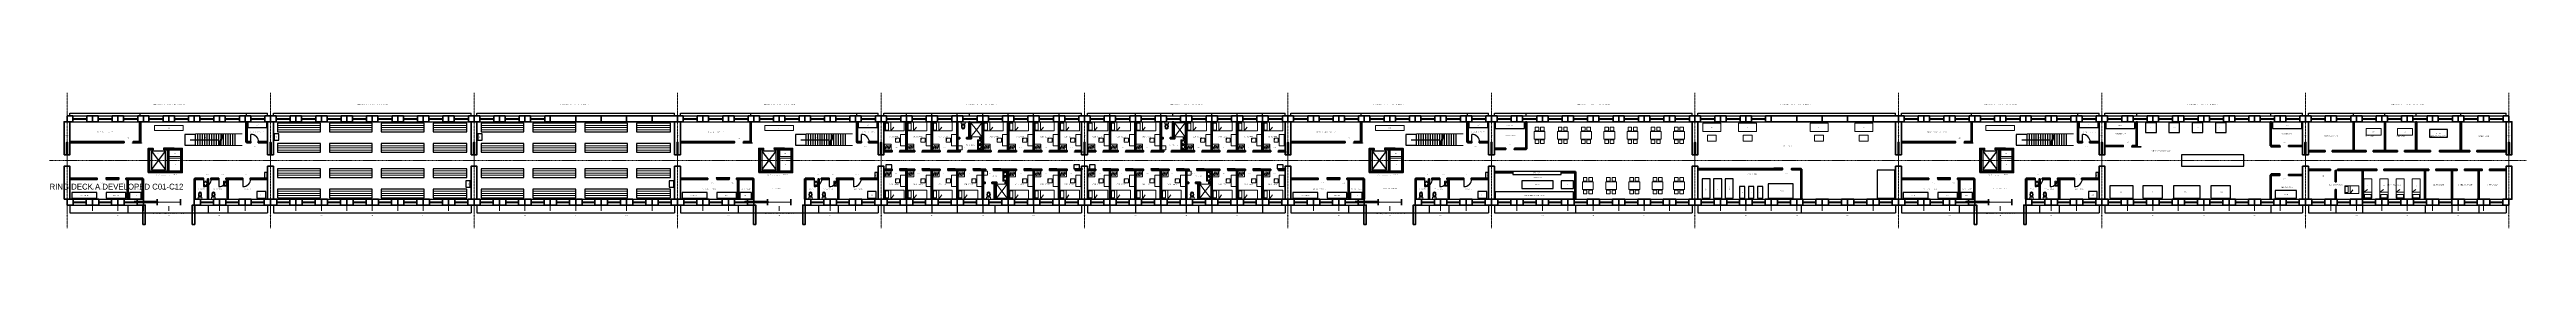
# Model space of a CAD drawing. Header units: millimetres. Extents: x 0 to 254927, y -7000 to 7000.
import ezdxf
from ezdxf.enums import TextEntityAlignment as Align

# ---------------------------------------------------------------- set-up
doc = ezdxf.new("R2010")
doc.units = ezdxf.units.MM
doc.linetypes.add('CENTER', pattern=[5.08, 3.175, -0.635, 0.635, -0.635])
doc.linetypes.add('DASHED', pattern=[1.524, 1.27, -0.254])
for name, color, linetype, lineweight in [('A-ANNO-DIMS', 2, 'CONTINUOUS', 18), ('A-ANNO-NOTE', 7, 'CONTINUOUS', 18), ('A-ANNO-TEXT', 7, 'CONTINUOUS', 25), ('A-CNTR', 9, 'CENTER', 13), ('A-DOOR', 3, 'CONTINUOUS', 25), ('A-DOOR-PRES', 1, 'CONTINUOUS', 35), ('A-EQPM', 30, 'CONTINUOUS', 25), ('A-EQPM-HIDN', 30, 'DASHED', 18), ('A-FLOR-STRS', 2, 'CONTINUOUS', 25), ('A-FURN', 8, 'CONTINUOUS', 18), ('A-GLAZ', 5, 'CONTINUOUS', 25), ('A-GRID', 9, 'CENTER', 18), ('A-HIDN', 8, 'DASHED', 18), ('A-WALL', 7, 'CONTINUOUS', 35), ('A-WALL-BHD', 7, 'CONTINUOUS', 50), ('A-WALL-PRHU', 7, 'CONTINUOUS', 70), ('A-WALL-SHFT', 7, 'CONTINUOUS', 35)]:
    doc.layers.add(name, color=color, linetype=linetype, lineweight=lineweight)
doc.styles.add('OpenSansCondensed-Light', font='OpenSansCondensed-Light.ttf')
doc.dimstyles.new('EZDXF', dxfattribs={"dimtxt": 0.25, "dimasz": 0.175, "dimexe": 0.375, "dimexo": 0.125, "dimgap": 0.1, "dimtad": 1, "dimlfac": 100, "dimzin": 12, "dimdsep": 46, "dimtxsty": 'OpenSansCondensed-Light', "dimblk": 'ARCHTICK', "dimcen": 2.5, "dimazin": 3, "dimtfac": 0.5, "dimtmove": 2, "dimatfit": 3})

# ---------------------------------------------------------------- blocks, each defined once
blk = doc.blocks.new('_ARCHTICK')
at = {"color": 0, "linetype": 'BYBLOCK', "const_width": 0.15}
blk.add_lwpolyline([(-0.5, -0.5), (0.5, 0.5)], dxfattribs=at)

msp = doc.modelspace()

# ---------------------------------------------------------------- linework, layer by layer
at = {"layer": 'A-ANNO-DIMS'}
for p, q in [((1800, -4700), (1800, -5200)), ((4417.99388, -4700), (4417.99388, -5200)), ((7035.98776, -4700), (7035.98776, -5200)), ((9653.98163, -4700), (9653.98163, -5200)), ((12271.97551, -4700), (12271.97551, -5200)), ((14889.96939, -4700), (14889.96939, -5200)), ((17507.96327, -4700), (17507.96327, -5200)), ((20125.95715, -4700), (20125.95715, -5200)), ((22743.95102, -4700), (22743.95102, -5200)), ((22743.95102, -4700), (22743.95102, -5200)), ((25361.9449, -4700), (25361.9449, -5200)), ((27979.93878, -4700), (27979.93878, -5200)), ((30597.93266, -4700), (30597.93266, -5200)), ((33215.92654, -4700), (33215.92654, -5200)), ((35833.92041, -4700), (35833.92041, -5200)), ((38451.91429, -4700), (38451.91429, -5200)), ((41069.90817, -4700), (41069.90817, -5200)), ((43687.90205, -4700), (43687.90205, -5200)), ((43687.90205, -4700), (43687.90205, -5200)), ((46305.89593, -4700), (46305.89593, -5200)), ((48923.8898, -4700), (48923.8898, -5200)), ((51541.88368, -4700), (51541.88368, -5200)), ((54159.87756, -4700), (54159.87756, -5200)), ((56777.87144, -4700), (56777.87144, -5200)), ((59395.86532, -4700), (59395.86532, -5200)), ((62013.85919, -4700), (62013.85919, -5200)), ((64631.85307, -4700), (64631.85307, -5200)), ((64631.85307, -4700), (64631.85307, -5200)), ((67249.84695, -4700), (67249.84695, -5200)), ((69867.84083, -4700), (69867.84083, -5200)), ((72485.83471, -4700), (72485.83471, -5200)), ((75103.82858, -4700), (75103.82858, -5200)), ((77721.82246, -4700), (77721.82246, -5200)), ((80339.81634, -4700), (80339.81634, -5200)), ((82957.81022, -4700), (82957.81022, -5200)), ((85575.8041, -4700), (85575.8041, -5200)), ((85575.8041, -4700), (85575.8041, -5200)), ((88193.79797, -4700), (88193.79797, -5200)), ((90811.79185, -4700), (90811.79185, -5200)), ((93429.78573, -4700), (93429.78573, -5200)), ((96047.77961, -4700), (96047.77961, -5200)), ((98665.77349, -4700), (98665.77349, -5200)), ((101283.76736, -4700), (101283.76736, -5200)), ((103901.76124, -4700), (103901.76124, -5200)), ((106519.75512, -4700), (106519.75512, -5200)), ((106519.75512, -4700), (106519.75512, -5200)), ((109137.749, -4700), (109137.749, -5200)), ((111755.74288, -4700), (111755.74288, -5200)), ((114373.73675, -4700), (114373.73675, -5200)), ((116991.73063, -4700), (116991.73063, -5200)), ((119609.72451, -4700), (119609.72451, -5200)), ((122227.71839, -4700), (122227.71839, -5200)), ((124845.71227, -4700), (124845.71227, -5200)), ((127463.70614, -4700), (127463.70614, -5200)), ((127463.70614, -4700), (127463.70614, -5200)), ((130081.70002, -4700), (130081.70002, -5200)), ((132699.6939, -4700), (132699.6939, -5200)), ((135317.68778, -4700), (135317.68778, -5200)), ((137935.68166, -4700), (137935.68166, -5200)), ((140553.67553, -4700), (140553.67553, -5200)), ((143171.66941, -4700), (143171.66941, -5200)), ((145789.66329, -4700), (145789.66329, -5200)), ((148407.65717, -4700), (148407.65717, -5200)), ((148407.65717, -4700), (148407.65717, -5200)), ((151025.65105, -4700), (151025.65105, -5200)), ((153643.64492, -4700), (153643.64492, -5200)), ((156261.6388, -4700), (156261.6388, -5200)), ((158879.63268, -4700), (158879.63268, -5200)), ((161497.62656, -4700), (161497.62656, -5200)), ((164115.62044, -4700), (164115.62044, -5200)), ((166733.61431, -4700), (166733.61431, -5200)), ((169351.60819, -4700), (169351.60819, -5200)), ((169351.60819, -4700), (169351.60819, -5200)), ((171969.60207, -4700), (171969.60207, -5200)), ((174587.59595, -4700), (174587.59595, -5200)), ((177205.58983, -4700), (177205.58983, -5200)), ((179823.5837, -4700), (179823.5837, -5200)), ((182441.57758, -4700), (182441.57758, -5200)), ((185059.57146, -4700), (185059.57146, -5200)), ((187677.56534, -4700), (187677.56534, -5200)), ((190295.55922, -4700), (190295.55922, -5200)), ((190295.55922, -4700), (190295.55922, -5200)), ((192913.55309, -4700), (192913.55309, -5200)), ((195531.54697, -4700), (195531.54697, -5200)), ((198149.54085, -4700), (198149.54085, -5200)), ((200767.53473, -4700), (200767.53473, -5200)), ((203385.52861, -4700), (203385.52861, -5200)), ((206003.52248, -4700), (206003.52248, -5200)), ((208621.51636, -4700), (208621.51636, -5200)), ((211239.51024, -4700), (211239.51024, -5200)), ((211239.51024, -4700), (211239.51024, -5200)), ((213857.50412, -4700), (213857.50412, -5200)), ((216475.498, -4700), (216475.498, -5200)), ((219093.49187, -4700), (219093.49187, -5200)), ((221711.48575, -4700), (221711.48575, -5200)), ((224329.47963, -4700), (224329.47963, -5200)), ((226947.47351, -4700), (226947.47351, -5200)), ((229565.46739, -4700), (229565.46739, -5200)), ((232183.46126, -4700), (232183.46126, -5200)), ((232183.46126, -4700), (232183.46126, -5200)), ((234801.45514, -4700), (234801.45514, -5200)), ((237419.44902, -4700), (237419.44902, -5200)), ((240037.4429, -4700), (240037.4429, -5200)), ((242655.43678, -4700), (242655.43678, -5200)), ((245273.43065, -4700), (245273.43065, -5200)), ((247891.42453, -4700), (247891.42453, -5200)), ((250509.41841, -4700), (250509.41841, -5200)), ((253127.41229, -4700), (253127.41229, -5200))]:
    msp.add_line(p, q, dxfattribs=at)
at = {"layer": 'A-CNTR'}
msp.add_line((0, 0), (254927.41229, 0), dxfattribs=at)
at = {"layer": 'A-DOOR'}
for p, q in [((20731.7635, 1900), (20731.7635, 2700)), ((83563.61657, 1900), (83563.61657, 2700)), ((146395.46964, 1900), (146395.46964, 2700)), ((209227.32271, 1900), (209227.32271, 2700)), ((7674.26465, 1840), (7674.26465, 1960)), ((8593.80682, 1840), (8593.80682, 1960)), ((10662.77671, 1115), (10662.77671, 1235)), ((11766.22732, 1115), (11766.22732, 1235)), ((70506.11772, 1840), (70506.11772, 1960)), ((71425.65989, 1840), (71425.65989, 1960)), ((73494.62978, 1115), (73494.62978, 1235)), ((74598.08039, 1115), (74598.08039, 1235)), ((86725.8041, 900), (86725.8041, 1020)), ((87525.8041, 900), (87525.8041, 1020)), ((89043.79797, 900), (89043.79797, 1020)), ((89843.79797, 900), (89843.79797, 1020)), ((91661.79185, 900), (91661.79185, 1020)), ((92461.79185, 900), (92461.79185, 1020)), ((93729.78573, 900), (93729.78573, 1020)), ((94529.78573, 900), (94529.78573, 1020)), ((96897.77961, 900), (96897.77961, 1020)), ((97697.77961, 900), (97697.77961, 1020)), ((99515.77349, 900), (99515.77349, 1020)), ((100315.77349, 900), (100315.77349, 1020)), ((102133.76736, 900), (102133.76736, 1020)), ((102933.76736, 900), (102933.76736, 1020)), ((104751.76124, 900), (104751.76124, 1020)), ((105551.76124, 900), (105551.76124, 1020)), ((107669.75512, 900), (107669.75512, 1020)), ((108469.75512, 900), (108469.75512, 1020)), ((109987.749, 900), (109987.749, 1020)), ((110787.749, 900), (110787.749, 1020)), ((112605.74288, 900), (112605.74288, 1020)), ((113405.74288, 900), (113405.74288, 1020)), ((114673.73675, 900), (114673.73675, 1020)), ((115473.73675, 900), (115473.73675, 1020)), ((117841.73063, 900), (117841.73063, 1020)), ((118641.73063, 900), (118641.73063, 1020)), ((120459.72451, 900), (120459.72451, 1020)), ((121259.72451, 900), (121259.72451, 1020)), ((123077.71839, 900), (123077.71839, 1020)), ((123877.71839, 900), (123877.71839, 1020)), ((125695.71227, 900), (125695.71227, 1020)), ((126495.71227, 900), (126495.71227, 1020)), ((133337.97079, 1840), (133337.97079, 1960)), ((134257.51297, 1840), (134257.51297, 1960)), ((136326.48285, 1115), (136326.48285, 1235)), ((137429.93346, 1115), (137429.93346, 1235)), ((149868.11939, 1140), (149868.11939, 1260)), ((150787.66156, 1140), (150787.66156, 1260)), ((196169.82386, 1840), (196169.82386, 1960)), ((197089.36604, 1840), (197089.36604, 1960)), ((199158.33593, 1115), (199158.33593, 1235)), ((200261.78653, 1115), (200261.78653, 1235)), ((213435.6062, 1440), (213435.6062, 1560)), ((214355.14837, 1440), (214355.14837, 1560)), ((229527.59422, 1440), (229527.59422, 1560)), ((230447.13639, 1440), (230447.13639, 1560)), ((4915.63813, -1960), (4915.63813, -1840)), ((5835.1803, -1960), (5835.1803, -1840)), ((7122.53935, -1960), (7122.53935, -1840)), ((7858.17308, -1960), (7858.17308, -1840)), ((15858.18998, -1900), (15858.18998, -2700)), ((17421.41168, -1900), (17421.41168, -2700)), ((19904.17554, -1900), (19904.17554, -2700)), ((67747.4912, -1960), (67747.4912, -1840)), ((68667.03338, -1960), (68667.03338, -1840)), ((69954.39242, -1960), (69954.39242, -1840)), ((70690.02616, -1960), (70690.02616, -1840)), ((78690.04306, -1900), (78690.04306, -2700)), ((80253.26475, -1900), (80253.26475, -2700)), ((82736.02862, -1900), (82736.02862, -2700)), ((86725.8041, -1020), (86725.8041, -900)), ((87525.8041, -1020), (87525.8041, -900)), ((89043.79797, -1020), (89043.79797, -900)), ((89843.79797, -1020), (89843.79797, -900)), ((91661.79185, -1020), (91661.79185, -900)), ((92461.79185, -1020), (92461.79185, -900)), ((94279.78573, -1020), (94279.78573, -900)), ((95079.78573, -1020), (95079.78573, -900)), ((96347.77961, -1020), (96347.77961, -900)), ((97147.77961, -1020), (97147.77961, -900)), ((99515.77349, -1020), (99515.77349, -900)), ((100315.77349, -1020), (100315.77349, -900)), ((102133.76736, -1020), (102133.76736, -900)), ((102933.76736, -1020), (102933.76736, -900)), ((104751.76124, -1020), (104751.76124, -900)), ((105551.76124, -1020), (105551.76124, -900)), ((107669.75512, -1020), (107669.75512, -900)), ((108469.75512, -1020), (108469.75512, -900)), ((109987.749, -1020), (109987.749, -900)), ((110787.749, -1020), (110787.749, -900)), ((112605.74288, -1020), (112605.74288, -900)), ((113405.74288, -1020), (113405.74288, -900)), ((115223.73675, -1020), (115223.73675, -900)), ((116023.73675, -1020), (116023.73675, -900)), ((117291.73063, -1020), (117291.73063, -900)), ((118091.73063, -1020), (118091.73063, -900)), ((120459.72451, -1020), (120459.72451, -900)), ((121259.72451, -1020), (121259.72451, -900)), ((123077.71839, -1020), (123077.71839, -900)), ((123877.71839, -1020), (123877.71839, -900)), ((125695.71227, -1020), (125695.71227, -900)), ((126495.71227, -1020), (126495.71227, -900)), ((130579.34428, -1960), (130579.34428, -1840)), ((131498.88645, -1960), (131498.88645, -1840)), ((132786.24549, -1960), (132786.24549, -1840)), ((133521.87923, -1960), (133521.87923, -1840)), ((141521.89613, -1900), (141521.89613, -2700)), ((143085.11782, -1900), (143085.11782, -2700)), ((145567.88169, -1900), (145567.88169, -2700)), ((178352.31623, -960), (178352.31623, -840)), ((179271.8584, -960), (179271.8584, -840)), ((193411.19735, -1960), (193411.19735, -1840)), ((194330.73952, -1960), (194330.73952, -1840)), ((195618.09856, -1960), (195618.09856, -1840)), ((196353.7323, -1960), (196353.7323, -1840)), ((204353.7492, -1900), (204353.7492, -2700)), ((205916.97089, -1900), (205916.97089, -2700)), ((208399.73476, -1900), (208399.73476, -2700)), ((229527.59422, -1560), (229527.59422, -1440)), ((230447.13639, -1560), (230447.13639, -1440))]:
    msp.add_line(p, q, dxfattribs=at)
for points in [[(8547.82971, 1830), (9467.37189, 1830), (9467.37189, 1790), (8547.82971, 1790)], [(11720.25021, 1245), (12823.70082, 1245), (12823.70082, 1285), (11720.25021, 1285)], [(71379.68279, 1830), (72299.22496, 1830), (72299.22496, 1790), (71379.68279, 1790)], [(74552.10328, 1245), (75655.55389, 1245), (75655.55389, 1285), (74552.10328, 1285)], [(87475.8041, 890), (88275.8041, 890), (88275.8041, 850), (87475.8041, 850)], [(89793.79797, 890), (90593.79797, 890), (90593.79797, 850), (89793.79797, 850)], [(92411.79185, 890), (93211.79185, 890), (93211.79185, 850), (92411.79185, 850)], [(94479.78573, 890), (95279.78573, 890), (95279.78573, 850), (94479.78573, 850)], [(97647.77961, 890), (98447.77961, 890), (98447.77961, 850), (97647.77961, 850)], [(100265.77349, 890), (101065.77349, 890), (101065.77349, 850), (100265.77349, 850)], [(102883.76736, 890), (103683.76736, 890), (103683.76736, 850), (102883.76736, 850)], [(105501.76124, 890), (106301.76124, 890), (106301.76124, 850), (105501.76124, 850)], [(108419.75512, 890), (109219.75512, 890), (109219.75512, 850), (108419.75512, 850)], [(110737.749, 890), (111537.749, 890), (111537.749, 850), (110737.749, 850)], [(113355.74288, 890), (114155.74288, 890), (114155.74288, 850), (113355.74288, 850)], [(115423.73675, 890), (116223.73675, 890), (116223.73675, 850), (115423.73675, 850)], [(118591.73063, 890), (119391.73063, 890), (119391.73063, 850), (118591.73063, 850)], [(121209.72451, 890), (122009.72451, 890), (122009.72451, 850), (121209.72451, 850)], [(123827.71839, 890), (124627.71839, 890), (124627.71839, 850), (123827.71839, 850)], [(126445.71227, 890), (127245.71227, 890), (127245.71227, 850), (126445.71227, 850)], [(134211.53586, 1830), (135131.07803, 1830), (135131.07803, 1790), (134211.53586, 1790)], [(137383.95635, 1245), (138487.40696, 1245), (138487.40696, 1285), (137383.95635, 1285)], [(150741.68445, 1130), (151661.22663, 1130), (151661.22663, 1090), (150741.68445, 1090)], [(197043.38893, 1830), (197962.9311, 1830), (197962.9311, 1790), (197043.38893, 1790)], [(200215.80942, 1245), (201319.26003, 1245), (201319.26003, 1285), (200215.80942, 1285)], [(214309.17126, 1430), (215228.71344, 1430), (215228.71344, 1390), (214309.17126, 1390)], [(228654.02915, 1430), (229573.57133, 1430), (229573.57133, 1390), (228654.02915, 1390)], [(5789.2032, -1830), (6708.74537, -1830), (6708.74537, -1790), (5789.2032, -1790)], [(6432.88272, -1830), (7168.51645, -1830), (7168.51645, -1790), (6432.88272, -1790)], [(68621.05627, -1830), (69540.59844, -1830), (69540.59844, -1790), (68621.05627, -1790)], [(69264.73579, -1830), (70000.36953, -1830), (70000.36953, -1790), (69264.73579, -1790)], [(87475.8041, -890), (88275.8041, -890), (88275.8041, -850), (87475.8041, -850)], [(89793.79797, -890), (90593.79797, -890), (90593.79797, -850), (89793.79797, -850)], [(92411.79185, -890), (93211.79185, -890), (93211.79185, -850), (92411.79185, -850)], [(95029.78573, -890), (95829.78573, -890), (95829.78573, -850), (95029.78573, -850)], [(97097.77961, -890), (97897.77961, -890), (97897.77961, -850), (97097.77961, -850)], [(100265.77349, -890), (101065.77349, -890), (101065.77349, -850), (100265.77349, -850)], [(102883.76736, -890), (103683.76736, -890), (103683.76736, -850), (102883.76736, -850)], [(105501.76124, -890), (106301.76124, -890), (106301.76124, -850), (105501.76124, -850)], [(108419.75512, -890), (109219.75512, -890), (109219.75512, -850), (108419.75512, -850)], [(110737.749, -890), (111537.749, -890), (111537.749, -850), (110737.749, -850)], [(113355.74288, -890), (114155.74288, -890), (114155.74288, -850), (113355.74288, -850)], [(115973.73675, -890), (116773.73675, -890), (116773.73675, -850), (115973.73675, -850)], [(118041.73063, -890), (118841.73063, -890), (118841.73063, -850), (118041.73063, -850)], [(121209.72451, -890), (122009.72451, -890), (122009.72451, -850), (121209.72451, -850)], [(123827.71839, -890), (124627.71839, -890), (124627.71839, -850), (123827.71839, -850)], [(126445.71227, -890), (127245.71227, -890), (127245.71227, -850), (126445.71227, -850)], [(131452.90934, -1830), (132372.45151, -1830), (132372.45151, -1790), (131452.90934, -1790)], [(132096.58886, -1830), (132832.2226, -1830), (132832.2226, -1790), (132096.58886, -1790)], [(177478.75116, -830), (178398.29334, -830), (178398.29334, -790), (177478.75116, -790)], [(194284.76241, -1830), (195204.30458, -1830), (195204.30458, -1790), (194284.76241, -1790)], [(194928.44193, -1830), (195664.07567, -1830), (195664.07567, -1790), (194928.44193, -1790)], [(228654.02915, -1430), (229573.57133, -1430), (229573.57133, -1390), (228654.02915, -1390)]]:
    msp.add_lwpolyline(points, close=True, dxfattribs=at)
for centre, start, end in [((20731.7635, 1900), 0, 90), ((83563.61657, 1900), 0, 90), ((146395.46964, 1900), 0, 90), ((209227.32271, 1900), 0, 90), ((15858.18998, -1900), -90, 0), ((17421.41168, -1900), -90, 0), ((19904.17554, -1900), -90, 0), ((78690.04306, -1900), -90, 0), ((80253.26475, -1900), -90, 0), ((82736.02862, -1900), -90, 0), ((141521.89613, -1900), -90, 0), ((143085.11782, -1900), -90, 0), ((145567.88169, -1900), -90, 0), ((204353.7492, -1900), -90, 0), ((205916.97089, -1900), -90, 0), ((208399.73476, -1900), -90, 0)]:
    msp.add_arc(centre, 800, start, end, dxfattribs=at)
at = {"layer": 'A-DOOR-PRES'}
for p, q in [((1500, 600), (2100, 600)), ((22443.95102, 600), (23043.95102, 600)), ((43387.90205, 600), (43987.90205, 600)), ((64331.85307, 600), (64931.85307, 600)), ((85275.8041, 600), (85875.8041, 600)), ((106219.75512, 600), (106819.75512, 600)), ((127163.70614, 600), (127763.70614, 600)), ((148107.65717, 600), (148707.65717, 600)), ((169051.60819, 600), (169651.60819, 600)), ((189995.55922, 600), (190595.55922, 600)), ((210939.51024, 600), (211539.51024, 600)), ((231883.46126, 600), (232483.46126, 600)), ((252827.41229, 600), (253427.41229, 600)), ((1500, -600), (2100, -600)), ((22443.95102, -600), (23043.95102, -600)), ((43387.90205, -600), (43987.90205, -600)), ((64331.85307, -600), (64931.85307, -600)), ((85275.8041, -600), (85875.8041, -600)), ((106219.75512, -600), (106819.75512, -600)), ((127163.70614, -600), (127763.70614, -600)), ((148107.65717, -600), (148707.65717, -600)), ((169051.60819, -600), (169651.60819, -600)), ((189995.55922, -600), (190595.55922, -600)), ((210939.51024, -600), (211539.51024, -600)), ((231883.46126, -600), (232483.46126, -600)), ((252827.41229, -600), (253427.41229, -600)), ((11071.97551, -4600), (11071.97551, -4000)), ((13471.97551, -4600), (13471.97551, -4000)), ((73903.82858, -4600), (73903.82858, -4000)), ((76303.82858, -4600), (76303.82858, -4000)), ((136735.68166, -4600), (136735.68166, -4000)), ((139135.68166, -4600), (139135.68166, -4000)), ((199567.53473, -4600), (199567.53473, -4000)), ((201967.53473, -4600), (201967.53473, -4000))]:
    msp.add_line(p, q, dxfattribs=at)
for points in [[(1750, 600), (1850, 600), (1850, 1860), (1750, 1860)], [(22693.95102, 600), (22793.95102, 600), (22793.95102, 1860), (22693.95102, 1860)], [(43637.90205, 600), (43737.90205, 600), (43737.90205, 1860), (43637.90205, 1860)], [(64581.85307, 600), (64681.85307, 600), (64681.85307, 1860), (64581.85307, 1860)], [(85525.8041, 600), (85625.8041, 600), (85625.8041, 1860), (85525.8041, 1860)], [(106469.75512, 600), (106569.75512, 600), (106569.75512, 1860), (106469.75512, 1860)], [(127413.70614, 600), (127513.70614, 600), (127513.70614, 1860), (127413.70614, 1860)], [(148357.65717, 600), (148457.65717, 600), (148457.65717, 1860), (148357.65717, 1860)], [(169301.60819, 600), (169401.60819, 600), (169401.60819, 1860), (169301.60819, 1860)], [(190245.55922, 600), (190345.55922, 600), (190345.55922, 1860), (190245.55922, 1860)], [(211189.51024, 600), (211289.51024, 600), (211289.51024, 1860), (211189.51024, 1860)], [(232133.46126, 600), (232233.46126, 600), (232233.46126, 1860), (232133.46126, 1860)], [(253077.41229, 600), (253177.41229, 600), (253177.41229, 1860), (253077.41229, 1860)], [(8717.95262, -4350), (11117.95262, -4350), (11117.95262, -4250), (8717.95262, -4250)], [(71549.80569, -4350), (73949.80569, -4350), (73949.80569, -4250), (71549.80569, -4250)], [(134381.65876, -4350), (136781.65876, -4350), (136781.65876, -4250), (134381.65876, -4250)], [(197213.51184, -4350), (199613.51184, -4350), (199613.51184, -4250), (197213.51184, -4250)]]:
    msp.add_lwpolyline(points, close=True, dxfattribs=at)
at = {"layer": 'A-EQPM'}
for p, q in [((10478.86828, -950), (11950.13575, 950)), ((10478.86828, 950), (11950.13575, -950)), ((73310.72135, -950), (74781.98882, 950)), ((73310.72135, 950), (74781.98882, -950)), ((136142.57442, -950), (137613.8419, 950)), ((136142.57442, 950), (137613.8419, -950)), ((198974.42749, -950), (200445.69497, 950)), ((198974.42749, 950), (200445.69497, -950))]:
    msp.add_line(p, q, dxfattribs=at)
for points in [[(20409.92374, 3400), (22351.99681, 3400), (22351.99681, 3950), (20409.92374, 3950)], [(23135.90524, 2100), (23595.67633, 2100), (23595.67633, 2750), (23135.90524, 2750)], [(23468.77951, 2950), (27882.58194, 2950), (27882.58194, 3850), (23468.77951, 3850)], [(28802.12411, 2950), (33215.92654, 2950), (33215.92654, 3850), (28802.12411, 3850)], [(34135.46871, 2950), (38549.27114, 2950), (38549.27114, 3850), (34135.46871, 3850)], [(39468.81331, 2950), (42963.07356, 2950), (42963.07356, 3850), (39468.81331, 3850)], [(44079.85627, 2100), (44539.62735, 2100), (44539.62735, 2750), (44079.85627, 2750)], [(44412.73053, 2950), (48826.53296, 2950), (48826.53296, 3850), (44412.73053, 3850)], [(49746.07513, 2950), (54159.87756, 2950), (54159.87756, 3850), (49746.07513, 3850)], [(55079.41973, 2950), (59493.22216, 2950), (59493.22216, 3850), (55079.41973, 3850)], [(60412.76433, 2950), (63907.02459, 2950), (63907.02459, 3850), (60412.76433, 3850)], [(83241.77681, 3400), (85183.84988, 3400), (85183.84988, 3950), (83241.77681, 3950)], [(146073.62988, 3400), (148015.70295, 3400), (148015.70295, 3950), (146073.62988, 3950)], [(148799.61138, 3300), (151799.15795, 3300), (151799.15795, 3950), (148799.61138, 3950)], [(208905.48295, 3400), (210847.55602, 3400), (210847.55602, 3950), (208905.48295, 3950)], [(211631.46446, 3300), (214631.01102, 3300), (214631.01102, 3950), (211631.46446, 3950)], [(215734.46163, 2900), (216837.91224, 2900), (216837.91224, 3900), (215734.46163, 3900)], [(218125.27128, 2900), (219228.72189, 2900), (219228.72189, 3900), (218125.27128, 3900)], [(220516.08093, 2900), (221619.53153, 2900), (221619.53153, 3900), (220516.08093, 3900)], [(222906.89058, 2900), (224010.34118, 2900), (224010.34118, 3900), (222906.89058, 3900)], [(228791.96048, 3300), (231791.50705, 3300), (231791.50705, 3950), (228791.96048, 3950)], [(244954.29221, 2400), (246793.37655, 2400), (246793.37655, 3200), (244954.29221, 3200)], [(10478.86828, -950), (11950.13575, -950), (11950.13575, 950), (10478.86828, 950)], [(23468.77951, 850), (27882.58194, 850), (27882.58194, 1750), (23468.77951, 1750)], [(28802.12411, 850), (33215.92654, 850), (33215.92654, 1750), (28802.12411, 1750)], [(34135.46871, 850), (38549.27114, 850), (38549.27114, 1750), (34135.46871, 1750)], [(39468.81331, 850), (42963.07356, 850), (42963.07356, 1750), (39468.81331, 1750)], [(44412.73053, 850), (48826.53296, 850), (48826.53296, 1750), (44412.73053, 1750)], [(49746.07513, 850), (54159.87756, 850), (54159.87756, 1750), (49746.07513, 1750)], [(55079.41973, 850), (59493.22216, 850), (59493.22216, 1750), (55079.41973, 1750)], [(60412.76433, 850), (63907.02459, 850), (63907.02459, 1750), (60412.76433, 1750)], [(73310.72135, -950), (74781.98882, -950), (74781.98882, 950), (73310.72135, 950)], [(136142.57442, -950), (137613.8419, -950), (137613.8419, 950), (136142.57442, 950)], [(198974.42749, -950), (200445.69497, -950), (200445.69497, 950), (198974.42749, 950)], [(219412.63032, -600), (225849.42553, -600), (225849.42553, 600), (219412.63032, 600)], [(22122.11126, -1850), (22397.97392, -1850), (22397.97392, -1250), (22122.11126, -1250)], [(23468.77951, -1750), (27882.58194, -1750), (27882.58194, -850), (23468.77951, -850)], [(28802.12411, -1750), (33215.92654, -1750), (33215.92654, -850), (28802.12411, -850)], [(34135.46871, -1750), (38549.27114, -1750), (38549.27114, -850), (34135.46871, -850)], [(39468.81331, -1750), (42963.07356, -1750), (42963.07356, -850), (39468.81331, -850)], [(42836.17674, -2750), (43295.94783, -2750), (43295.94783, -2100), (42836.17674, -2100)], [(44412.73053, -1750), (48826.53296, -1750), (48826.53296, -850), (44412.73053, -850)], [(49746.07513, -1750), (54159.87756, -1750), (54159.87756, -850), (49746.07513, -850)], [(55079.41973, -1750), (59493.22216, -1750), (59493.22216, -850), (55079.41973, -850)], [(60412.76433, -1750), (63907.02459, -1750), (63907.02459, -850), (60412.76433, -850)], [(63780.12777, -2750), (64239.89885, -2750), (64239.89885, -2100), (63780.12777, -2100)], [(84953.96434, -1850), (85229.82699, -1850), (85229.82699, -1250), (84953.96434, -1250)], [(86075.8041, -850), (86675.8041, -850), (86675.8041, -450), (86075.8041, -450)], [(105419.75512, -850), (106019.75512, -850), (106019.75512, -450), (105419.75512, -450)], [(107019.75512, -850), (107619.75512, -850), (107619.75512, -450), (107019.75512, -450)], [(126363.70614, -850), (126963.70614, -850), (126963.70614, -450), (126363.70614, -450)], [(147785.81741, -1850), (148061.68006, -1850), (148061.68006, -1250), (147785.81741, -1250)], [(150603.75313, -1450), (155569.28086, -1450), (155569.28086, -1150), (150603.75313, -1150)], [(151523.2953, -2900), (154741.6929, -2900), (154741.6929, -2100), (151523.2953, -2100)], [(155569.28086, -2900), (156856.6399, -2900), (156856.6399, -2100), (155569.28086, -2100)], [(170076.43668, -3900), (170904.02463, -3900), (170904.02463, -1900), (170076.43668, -1900)], [(171271.8415, -3900), (172099.42945, -3900), (172099.42945, -1900), (171271.8415, -1900)], [(172467.24632, -3900), (173294.83428, -3900), (173294.83428, -1900), (172467.24632, -1900)], [(176881.04875, -3900), (179455.76683, -3900), (179455.76683, -2400), (176881.04875, -2400)], [(188099.46326, -3900), (189903.605, -3900), (189903.605, -1000), (188099.46326, -1000)], [(210617.67048, -1850), (210893.53313, -1850), (210893.53313, -1250), (210617.67048, -1250)], [(2283.90843, -3900), (4858.62652, -3900), (4858.62652, -3300), (2283.90843, -3300)], [(5835.1803, -3900), (7858.17308, -3900), (7858.17308, -3300), (5835.1803, -3300)], [(8225.98995, -3950), (9421.40041, -3950), (9421.40041, -3300), (8225.98995, -3300)], [(21340.50042, -3900), (22260.04259, -3900), (22260.04259, -3200), (21340.50042, -3200)], [(23468.77951, -3850), (27882.58194, -3850), (27882.58194, -2950), (23468.77951, -2950)], [(28802.12411, -3850), (33215.92654, -3850), (33215.92654, -2950), (28802.12411, -2950)], [(34135.46871, -3850), (38549.27114, -3850), (38549.27114, -2950), (34135.46871, -2950)], [(39468.81331, -3850), (42963.07356, -3850), (42963.07356, -2950), (39468.81331, -2950)], [(44412.73053, -3850), (48826.53296, -3850), (48826.53296, -2950), (44412.73053, -2950)], [(49746.07513, -3850), (54159.87756, -3850), (54159.87756, -2950), (49746.07513, -2950)], [(55079.41973, -3850), (59493.22216, -3850), (59493.22216, -2950), (55079.41973, -2950)], [(60412.76433, -3850), (63907.02459, -3850), (63907.02459, -2950), (60412.76433, -2950)], [(65115.76151, -3900), (67690.47959, -3900), (67690.47959, -3300), (65115.76151, -3300)], [(68667.03338, -3900), (70690.02616, -3900), (70690.02616, -3300), (68667.03338, -3300)], [(71057.84302, -3950), (72253.25348, -3950), (72253.25348, -3300), (71057.84302, -3300)], [(84172.35349, -3900), (85091.89566, -3900), (85091.89566, -3200), (84172.35349, -3200)], [(127947.61458, -3900), (130522.33266, -3900), (130522.33266, -3300), (127947.61458, -3300)], [(131498.88645, -3900), (133521.87923, -3900), (133521.87923, -3300), (131498.88645, -3300)], [(133889.6961, -3950), (135085.10655, -3950), (135085.10655, -3300), (133889.6961, -3300)], [(147004.20656, -3900), (147923.74873, -3900), (147923.74873, -3200), (147004.20656, -3200)], [(148799.61138, -3950), (156856.6399, -3950), (156856.6399, -3250), (148799.61138, -3250)], [(173938.5138, -3900), (174490.2391, -3900), (174490.2391, -2700), (173938.5138, -2700)], [(174858.05597, -3900), (175409.78128, -3900), (175409.78128, -2700), (174858.05597, -2700)], [(175777.59814, -3900), (176329.32345, -3900), (176329.32345, -2700), (175777.59814, -2700)], [(190779.46765, -3900), (193354.18573, -3900), (193354.18573, -3300), (190779.46765, -3300)], [(194330.73952, -3900), (196353.7323, -3900), (196353.7323, -3300), (194330.73952, -3300)], [(196721.54917, -3950), (197916.95963, -3950), (197916.95963, -3300), (196721.54917, -3300)], [(209836.05963, -3900), (210755.6018, -3900), (210755.6018, -3200), (209836.05963, -3200)], [(212056.29294, -3900), (214447.10259, -3900), (214447.10259, -2600), (212056.29294, -2600)], [(215458.59898, -3900), (217481.59176, -3900), (217481.59176, -2600), (215458.59898, -2600)], [(218585.04236, -3900), (221343.66888, -3900), (221343.66888, -2600), (218585.04236, -2600)], [(222447.11949, -3900), (224470.11227, -3900), (224470.11227, -2600), (222447.11949, -2600)], [(229067.82313, -3900), (231274.72435, -3900), (231274.72435, -3100), (229067.82313, -3100)]]:
    msp.add_lwpolyline(points, close=True, dxfattribs=at)
at = {"layer": 'A-EQPM-HIDN'}
for points in [[(12317.95262, 400), (13467.38034, 400), (13467.38034, 1050), (12317.95262, 1050)], [(12317.95262, -1050), (13467.38034, -1050), (13467.38034, 250), (12317.95262, 250)], [(75149.80569, 400), (76299.23341, 400), (76299.23341, 1050), (75149.80569, 1050)], [(75149.80569, -1050), (76299.23341, -1050), (76299.23341, 250), (75149.80569, 250)], [(93509.78573, 1100), (93929.78573, 1100), (93929.78573, 1500), (93509.78573, 1500)], [(114453.73675, 1100), (114873.73675, 1100), (114873.73675, 1500), (114453.73675, 1500)], [(137981.65876, 400), (139131.08648, 400), (139131.08648, 1050), (137981.65876, 1050)], [(137981.65876, -1050), (139131.08648, -1050), (139131.08648, 250), (137981.65876, 250)], [(200813.51184, 400), (201962.93955, 400), (201962.93955, 1050), (200813.51184, 1050)], [(200813.51184, -1050), (201962.93955, -1050), (201962.93955, 250), (200813.51184, 250)], [(96127.77961, -1500), (96547.77961, -1500), (96547.77961, -1100), (96127.77961, -1100)], [(117071.73063, -1500), (117491.73063, -1500), (117491.73063, -1100), (117071.73063, -1100)]]:
    msp.add_lwpolyline(points, close=True, dxfattribs=at)
at = {"layer": 'A-FLOR-STRS'}
for p, q in [((15030.60203, 1600), (15030.60203, 2700)), ((15269.68299, 1600), (15269.68299, 2700)), ((15508.76396, 1600), (15508.76396, 2700)), ((15747.84492, 1600), (15747.84492, 2700)), ((15986.92589, 1600), (15986.92589, 2700)), ((16226.00685, 1600), (16226.00685, 2700)), ((16465.08782, 1600), (16465.08782, 2700)), ((16704.16878, 1600), (16704.16878, 2700)), ((16943.24975, 1600), (16943.24975, 2700)), ((17182.33071, 1600), (17182.33071, 2700)), ((17421.41168, 1600), (17421.41168, 2700)), ((17421.41168, 1600), (17789.22855, 2700)), ((17513.3659, 1600), (17881.18276, 2700)), ((17660.49264, 1600), (17660.49264, 2700)), ((17899.57361, 1600), (17899.57361, 2700)), ((18138.65457, 1600), (18138.65457, 2700)), ((18377.73554, 1600), (18377.73554, 2700)), ((18616.8165, 1600), (18616.8165, 2700)), ((18855.89747, 1600), (18855.89747, 2700)), ((19094.97843, 1600), (19094.97843, 2700)), ((77862.4551, 1600), (77862.4551, 2700)), ((78101.53607, 1600), (78101.53607, 2700)), ((78340.61703, 1600), (78340.61703, 2700)), ((78579.698, 1600), (78579.698, 2700)), ((78818.77896, 1600), (78818.77896, 2700)), ((79057.85993, 1600), (79057.85993, 2700)), ((79296.94089, 1600), (79296.94089, 2700)), ((79536.02186, 1600), (79536.02186, 2700)), ((79775.10282, 1600), (79775.10282, 2700)), ((80014.18378, 1600), (80014.18378, 2700)), ((80253.26475, 1600), (80253.26475, 2700)), ((80253.26475, 1600), (80621.08162, 2700)), ((80345.21897, 1600), (80713.03584, 2700)), ((80492.34571, 1600), (80492.34571, 2700)), ((80731.42668, 1600), (80731.42668, 2700)), ((80970.50764, 1600), (80970.50764, 2700)), ((81209.58861, 1600), (81209.58861, 2700)), ((81448.66957, 1600), (81448.66957, 2700)), ((81687.75054, 1600), (81687.75054, 2700)), ((81926.8315, 1600), (81926.8315, 2700)), ((140694.30817, 1600), (140694.30817, 2700)), ((140933.38914, 1600), (140933.38914, 2700)), ((141172.4701, 1600), (141172.4701, 2700)), ((141411.55107, 1600), (141411.55107, 2700)), ((141650.63203, 1600), (141650.63203, 2700)), ((141889.713, 1600), (141889.713, 2700)), ((142128.79396, 1600), (142128.79396, 2700)), ((142367.87493, 1600), (142367.87493, 2700)), ((142606.95589, 1600), (142606.95589, 2700)), ((142846.03686, 1600), (142846.03686, 2700)), ((143085.11782, 1600), (143085.11782, 2700)), ((143085.11782, 1600), (143452.93469, 2700)), ((143177.07204, 1600), (143544.88891, 2700)), ((143324.19879, 1600), (143324.19879, 2700)), ((143563.27975, 1600), (143563.27975, 2700)), ((143802.36072, 1600), (143802.36072, 2700)), ((144041.44168, 1600), (144041.44168, 2700)), ((144280.52265, 1600), (144280.52265, 2700)), ((144519.60361, 1600), (144519.60361, 2700)), ((144758.68458, 1600), (144758.68458, 2700)), ((203526.16124, 1600), (203526.16124, 2700)), ((203765.24221, 1600), (203765.24221, 2700)), ((204004.32317, 1600), (204004.32317, 2700)), ((204243.40414, 1600), (204243.40414, 2700)), ((204482.4851, 1600), (204482.4851, 2700)), ((204721.56607, 1600), (204721.56607, 2700)), ((204960.64703, 1600), (204960.64703, 2700)), ((205199.728, 1600), (205199.728, 2700)), ((205438.80896, 1600), (205438.80896, 2700)), ((205677.88993, 1600), (205677.88993, 2700)), ((205916.97089, 1600), (205916.97089, 2700)), ((205916.97089, 1600), (206284.78776, 2700)), ((206008.92511, 1600), (206376.74198, 2700)), ((206156.05186, 1600), (206156.05186, 2700)), ((206395.13282, 1600), (206395.13282, 2700)), ((206634.21379, 1600), (206634.21379, 2700)), ((206873.29475, 1600), (206873.29475, 2700)), ((207112.37572, 1600), (207112.37572, 2700)), ((207351.45668, 1600), (207351.45668, 2700)), ((207590.53765, 1600), (207590.53765, 2700)), ((14478.87673, 2150), (17329.45746, 2150)), ((77310.7298, 2150), (80161.31053, 2150)), ((140142.58287, 2150), (142993.1636, 2150)), ((202974.43594, 2150), (205825.01668, 2150))]:
    msp.add_line(p, q, dxfattribs=at)
for points in [[(13927.15142, 1600), (15030.60203, 1600), (15030.60203, 2700), (13927.15142, 2700)], [(76759.00449, 1600), (77862.4551, 1600), (77862.4551, 2700), (76759.00449, 2700)], [(139590.85757, 1600), (140694.30817, 1600), (140694.30817, 2700), (139590.85757, 2700)], [(202422.71064, 1600), (203526.16124, 1600), (203526.16124, 2700), (202422.71064, 2700)]]:
    msp.add_lwpolyline(points, close=True, dxfattribs=at)
at = {"layer": 'A-FURN'}
for p, q in [((15030.60203, 2750), (19812.22133, 2750)), ((23468.77951, 3625), (27882.58194, 3625)), ((23468.77951, 3400), (27882.58194, 3400)), ((23468.77951, 3175), (27882.58194, 3175)), ((28802.12411, 3625), (33215.92654, 3625)), ((28802.12411, 3400), (33215.92654, 3400)), ((28802.12411, 3175), (33215.92654, 3175)), ((34135.46871, 3625), (38549.27114, 3625)), ((34135.46871, 3400), (38549.27114, 3400)), ((34135.46871, 3175), (38549.27114, 3175)), ((39468.81331, 3625), (42963.07356, 3625)), ((39468.81331, 3400), (42963.07356, 3400)), ((39468.81331, 3175), (42963.07356, 3175)), ((44412.73053, 3625), (48826.53296, 3625)), ((44412.73053, 3400), (48826.53296, 3400)), ((44412.73053, 3175), (48826.53296, 3175)), ((49746.07513, 3625), (54159.87756, 3625)), ((49746.07513, 3400), (54159.87756, 3400)), ((49746.07513, 3175), (54159.87756, 3175)), ((55079.41973, 3625), (59493.22216, 3625)), ((55079.41973, 3400), (59493.22216, 3400)), ((55079.41973, 3175), (59493.22216, 3175)), ((60412.76433, 3625), (63907.02459, 3625)), ((60412.76433, 3400), (63907.02459, 3400)), ((60412.76433, 3175), (63907.02459, 3175)), ((77862.4551, 2750), (82644.0744, 2750)), ((86595.8041, 3050), (86595.8041, 3950)), ((86595.8041, 3050), (86895.8041, 3455)), ((88913.79797, 3050), (88913.79797, 3950)), ((88913.79797, 3050), (89213.79797, 3455)), ((91531.79185, 3050), (91531.79185, 3950)), ((91531.79185, 3050), (91831.79185, 3455)), ((94829.78573, 3900), (95388.78267, 3175)), ((94829.78573, 2450), (95388.78267, 3175)), ((95947.77961, 3900), (95388.78267, 3175)), ((95947.77961, 2450), (95388.78267, 3175)), ((96767.77961, 3050), (96767.77961, 3950)), ((96767.77961, 3050), (97067.77961, 3455)), ((99385.77349, 3050), (99385.77349, 3950)), ((99385.77349, 3050), (99685.77349, 3455)), ((102003.76736, 3050), (102003.76736, 3950)), ((102003.76736, 3050), (102303.76736, 3455)), ((104621.76124, 3050), (104621.76124, 3950)), ((104621.76124, 3050), (104921.76124, 3455)), ((107539.75512, 3050), (107539.75512, 3950)), ((107539.75512, 3050), (107839.75512, 3455)), ((109857.749, 3050), (109857.749, 3950)), ((109857.749, 3050), (110157.749, 3455)), ((112475.74288, 3050), (112475.74288, 3950)), ((112475.74288, 3050), (112775.74288, 3455)), ((115773.73675, 3900), (116332.73369, 3175)), ((115773.73675, 2450), (116332.73369, 3175)), ((116891.73063, 3900), (116332.73369, 3175)), ((116891.73063, 2450), (116332.73369, 3175)), ((117711.73063, 3050), (117711.73063, 3950)), ((117711.73063, 3050), (118011.73063, 3455)), ((120329.72451, 3050), (120329.72451, 3950)), ((120329.72451, 3050), (120629.72451, 3455)), ((122947.71839, 3050), (122947.71839, 3950)), ((122947.71839, 3050), (123247.71839, 3455)), ((125565.71227, 3050), (125565.71227, 3950)), ((125565.71227, 3050), (125865.71227, 3455)), ((140694.30817, 2750), (145475.92747, 2750)), ((203526.16124, 2750), (208307.78054, 2750)), ((15030.60203, 1550), (19812.22133, 1550)), ((23468.77951, 1525), (27882.58194, 1525)), ((23468.77951, 1300), (27882.58194, 1300)), ((23468.77951, 1075), (27882.58194, 1075)), ((28802.12411, 1525), (33215.92654, 1525)), ((28802.12411, 1300), (33215.92654, 1300)), ((28802.12411, 1075), (33215.92654, 1075)), ((34135.46871, 1525), (38549.27114, 1525)), ((34135.46871, 1300), (38549.27114, 1300)), ((34135.46871, 1075), (38549.27114, 1075)), ((39468.81331, 1525), (42963.07356, 1525)), ((39468.81331, 1300), (42963.07356, 1300)), ((39468.81331, 1075), (42963.07356, 1075)), ((44412.73053, 1525), (48826.53296, 1525)), ((44412.73053, 1300), (48826.53296, 1300)), ((44412.73053, 1075), (48826.53296, 1075)), ((49746.07513, 1525), (54159.87756, 1525)), ((49746.07513, 1300), (54159.87756, 1300)), ((49746.07513, 1075), (54159.87756, 1075)), ((55079.41973, 1525), (59493.22216, 1525)), ((55079.41973, 1300), (59493.22216, 1300)), ((55079.41973, 1075), (59493.22216, 1075)), ((60412.76433, 1525), (63907.02459, 1525)), ((60412.76433, 1300), (63907.02459, 1300)), ((60412.76433, 1075), (63907.02459, 1075)), ((77862.4551, 1550), (82644.0744, 1550)), ((86029.8041, 1160), (86149.8041, 1600)), ((86163.8041, 1160), (86283.8041, 1600)), ((86297.8041, 1160), (86417.8041, 1600)), ((86431.8041, 1160), (86551.8041, 1600)), ((87053.79797, 1880), (87103.79797, 2320)), ((88347.79797, 1160), (88467.79797, 1600)), ((88481.79797, 1160), (88601.79797, 1600)), ((88615.79797, 1160), (88735.79797, 1600)), ((88749.79797, 1160), (88869.79797, 1600)), ((89671.79185, 1880), (89721.79185, 2320)), ((90965.79185, 1160), (91085.79185, 1600)), ((91099.79185, 1160), (91219.79185, 1600)), ((91233.79185, 1160), (91353.79185, 1600)), ((91367.79185, 1160), (91487.79185, 1600)), ((92289.78573, 1880), (92339.78573, 2320)), ((96201.77961, 1160), (96321.77961, 1600)), ((96335.77961, 1160), (96455.77961, 1600)), ((96469.77961, 1160), (96589.77961, 1600)), ((96603.77961, 1160), (96723.77961, 1600)), ((97525.77349, 1880), (97575.77349, 2320)), ((98819.77349, 1160), (98939.77349, 1600)), ((98953.77349, 1160), (99073.77349, 1600)), ((99087.77349, 1160), (99207.77349, 1600)), ((99221.77349, 1160), (99341.77349, 1600)), ((100143.76736, 1880), (100193.76736, 2320)), ((101437.76736, 1160), (101557.76736, 1600)), ((101571.76736, 1160), (101691.76736, 1600)), ((101705.76736, 1160), (101825.76736, 1600)), ((101839.76736, 1160), (101959.76736, 1600)), ((102761.76124, 1880), (102811.76124, 2320)), ((104055.76124, 1160), (104175.76124, 1600)), ((104189.76124, 1160), (104309.76124, 1600)), ((104323.76124, 1160), (104443.76124, 1600)), ((104457.76124, 1160), (104577.76124, 1600)), ((105079.75512, 1880), (105129.75512, 2320)), ((106973.75512, 1160), (107093.75512, 1600)), ((107107.75512, 1160), (107227.75512, 1600)), ((107241.75512, 1160), (107361.75512, 1600)), ((107375.75512, 1160), (107495.75512, 1600)), ((107997.749, 1880), (108047.749, 2320)), ((109291.749, 1160), (109411.749, 1600)), ((109425.749, 1160), (109545.749, 1600)), ((109559.749, 1160), (109679.749, 1600)), ((109693.749, 1160), (109813.749, 1600)), ((110615.74288, 1880), (110665.74288, 2320)), ((111909.74288, 1160), (112029.74288, 1600)), ((112043.74288, 1160), (112163.74288, 1600)), ((112177.74288, 1160), (112297.74288, 1600)), ((112311.74288, 1160), (112431.74288, 1600)), ((113233.73675, 1880), (113283.73675, 2320)), ((117145.73063, 1160), (117265.73063, 1600)), ((117279.73063, 1160), (117399.73063, 1600)), ((117413.73063, 1160), (117533.73063, 1600)), ((117547.73063, 1160), (117667.73063, 1600)), ((118469.72451, 1880), (118519.72451, 2320)), ((119763.72451, 1160), (119883.72451, 1600)), ((119897.72451, 1160), (120017.72451, 1600)), ((120031.72451, 1160), (120151.72451, 1600)), ((120165.72451, 1160), (120285.72451, 1600)), ((121087.71839, 1880), (121137.71839, 2320)), ((122381.71839, 1160), (122501.71839, 1600)), ((122515.71839, 1160), (122635.71839, 1600)), ((122649.71839, 1160), (122769.71839, 1600)), ((122783.71839, 1160), (122903.71839, 1600)), ((123705.71227, 1880), (123755.71227, 2320)), ((124999.71227, 1160), (125119.71227, 1600)), ((125133.71227, 1160), (125253.71227, 1600)), ((125267.71227, 1160), (125387.71227, 1600)), ((125401.71227, 1160), (125521.71227, 1600)), ((126023.70614, 1880), (126073.70614, 2320)), ((140694.30817, 1550), (145475.92747, 1550)), ((203526.16124, 1550), (208307.78054, 1550)), ((23468.77951, -1075), (27882.58194, -1075)), ((23468.77951, -1300), (27882.58194, -1300)), ((23468.77951, -1525), (27882.58194, -1525)), ((28802.12411, -1075), (33215.92654, -1075)), ((28802.12411, -1300), (33215.92654, -1300)), ((28802.12411, -1525), (33215.92654, -1525)), ((34135.46871, -1075), (38549.27114, -1075)), ((34135.46871, -1300), (38549.27114, -1300)), ((34135.46871, -1525), (38549.27114, -1525)), ((39468.81331, -1075), (42963.07356, -1075)), ((39468.81331, -1300), (42963.07356, -1300)), ((39468.81331, -1525), (42963.07356, -1525)), ((44412.73053, -1075), (48826.53296, -1075)), ((44412.73053, -1300), (48826.53296, -1300)), ((44412.73053, -1525), (48826.53296, -1525)), ((49746.07513, -1075), (54159.87756, -1075)), ((49746.07513, -1300), (54159.87756, -1300)), ((49746.07513, -1525), (54159.87756, -1525)), ((55079.41973, -1075), (59493.22216, -1075)), ((55079.41973, -1300), (59493.22216, -1300)), ((55079.41973, -1525), (59493.22216, -1525)), ((60412.76433, -1075), (63907.02459, -1075)), ((60412.76433, -1300), (63907.02459, -1300)), ((60412.76433, -1525), (63907.02459, -1525)), ((86029.8041, -1600), (86149.8041, -1160)), ((86163.8041, -1600), (86283.8041, -1160)), ((86297.8041, -1600), (86417.8041, -1160)), ((86431.8041, -1600), (86551.8041, -1160)), ((87053.79797, -2320), (87103.79797, -1880)), ((88347.79797, -1600), (88467.79797, -1160)), ((88481.79797, -1600), (88601.79797, -1160)), ((88615.79797, -1600), (88735.79797, -1160)), ((88749.79797, -1600), (88869.79797, -1160)), ((89671.79185, -2320), (89721.79185, -1880)), ((90965.79185, -1600), (91085.79185, -1160)), ((91099.79185, -1600), (91219.79185, -1160)), ((91233.79185, -1600), (91353.79185, -1160)), ((91367.79185, -1600), (91487.79185, -1160)), ((92289.78573, -2320), (92339.78573, -1880)), ((93583.78573, -1600), (93703.78573, -1160)), ((93717.78573, -1600), (93837.78573, -1160)), ((93851.78573, -1600), (93971.78573, -1160)), ((93985.78573, -1600), (94105.78573, -1160)), ((94907.77961, -2320), (94957.77961, -1880)), ((97447.77961, -2450), (98006.77655, -3175)), ((98565.77349, -2450), (98006.77655, -3175)), ((98819.77349, -1600), (98939.77349, -1160)), ((98953.77349, -1600), (99073.77349, -1160)), ((99087.77349, -1600), (99207.77349, -1160)), ((99221.77349, -1600), (99341.77349, -1160)), ((100143.76736, -2320), (100193.76736, -1880)), ((101437.76736, -1600), (101557.76736, -1160)), ((101571.76736, -1600), (101691.76736, -1160)), ((101705.76736, -1600), (101825.76736, -1160)), ((101839.76736, -1600), (101959.76736, -1160)), ((102761.76124, -2320), (102811.76124, -1880)), ((104055.76124, -1600), (104175.76124, -1160)), ((104189.76124, -1600), (104309.76124, -1160)), ((104323.76124, -1600), (104443.76124, -1160)), ((104457.76124, -1600), (104577.76124, -1160)), ((105079.75512, -2320), (105129.75512, -1880)), ((106973.75512, -1600), (107093.75512, -1160)), ((107107.75512, -1600), (107227.75512, -1160)), ((107241.75512, -1600), (107361.75512, -1160)), ((107375.75512, -1600), (107495.75512, -1160)), ((107997.749, -2320), (108047.749, -1880)), ((109291.749, -1600), (109411.749, -1160)), ((109425.749, -1600), (109545.749, -1160)), ((109559.749, -1600), (109679.749, -1160)), ((109693.749, -1600), (109813.749, -1160)), ((110615.74288, -2320), (110665.74288, -1880)), ((111909.74288, -1600), (112029.74288, -1160)), ((112043.74288, -1600), (112163.74288, -1160)), ((112177.74288, -1600), (112297.74288, -1160)), ((112311.74288, -1600), (112431.74288, -1160)), ((113233.73675, -2320), (113283.73675, -1880)), ((114527.73675, -1600), (114647.73675, -1160)), ((114661.73675, -1600), (114781.73675, -1160)), ((114795.73675, -1600), (114915.73675, -1160)), ((114929.73675, -1600), (115049.73675, -1160)), ((115851.73063, -2320), (115901.73063, -1880)), ((118391.73063, -2450), (118950.72757, -3175)), ((119509.72451, -2450), (118950.72757, -3175)), ((119763.72451, -1600), (119883.72451, -1160)), ((119897.72451, -1600), (120017.72451, -1160)), ((120031.72451, -1600), (120151.72451, -1160)), ((120165.72451, -1600), (120285.72451, -1160)), ((121087.71839, -2320), (121137.71839, -1880)), ((122381.71839, -1600), (122501.71839, -1160)), ((122515.71839, -1600), (122635.71839, -1160)), ((122649.71839, -1600), (122769.71839, -1160)), ((122783.71839, -1600), (122903.71839, -1160)), ((123705.71227, -2320), (123755.71227, -1880)), ((124999.71227, -1600), (125119.71227, -1160)), ((125133.71227, -1600), (125253.71227, -1160)), ((125267.71227, -1600), (125387.71227, -1160)), ((125401.71227, -1600), (125521.71227, -1160)), ((126023.70614, -2320), (126073.70614, -1880)), ((23468.77951, -3175), (27882.58194, -3175)), ((23468.77951, -3400), (27882.58194, -3400)), ((23468.77951, -3625), (27882.58194, -3625)), ((28802.12411, -3175), (33215.92654, -3175)), ((28802.12411, -3400), (33215.92654, -3400)), ((28802.12411, -3625), (33215.92654, -3625)), ((34135.46871, -3175), (38549.27114, -3175)), ((34135.46871, -3400), (38549.27114, -3400)), ((34135.46871, -3625), (38549.27114, -3625)), ((39468.81331, -3175), (42963.07356, -3175)), ((39468.81331, -3400), (42963.07356, -3400)), ((39468.81331, -3625), (42963.07356, -3625)), ((44412.73053, -3175), (48826.53296, -3175)), ((44412.73053, -3400), (48826.53296, -3400)), ((44412.73053, -3625), (48826.53296, -3625)), ((49746.07513, -3175), (54159.87756, -3175)), ((49746.07513, -3400), (54159.87756, -3400)), ((49746.07513, -3625), (54159.87756, -3625)), ((55079.41973, -3175), (59493.22216, -3175)), ((55079.41973, -3400), (59493.22216, -3400)), ((55079.41973, -3625), (59493.22216, -3625)), ((60412.76433, -3175), (63907.02459, -3175)), ((60412.76433, -3400), (63907.02459, -3400)), ((60412.76433, -3625), (63907.02459, -3625)), ((86595.8041, -3950), (86595.8041, -3050)), ((86595.8041, -3950), (86895.8041, -3545)), ((88913.79797, -3950), (88913.79797, -3050)), ((88913.79797, -3950), (89213.79797, -3545)), ((91531.79185, -3950), (91531.79185, -3050)), ((91531.79185, -3950), (91831.79185, -3545)), ((94149.78573, -3950), (94149.78573, -3050)), ((94149.78573, -3950), (94449.78573, -3545)), ((97447.77961, -3900), (98006.77655, -3175)), ((98565.77349, -3900), (98006.77655, -3175)), ((99385.77349, -3950), (99385.77349, -3050)), ((99385.77349, -3950), (99685.77349, -3545)), ((102003.76736, -3950), (102003.76736, -3050)), ((102003.76736, -3950), (102303.76736, -3545)), ((104621.76124, -3950), (104621.76124, -3050)), ((104621.76124, -3950), (104921.76124, -3545)), ((107539.75512, -3950), (107539.75512, -3050)), ((107539.75512, -3950), (107839.75512, -3545)), ((109857.749, -3950), (109857.749, -3050)), ((109857.749, -3950), (110157.749, -3545)), ((112475.74288, -3950), (112475.74288, -3050)), ((112475.74288, -3950), (112775.74288, -3545)), ((115093.73675, -3950), (115093.73675, -3050)), ((115093.73675, -3950), (115393.73675, -3545)), ((118391.73063, -3900), (118950.72757, -3175)), ((119509.72451, -3900), (118950.72757, -3175)), ((120329.72451, -3950), (120329.72451, -3050)), ((120329.72451, -3950), (120629.72451, -3545)), ((122947.71839, -3950), (122947.71839, -3050)), ((122947.71839, -3950), (123247.71839, -3545)), ((125565.71227, -3950), (125565.71227, -3050)), ((125565.71227, -3950), (125865.71227, -3545)), ((236788.75771, -3400), (236788.75771, -2600)), ((236788.75771, -3400), (237064.62037, -3040)), ((238195.65724, -3280), (238568.07182, -2980)), ((238195.65724, -3280), (239023.24519, -3280)), ((239850.83315, -3280), (240223.24773, -2980)), ((239850.83315, -3280), (240678.4211, -3280)), ((241506.00906, -3280), (241878.42364, -2980)), ((241506.00906, -3280), (242333.59701, -3280)), ((243161.18497, -3280), (243533.59955, -2980)), ((243161.18497, -3280), (243988.77293, -3280))]:
    msp.add_line(p, q, dxfattribs=at)
for points in [[(10800.70804, 3100), (13743.24299, 3100), (13743.24299, 3600), (10800.70804, 3600)], [(73632.56111, 3100), (76575.09606, 3100), (76575.09606, 3600), (73632.56111, 3600)], [(85975.8041, 3050), (87975.8041, 3050), (87975.8041, 3950), (85975.8041, 3950)], [(86035.8041, 3130), (86355.8041, 3130), (86355.8041, 3870), (86035.8041, 3870)], [(87593.79797, 1500), (88113.79797, 1500), (88113.79797, 2700), (87593.79797, 2700)], [(88293.79797, 3050), (90293.79797, 3050), (90293.79797, 3950), (88293.79797, 3950)], [(88353.79797, 3130), (88673.79797, 3130), (88673.79797, 3870), (88353.79797, 3870)], [(90211.79185, 1500), (90731.79185, 1500), (90731.79185, 2700), (90211.79185, 2700)], [(90911.79185, 3050), (92911.79185, 3050), (92911.79185, 3950), (90911.79185, 3950)], [(90971.79185, 3130), (91291.79185, 3130), (91291.79185, 3870), (90971.79185, 3870)], [(92829.78573, 1500), (93349.78573, 1500), (93349.78573, 2700), (92829.78573, 2700)], [(93829.78573, 3800), (94229.78573, 3800), (94229.78573, 3980), (93829.78573, 3980)], [(94209.78573, 3520), (94205.27275, 3580.08065), (94191.96013, 3637.14861), (94170.5154, 3688.34225), (94142.01389, 3731.0945), (94107.8848, 3763.26159), (94069.8395, 3783.23054), (94029.78573, 3790), (93989.73196, 3783.23054), (93951.68666, 3763.26159), (93917.55757, 3731.0945), (93889.05606, 3688.34225), (93867.61133, 3637.14861), (93854.29871, 3580.08065), (93849.78573, 3520), (93854.29871, 3459.91935), (93867.61133, 3402.85139), (93889.05606, 3351.65775), (93917.55757, 3308.9055), (93951.68666, 3276.73841), (93989.73196, 3256.76946), (94029.78573, 3250), (94069.8395, 3256.76946), (94107.8848, 3276.73841), (94142.01389, 3308.9055), (94170.5154, 3351.65775), (94191.96013, 3402.85139), (94205.27275, 3459.91935)], [(94139.78573, 3500), (94137.0278, 3537.82856), (94128.89231, 3573.76024), (94115.78719, 3605.99327), (94098.36961, 3632.91135), (94077.51294, 3653.16471), (94054.26303, 3665.73775), (94029.78573, 3670), (94005.30843, 3665.73775), (93982.05852, 3653.16471), (93961.20185, 3632.91135), (93943.78427, 3605.99327), (93930.67915, 3573.76024), (93922.54366, 3537.82856), (93919.78573, 3500), (93922.54366, 3462.17144), (93930.67915, 3426.23976), (93943.78427, 3394.00673), (93961.20185, 3367.08865), (93982.05852, 3346.83529), (94005.30843, 3334.26225), (94029.78573, 3330), (94054.26303, 3334.26225), (94077.51294, 3346.83529), (94098.36961, 3367.08865), (94115.78719, 3394.00673), (94128.89231, 3426.23976), (94137.0278, 3462.17144)], [(94829.78573, 2450), (95947.77961, 2450), (95947.77961, 3900), (94829.78573, 3900)], [(96147.77961, 3050), (98147.77961, 3050), (98147.77961, 3950), (96147.77961, 3950)], [(96207.77961, 3130), (96527.77961, 3130), (96527.77961, 3870), (96207.77961, 3870)], [(98065.77349, 1500), (98585.77349, 1500), (98585.77349, 2700), (98065.77349, 2700)], [(98765.77349, 3050), (100765.77349, 3050), (100765.77349, 3950), (98765.77349, 3950)], [(98825.77349, 3130), (99145.77349, 3130), (99145.77349, 3870), (98825.77349, 3870)], [(100683.76736, 1500), (101203.76736, 1500), (101203.76736, 2700), (100683.76736, 2700)], [(101383.76736, 3050), (103383.76736, 3050), (103383.76736, 3950), (101383.76736, 3950)], [(101443.76736, 3130), (101763.76736, 3130), (101763.76736, 3870), (101443.76736, 3870)], [(103301.76124, 1500), (103821.76124, 1500), (103821.76124, 2700), (103301.76124, 2700)], [(104001.76124, 3050), (106001.76124, 3050), (106001.76124, 3950), (104001.76124, 3950)], [(104061.76124, 3130), (104381.76124, 3130), (104381.76124, 3870), (104061.76124, 3870)], [(105619.75512, 1500), (106139.75512, 1500), (106139.75512, 2700), (105619.75512, 2700)], [(106919.75512, 3050), (108919.75512, 3050), (108919.75512, 3950), (106919.75512, 3950)], [(106979.75512, 3130), (107299.75512, 3130), (107299.75512, 3870), (106979.75512, 3870)], [(108537.749, 1500), (109057.749, 1500), (109057.749, 2700), (108537.749, 2700)], [(109237.749, 3050), (111237.749, 3050), (111237.749, 3950), (109237.749, 3950)], [(109297.749, 3130), (109617.749, 3130), (109617.749, 3870), (109297.749, 3870)], [(111155.74288, 1500), (111675.74288, 1500), (111675.74288, 2700), (111155.74288, 2700)], [(111855.74288, 3050), (113855.74288, 3050), (113855.74288, 3950), (111855.74288, 3950)], [(111915.74288, 3130), (112235.74288, 3130), (112235.74288, 3870), (111915.74288, 3870)], [(113773.73675, 1500), (114293.73675, 1500), (114293.73675, 2700), (113773.73675, 2700)], [(114773.73675, 3800), (115173.73675, 3800), (115173.73675, 3980), (114773.73675, 3980)], [(115153.73675, 3520), (115149.22378, 3580.08065), (115135.91115, 3637.14861), (115114.46642, 3688.34225), (115085.96492, 3731.0945), (115051.83583, 3763.26159), (115013.79052, 3783.23054), (114973.73675, 3790), (114933.68299, 3783.23054), (114895.63768, 3763.26159), (114861.50859, 3731.0945), (114833.00709, 3688.34225), (114811.56236, 3637.14861), (114798.24973, 3580.08065), (114793.73675, 3520), (114798.24973, 3459.91935), (114811.56236, 3402.85139), (114833.00709, 3351.65775), (114861.50859, 3308.9055), (114895.63768, 3276.73841), (114933.68299, 3256.76946), (114973.73675, 3250), (115013.79052, 3256.76946), (115051.83583, 3276.73841), (115085.96492, 3308.9055), (115114.46642, 3351.65775), (115135.91115, 3402.85139), (115149.22378, 3459.91935)], [(115083.73675, 3500), (115080.97882, 3537.82856), (115072.84333, 3573.76024), (115059.73822, 3605.99327), (115042.32063, 3632.91135), (115021.46396, 3653.16471), (114998.21406, 3665.73775), (114973.73675, 3670), (114949.25945, 3665.73775), (114926.00954, 3653.16471), (114905.15288, 3632.91135), (114887.73529, 3605.99327), (114874.63018, 3573.76024), (114866.49468, 3537.82856), (114863.73675, 3500), (114866.49468, 3462.17144), (114874.63018, 3426.23976), (114887.73529, 3394.00673), (114905.15288, 3367.08865), (114926.00954, 3346.83529), (114949.25945, 3334.26225), (114973.73675, 3330), (114998.21406, 3334.26225), (115021.46396, 3346.83529), (115042.32063, 3367.08865), (115059.73822, 3394.00673), (115072.84333, 3426.23976), (115080.97882, 3462.17144)], [(115773.73675, 2450), (116891.73063, 2450), (116891.73063, 3900), (115773.73675, 3900)], [(117091.73063, 3050), (119091.73063, 3050), (119091.73063, 3950), (117091.73063, 3950)], [(117151.73063, 3130), (117471.73063, 3130), (117471.73063, 3870), (117151.73063, 3870)], [(119009.72451, 1500), (119529.72451, 1500), (119529.72451, 2700), (119009.72451, 2700)], [(119709.72451, 3050), (121709.72451, 3050), (121709.72451, 3950), (119709.72451, 3950)], [(119769.72451, 3130), (120089.72451, 3130), (120089.72451, 3870), (119769.72451, 3870)], [(121627.71839, 1500), (122147.71839, 1500), (122147.71839, 2700), (121627.71839, 2700)], [(122327.71839, 3050), (124327.71839, 3050), (124327.71839, 3950), (122327.71839, 3950)], [(122387.71839, 3130), (122707.71839, 3130), (122707.71839, 3870), (122387.71839, 3870)], [(124245.71227, 1500), (124765.71227, 1500), (124765.71227, 2700), (124245.71227, 2700)], [(124945.71227, 3050), (126945.71227, 3050), (126945.71227, 3950), (124945.71227, 3950)], [(125005.71227, 3130), (125325.71227, 3130), (125325.71227, 3870), (125005.71227, 3870)], [(126563.70614, 1500), (127083.70614, 1500), (127083.70614, 2700), (126563.70614, 2700)], [(136464.41418, 3100), (139406.94913, 3100), (139406.94913, 3600), (136464.41418, 3600)], [(152810.65434, 2200), (153914.10495, 2200), (153914.10495, 3000), (152810.65434, 3000)], [(152902.60856, 3050), (153270.42543, 3050), (153270.42543, 3450), (152902.60856, 3450)], [(153454.33386, 3050), (153822.15073, 3050), (153822.15073, 3450), (153454.33386, 3450)], [(155201.46399, 2200), (156304.9146, 2200), (156304.9146, 3000), (155201.46399, 3000)], [(155293.41821, 3050), (155661.23508, 3050), (155661.23508, 3450), (155293.41821, 3450)], [(155845.14351, 3050), (156212.96038, 3050), (156212.96038, 3450), (155845.14351, 3450)], [(157592.27364, 2200), (158695.72424, 2200), (158695.72424, 3000), (157592.27364, 3000)], [(157684.22786, 3050), (158052.04472, 3050), (158052.04472, 3450), (157684.22786, 3450)], [(158235.95316, 3050), (158603.77003, 3050), (158603.77003, 3450), (158235.95316, 3450)], [(159983.08329, 2200), (161086.53389, 2200), (161086.53389, 3000), (159983.08329, 3000)], [(160075.0375, 3050), (160442.85437, 3050), (160442.85437, 3450), (160075.0375, 3450)], [(160626.76281, 3050), (160994.57968, 3050), (160994.57968, 3450), (160626.76281, 3450)], [(162373.89293, 2200), (163477.34354, 2200), (163477.34354, 3000), (162373.89293, 3000)], [(162465.84715, 3050), (162833.66402, 3050), (162833.66402, 3450), (162465.84715, 3450)], [(163017.57246, 3050), (163385.38932, 3050), (163385.38932, 3450), (163017.57246, 3450)], [(164764.70258, 2200), (165868.15319, 2200), (165868.15319, 3000), (164764.70258, 3000)], [(164856.6568, 3050), (165224.47367, 3050), (165224.47367, 3450), (164856.6568, 3450)], [(165408.3821, 3050), (165776.19897, 3050), (165776.19897, 3450), (165408.3821, 3450)], [(167155.51223, 2200), (168258.96284, 2200), (168258.96284, 3000), (167155.51223, 3000)], [(167247.46645, 3050), (167615.28332, 3050), (167615.28332, 3450), (167247.46645, 3450)], [(167799.19175, 3050), (168167.00862, 3050), (168167.00862, 3450), (167799.19175, 3450)], [(170168.39089, 3000), (172007.47524, 3000), (172007.47524, 3850), (170168.39089, 3850)], [(170628.16198, 2000), (171547.70415, 2000), (171547.70415, 2600), (170628.16198, 2600)], [(173846.55958, 3000), (175685.64393, 3000), (175685.64393, 3850), (173846.55958, 3850)], [(174306.33067, 2000), (175225.87284, 2000), (175225.87284, 2600), (174306.33067, 2600)], [(181202.89696, 3000), (183041.98131, 3000), (183041.98131, 3850), (181202.89696, 3850)], [(181662.66805, 2000), (182582.21022, 2000), (182582.21022, 2600), (181662.66805, 2600)], [(185800.60782, 3000), (187639.69217, 3000), (187639.69217, 3850), (185800.60782, 3850)], [(186260.37891, 2000), (187179.92108, 2000), (187179.92108, 2600), (186260.37891, 2600)], [(199296.26725, 3100), (202238.8022, 3100), (202238.8022, 3600), (199296.26725, 3600)], [(238425.54278, 2600), (239988.76448, 2600), (239988.76448, 3300), (238425.54278, 3300)], [(241643.94039, 2600), (243207.16208, 2600), (243207.16208, 3300), (241643.94039, 3300)], [(85955.8041, 1080), (86625.8041, 1080), (86625.8041, 1680), (85955.8041, 1680)], [(87053.79797, 1880), (87493.79797, 1880), (87493.79797, 2320), (87053.79797, 2320)], [(88273.79797, 1080), (88943.79797, 1080), (88943.79797, 1680), (88273.79797, 1680)], [(89671.79185, 1880), (90111.79185, 1880), (90111.79185, 2320), (89671.79185, 2320)], [(90891.79185, 1080), (91561.79185, 1080), (91561.79185, 1680), (90891.79185, 1680)], [(92289.78573, 1880), (92729.78573, 1880), (92729.78573, 2320), (92289.78573, 2320)], [(95497.77961, 1100), (95967.77961, 1100), (95967.77961, 2150), (95497.77961, 2150)], [(95547.77961, 1655), (95967.77961, 1655), (95967.77961, 2105), (95547.77961, 2105)], [(95547.77961, 1175), (95967.77961, 1175), (95967.77961, 1625), (95547.77961, 1625)], [(95877.77961, 1880), (95874.26952, 1916.04839), (95863.91525, 1950.28917), (95847.23602, 1981.00535), (95825.06818, 2006.6567), (95798.52333, 2025.95696), (95768.93254, 2037.93832), (95737.77961, 2042), (95706.62668, 2037.93832), (95677.03588, 2025.95696), (95650.49104, 2006.6567), (95628.3232, 1981.00535), (95611.64397, 1950.28917), (95601.2897, 1916.04839), (95597.77961, 1880), (95601.2897, 1843.95161), (95611.64397, 1809.71083), (95628.3232, 1778.99465), (95650.49104, 1753.3433), (95677.03588, 1734.04304), (95706.62668, 1722.06168), (95737.77961, 1718), (95768.93254, 1722.06168), (95798.52333, 1734.04304), (95825.06818, 1753.3433), (95847.23602, 1778.99465), (95863.91525, 1809.71083), (95874.26952, 1843.95161)], [(95877.77961, 1400), (95874.26952, 1436.04839), (95863.91525, 1470.28917), (95847.23602, 1501.00535), (95825.06818, 1526.6567), (95798.52333, 1545.95696), (95768.93254, 1557.93832), (95737.77961, 1562), (95706.62668, 1557.93832), (95677.03588, 1545.95696), (95650.49104, 1526.6567), (95628.3232, 1501.00535), (95611.64397, 1470.28917), (95601.2897, 1436.04839), (95597.77961, 1400), (95601.2897, 1363.95161), (95611.64397, 1329.71083), (95628.3232, 1298.99465), (95650.49104, 1273.3433), (95677.03588, 1254.04304), (95706.62668, 1242.06168), (95737.77961, 1238), (95768.93254, 1242.06168), (95798.52333, 1254.04304), (95825.06818, 1273.3433), (95847.23602, 1298.99465), (95863.91525, 1329.71083), (95874.26952, 1363.95161)], [(96127.77961, 1080), (96797.77961, 1080), (96797.77961, 1680), (96127.77961, 1680)], [(97525.77349, 1880), (97965.77349, 1880), (97965.77349, 2320), (97525.77349, 2320)], [(98745.77349, 1080), (99415.77349, 1080), (99415.77349, 1680), (98745.77349, 1680)], [(100143.76736, 1880), (100583.76736, 1880), (100583.76736, 2320), (100143.76736, 2320)], [(101363.76736, 1080), (102033.76736, 1080), (102033.76736, 1680), (101363.76736, 1680)], [(102761.76124, 1880), (103201.76124, 1880), (103201.76124, 2320), (102761.76124, 2320)], [(103981.76124, 1080), (104651.76124, 1080), (104651.76124, 1680), (103981.76124, 1680)], [(105079.75512, 1880), (105519.75512, 1880), (105519.75512, 2320), (105079.75512, 2320)], [(106899.75512, 1080), (107569.75512, 1080), (107569.75512, 1680), (106899.75512, 1680)], [(107997.749, 1880), (108437.749, 1880), (108437.749, 2320), (107997.749, 2320)], [(109217.749, 1080), (109887.749, 1080), (109887.749, 1680), (109217.749, 1680)], [(110615.74288, 1880), (111055.74288, 1880), (111055.74288, 2320), (110615.74288, 2320)], [(111835.74288, 1080), (112505.74288, 1080), (112505.74288, 1680), (111835.74288, 1680)], [(113233.73675, 1880), (113673.73675, 1880), (113673.73675, 2320), (113233.73675, 2320)], [(116441.73063, 1100), (116911.73063, 1100), (116911.73063, 2150), (116441.73063, 2150)], [(116491.73063, 1655), (116911.73063, 1655), (116911.73063, 2105), (116491.73063, 2105)], [(116491.73063, 1175), (116911.73063, 1175), (116911.73063, 1625), (116491.73063, 1625)], [(116821.73063, 1880), (116818.22054, 1916.04839), (116807.86627, 1950.28917), (116791.18704, 1981.00535), (116769.0192, 2006.6567), (116742.47436, 2025.95696), (116712.88356, 2037.93832), (116681.73063, 2042), (116650.5777, 2037.93832), (116620.98691, 2025.95696), (116594.44206, 2006.6567), (116572.27422, 1981.00535), (116555.59499, 1950.28917), (116545.24072, 1916.04839), (116541.73063, 1880), (116545.24072, 1843.95161), (116555.59499, 1809.71083), (116572.27422, 1778.99465), (116594.44206, 1753.3433), (116620.98691, 1734.04304), (116650.5777, 1722.06168), (116681.73063, 1718), (116712.88356, 1722.06168), (116742.47436, 1734.04304), (116769.0192, 1753.3433), (116791.18704, 1778.99465), (116807.86627, 1809.71083), (116818.22054, 1843.95161)], [(116821.73063, 1400), (116818.22054, 1436.04839), (116807.86627, 1470.28917), (116791.18704, 1501.00535), (116769.0192, 1526.6567), (116742.47436, 1545.95696), (116712.88356, 1557.93832), (116681.73063, 1562), (116650.5777, 1557.93832), (116620.98691, 1545.95696), (116594.44206, 1526.6567), (116572.27422, 1501.00535), (116555.59499, 1470.28917), (116545.24072, 1436.04839), (116541.73063, 1400), (116545.24072, 1363.95161), (116555.59499, 1329.71083), (116572.27422, 1298.99465), (116594.44206, 1273.3433), (116620.98691, 1254.04304), (116650.5777, 1242.06168), (116681.73063, 1238), (116712.88356, 1242.06168), (116742.47436, 1254.04304), (116769.0192, 1273.3433), (116791.18704, 1298.99465), (116807.86627, 1329.71083), (116818.22054, 1363.95161)], [(117071.73063, 1080), (117741.73063, 1080), (117741.73063, 1680), (117071.73063, 1680)], [(118469.72451, 1880), (118909.72451, 1880), (118909.72451, 2320), (118469.72451, 2320)], [(119689.72451, 1080), (120359.72451, 1080), (120359.72451, 1680), (119689.72451, 1680)], [(121087.71839, 1880), (121527.71839, 1880), (121527.71839, 2320), (121087.71839, 2320)], [(122307.71839, 1080), (122977.71839, 1080), (122977.71839, 1680), (122307.71839, 1680)], [(123705.71227, 1880), (124145.71227, 1880), (124145.71227, 2320), (123705.71227, 2320)], [(124925.71227, 1080), (125595.71227, 1080), (125595.71227, 1680), (124925.71227, 1680)], [(126023.70614, 1880), (126463.70614, 1880), (126463.70614, 2320), (126023.70614, 2320)], [(152902.60856, 1750), (153270.42543, 1750), (153270.42543, 2150), (152902.60856, 2150)], [(153454.33386, 1750), (153822.15073, 1750), (153822.15073, 2150), (153454.33386, 2150)], [(155293.41821, 1750), (155661.23508, 1750), (155661.23508, 2150), (155293.41821, 2150)], [(155845.14351, 1750), (156212.96038, 1750), (156212.96038, 2150), (155845.14351, 2150)], [(157684.22786, 1750), (158052.04472, 1750), (158052.04472, 2150), (157684.22786, 2150)], [(158235.95316, 1750), (158603.77003, 1750), (158603.77003, 2150), (158235.95316, 2150)], [(160075.0375, 1750), (160442.85437, 1750), (160442.85437, 2150), (160075.0375, 2150)], [(160626.76281, 1750), (160994.57968, 1750), (160994.57968, 2150), (160626.76281, 2150)], [(162465.84715, 1750), (162833.66402, 1750), (162833.66402, 2150), (162465.84715, 2150)], [(163017.57246, 1750), (163385.38932, 1750), (163385.38932, 2150), (163017.57246, 2150)], [(164856.6568, 1750), (165224.47367, 1750), (165224.47367, 2150), (164856.6568, 2150)], [(165408.3821, 1750), (165776.19897, 1750), (165776.19897, 2150), (165408.3821, 2150)], [(167247.46645, 1750), (167615.28332, 1750), (167615.28332, 2150), (167247.46645, 2150)], [(167799.19175, 1750), (168167.00862, 1750), (168167.00862, 2150), (167799.19175, 2150)], [(15876.58083, -2650), (16262.78854, -2650), (16262.78854, -2150), (15876.58083, -2150)], [(16180.02975, -2400), (16176.80207, -2359.94623), (16167.28088, -2321.90093), (16151.94362, -2287.77184), (16131.55936, -2259.27033), (16107.15026, -2237.8256), (16079.94027, -2224.51298), (16051.29384, -2220), (16022.64741, -2224.51298), (15995.43743, -2237.8256), (15971.02832, -2259.27033), (15950.64406, -2287.77184), (15935.3068, -2321.90093), (15925.78561, -2359.94623), (15922.55794, -2400), (15925.78561, -2440.05377), (15935.3068, -2478.09907), (15950.64406, -2512.22816), (15971.02832, -2540.72967), (15995.43743, -2562.1744), (16022.64741, -2575.48702), (16051.29384, -2580), (16079.94027, -2575.48702), (16107.15026, -2562.1744), (16131.55936, -2540.72967), (16151.94362, -2512.22816), (16167.28088, -2478.09907), (16176.80207, -2440.05377)], [(17899.57361, -2650), (18285.78132, -2650), (18285.78132, -2150), (17899.57361, -2150)], [(18203.02252, -2400), (18199.79485, -2359.94623), (18190.27366, -2321.90093), (18174.9364, -2287.77184), (18154.55214, -2259.27033), (18130.14304, -2237.8256), (18102.93305, -2224.51298), (18074.28662, -2220), (18045.64019, -2224.51298), (18018.4302, -2237.8256), (17994.0211, -2259.27033), (17973.63684, -2287.77184), (17958.29958, -2321.90093), (17948.77839, -2359.94623), (17945.55072, -2400), (17948.77839, -2440.05377), (17958.29958, -2478.09907), (17973.63684, -2512.22816), (17994.0211, -2540.72967), (18018.4302, -2562.1744), (18045.64019, -2575.48702), (18074.28662, -2580), (18102.93305, -2575.48702), (18130.14304, -2562.1744), (18154.55214, -2540.72967), (18174.9364, -2512.22816), (18190.27366, -2478.09907), (18199.79485, -2440.05377)], [(78708.4339, -2650), (79094.64161, -2650), (79094.64161, -2150), (78708.4339, -2150)], [(79011.88282, -2400), (79008.65514, -2359.94623), (78999.13395, -2321.90093), (78983.7967, -2287.77184), (78963.41244, -2259.27033), (78939.00333, -2237.8256), (78911.79335, -2224.51298), (78883.14691, -2220), (78854.50048, -2224.51298), (78827.2905, -2237.8256), (78802.88139, -2259.27033), (78782.49713, -2287.77184), (78767.15987, -2321.90093), (78757.63869, -2359.94623), (78754.41101, -2400), (78757.63869, -2440.05377), (78767.15987, -2478.09907), (78782.49713, -2512.22816), (78802.88139, -2540.72967), (78827.2905, -2562.1744), (78854.50048, -2575.48702), (78883.14691, -2580), (78911.79335, -2575.48702), (78939.00333, -2562.1744), (78963.41244, -2540.72967), (78983.7967, -2512.22816), (78999.13395, -2478.09907), (79008.65514, -2440.05377)], [(80731.42668, -2650), (81117.63439, -2650), (81117.63439, -2150), (80731.42668, -2150)], [(81034.8756, -2400), (81031.64792, -2359.94623), (81022.12673, -2321.90093), (81006.78947, -2287.77184), (80986.40522, -2259.27033), (80961.99611, -2237.8256), (80934.78613, -2224.51298), (80906.13969, -2220), (80877.49326, -2224.51298), (80850.28328, -2237.8256), (80825.87417, -2259.27033), (80805.48991, -2287.77184), (80790.15265, -2321.90093), (80780.63147, -2359.94623), (80777.40379, -2400), (80780.63147, -2440.05377), (80790.15265, -2478.09907), (80805.48991, -2512.22816), (80825.87417, -2540.72967), (80850.28328, -2562.1744), (80877.49326, -2575.48702), (80906.13969, -2580), (80934.78613, -2575.48702), (80961.99611, -2562.1744), (80986.40522, -2540.72967), (81006.78947, -2512.22816), (81022.12673, -2478.09907), (81031.64792, -2440.05377)], [(85955.8041, -1680), (86625.8041, -1680), (86625.8041, -1080), (85955.8041, -1080)], [(87053.79797, -2320), (87493.79797, -2320), (87493.79797, -1880), (87053.79797, -1880)], [(87593.79797, -2700), (88113.79797, -2700), (88113.79797, -1500), (87593.79797, -1500)], [(88273.79797, -1680), (88943.79797, -1680), (88943.79797, -1080), (88273.79797, -1080)], [(89671.79185, -2320), (90111.79185, -2320), (90111.79185, -1880), (89671.79185, -1880)], [(90211.79185, -2700), (90731.79185, -2700), (90731.79185, -1500), (90211.79185, -1500)], [(90891.79185, -1680), (91561.79185, -1680), (91561.79185, -1080), (90891.79185, -1080)], [(92289.78573, -2320), (92729.78573, -2320), (92729.78573, -1880), (92289.78573, -1880)], [(92829.78573, -2700), (93349.78573, -2700), (93349.78573, -1500), (92829.78573, -1500)], [(93509.78573, -1680), (94179.78573, -1680), (94179.78573, -1080), (93509.78573, -1080)], [(94907.77961, -2320), (95347.77961, -2320), (95347.77961, -1880), (94907.77961, -1880)], [(95447.77961, -2700), (95967.77961, -2700), (95967.77961, -1500), (95447.77961, -1500)], [(97447.77961, -3900), (98565.77349, -3900), (98565.77349, -2450), (97447.77961, -2450)], [(98115.77349, -2150), (98585.77349, -2150), (98585.77349, -1100), (98115.77349, -1100)], [(98165.77349, -1625), (98585.77349, -1625), (98585.77349, -1175), (98165.77349, -1175)], [(98165.77349, -2105), (98585.77349, -2105), (98585.77349, -1655), (98165.77349, -1655)], [(98495.77349, -1400), (98492.26339, -1363.95161), (98481.90913, -1329.71083), (98465.22989, -1298.99465), (98443.06206, -1273.3433), (98416.51721, -1254.04304), (98386.92642, -1242.06168), (98355.77349, -1238), (98324.62055, -1242.06168), (98295.02976, -1254.04304), (98268.48491, -1273.3433), (98246.31708, -1298.99465), (98229.63784, -1329.71083), (98219.28358, -1363.95161), (98215.77349, -1400), (98219.28358, -1436.04839), (98229.63784, -1470.28917), (98246.31708, -1501.00535), (98268.48491, -1526.6567), (98295.02976, -1545.95696), (98324.62055, -1557.93832), (98355.77349, -1562), (98386.92642, -1557.93832), (98416.51721, -1545.95696), (98443.06206, -1526.6567), (98465.22989, -1501.00535), (98481.90913, -1470.28917), (98492.26339, -1436.04839)], [(98495.77349, -1880), (98492.26339, -1843.95161), (98481.90913, -1809.71083), (98465.22989, -1778.99465), (98443.06206, -1753.3433), (98416.51721, -1734.04304), (98386.92642, -1722.06168), (98355.77349, -1718), (98324.62055, -1722.06168), (98295.02976, -1734.04304), (98268.48491, -1753.3433), (98246.31708, -1778.99465), (98229.63784, -1809.71083), (98219.28358, -1843.95161), (98215.77349, -1880), (98219.28358, -1916.04839), (98229.63784, -1950.28917), (98246.31708, -1981.00535), (98268.48491, -2006.6567), (98295.02976, -2025.95696), (98324.62055, -2037.93832), (98355.77349, -2042), (98386.92642, -2037.93832), (98416.51721, -2025.95696), (98443.06206, -2006.6567), (98465.22989, -1981.00535), (98481.90913, -1950.28917), (98492.26339, -1916.04839)], [(98745.77349, -1680), (99415.77349, -1680), (99415.77349, -1080), (98745.77349, -1080)], [(100143.76736, -2320), (100583.76736, -2320), (100583.76736, -1880), (100143.76736, -1880)], [(100683.76736, -2700), (101203.76736, -2700), (101203.76736, -1500), (100683.76736, -1500)], [(101363.76736, -1680), (102033.76736, -1680), (102033.76736, -1080), (101363.76736, -1080)], [(102761.76124, -2320), (103201.76124, -2320), (103201.76124, -1880), (102761.76124, -1880)], [(103301.76124, -2700), (103821.76124, -2700), (103821.76124, -1500), (103301.76124, -1500)], [(103981.76124, -1680), (104651.76124, -1680), (104651.76124, -1080), (103981.76124, -1080)], [(105079.75512, -2320), (105519.75512, -2320), (105519.75512, -1880), (105079.75512, -1880)], [(105619.75512, -2700), (106139.75512, -2700), (106139.75512, -1500), (105619.75512, -1500)], [(106899.75512, -1680), (107569.75512, -1680), (107569.75512, -1080), (106899.75512, -1080)], [(107997.749, -2320), (108437.749, -2320), (108437.749, -1880), (107997.749, -1880)], [(108537.749, -2700), (109057.749, -2700), (109057.749, -1500), (108537.749, -1500)], [(109217.749, -1680), (109887.749, -1680), (109887.749, -1080), (109217.749, -1080)], [(110615.74288, -2320), (111055.74288, -2320), (111055.74288, -1880), (110615.74288, -1880)], [(111155.74288, -2700), (111675.74288, -2700), (111675.74288, -1500), (111155.74288, -1500)], [(111835.74288, -1680), (112505.74288, -1680), (112505.74288, -1080), (111835.74288, -1080)], [(113233.73675, -2320), (113673.73675, -2320), (113673.73675, -1880), (113233.73675, -1880)], [(113773.73675, -2700), (114293.73675, -2700), (114293.73675, -1500), (113773.73675, -1500)], [(114453.73675, -1680), (115123.73675, -1680), (115123.73675, -1080), (114453.73675, -1080)], [(115851.73063, -2320), (116291.73063, -2320), (116291.73063, -1880), (115851.73063, -1880)], [(116391.73063, -2700), (116911.73063, -2700), (116911.73063, -1500), (116391.73063, -1500)], [(118391.73063, -3900), (119509.72451, -3900), (119509.72451, -2450), (118391.73063, -2450)], [(119059.72451, -2150), (119529.72451, -2150), (119529.72451, -1100), (119059.72451, -1100)], [(119109.72451, -1625), (119529.72451, -1625), (119529.72451, -1175), (119109.72451, -1175)], [(119109.72451, -2105), (119529.72451, -2105), (119529.72451, -1655), (119109.72451, -1655)], [(119439.72451, -1400), (119436.21442, -1363.95161), (119425.86015, -1329.71083), (119409.18092, -1298.99465), (119387.01308, -1273.3433), (119360.46823, -1254.04304), (119330.87744, -1242.06168), (119299.72451, -1238), (119268.57158, -1242.06168), (119238.98079, -1254.04304), (119212.43594, -1273.3433), (119190.2681, -1298.99465), (119173.58887, -1329.71083), (119163.2346, -1363.95161), (119159.72451, -1400), (119163.2346, -1436.04839), (119173.58887, -1470.28917), (119190.2681, -1501.00535), (119212.43594, -1526.6567), (119238.98079, -1545.95696), (119268.57158, -1557.93832), (119299.72451, -1562), (119330.87744, -1557.93832), (119360.46823, -1545.95696), (119387.01308, -1526.6567), (119409.18092, -1501.00535), (119425.86015, -1470.28917), (119436.21442, -1436.04839)], [(119439.72451, -1880), (119436.21442, -1843.95161), (119425.86015, -1809.71083), (119409.18092, -1778.99465), (119387.01308, -1753.3433), (119360.46823, -1734.04304), (119330.87744, -1722.06168), (119299.72451, -1718), (119268.57158, -1722.06168), (119238.98079, -1734.04304), (119212.43594, -1753.3433), (119190.2681, -1778.99465), (119173.58887, -1809.71083), (119163.2346, -1843.95161), (119159.72451, -1880), (119163.2346, -1916.04839), (119173.58887, -1950.28917), (119190.2681, -1981.00535), (119212.43594, -2006.6567), (119238.98079, -2025.95696), (119268.57158, -2037.93832), (119299.72451, -2042), (119330.87744, -2037.93832), (119360.46823, -2025.95696), (119387.01308, -2006.6567), (119409.18092, -1981.00535), (119425.86015, -1950.28917), (119436.21442, -1916.04839)], [(119689.72451, -1680), (120359.72451, -1680), (120359.72451, -1080), (119689.72451, -1080)], [(121087.71839, -2320), (121527.71839, -2320), (121527.71839, -1880), (121087.71839, -1880)], [(121627.71839, -2700), (122147.71839, -2700), (122147.71839, -1500), (121627.71839, -1500)], [(122307.71839, -1680), (122977.71839, -1680), (122977.71839, -1080), (122307.71839, -1080)], [(123705.71227, -2320), (124145.71227, -2320), (124145.71227, -1880), (123705.71227, -1880)], [(124245.71227, -2700), (124765.71227, -2700), (124765.71227, -1500), (124245.71227, -1500)], [(124925.71227, -1680), (125595.71227, -1680), (125595.71227, -1080), (124925.71227, -1080)], [(126023.70614, -2320), (126463.70614, -2320), (126463.70614, -1880), (126023.70614, -1880)], [(126563.70614, -2700), (127083.70614, -2700), (127083.70614, -1500), (126563.70614, -1500)], [(141540.28697, -2650), (141926.49468, -2650), (141926.49468, -2150), (141540.28697, -2150)], [(141843.73589, -2400), (141840.50821, -2359.94623), (141830.98703, -2321.90093), (141815.64977, -2287.77184), (141795.26551, -2259.27033), (141770.8564, -2237.8256), (141743.64642, -2224.51298), (141714.99998, -2220), (141686.35355, -2224.51298), (141659.14357, -2237.8256), (141634.73446, -2259.27033), (141614.3502, -2287.77184), (141599.01294, -2321.90093), (141589.49176, -2359.94623), (141586.26408, -2400), (141589.49176, -2440.05377), (141599.01294, -2478.09907), (141614.3502, -2512.22816), (141634.73446, -2540.72967), (141659.14357, -2562.1744), (141686.35355, -2575.48702), (141714.99998, -2580), (141743.64642, -2575.48702), (141770.8564, -2562.1744), (141795.26551, -2540.72967), (141815.64977, -2512.22816), (141830.98703, -2478.09907), (141840.50821, -2440.05377)], [(143563.27975, -2650), (143949.48746, -2650), (143949.48746, -2150), (143563.27975, -2150)], [(143866.72867, -2400), (143863.50099, -2359.94623), (143853.97981, -2321.90093), (143838.64255, -2287.77184), (143818.25829, -2259.27033), (143793.84918, -2237.8256), (143766.6392, -2224.51298), (143737.99276, -2220), (143709.34633, -2224.51298), (143682.13635, -2237.8256), (143657.72724, -2259.27033), (143637.34298, -2287.77184), (143622.00572, -2321.90093), (143612.48454, -2359.94623), (143609.25686, -2400), (143612.48454, -2440.05377), (143622.00572, -2478.09907), (143637.34298, -2512.22816), (143657.72724, -2540.72967), (143682.13635, -2562.1744), (143709.34633, -2575.48702), (143737.99276, -2580), (143766.6392, -2575.48702), (143793.84918, -2562.1744), (143818.25829, -2540.72967), (143838.64255, -2512.22816), (143853.97981, -2478.09907), (143863.50099, -2440.05377)], [(157776.18207, -3000), (158879.63268, -3000), (158879.63268, -2200), (157776.18207, -2200)], [(157868.13629, -2150), (158235.95316, -2150), (158235.95316, -1750), (157868.13629, -1750)], [(158419.86159, -2150), (158787.67846, -2150), (158787.67846, -1750), (158419.86159, -1750)], [(160166.99172, -3000), (161270.44233, -3000), (161270.44233, -2200), (160166.99172, -2200)], [(160258.94594, -2150), (160626.76281, -2150), (160626.76281, -1750), (160258.94594, -1750)], [(160810.67124, -2150), (161178.48811, -2150), (161178.48811, -1750), (160810.67124, -1750)], [(162557.80137, -3000), (163661.25198, -3000), (163661.25198, -2200), (162557.80137, -2200)], [(162649.75559, -2150), (163017.57246, -2150), (163017.57246, -1750), (162649.75559, -1750)], [(163201.48089, -2150), (163569.29776, -2150), (163569.29776, -1750), (163201.48089, -1750)], [(164948.61102, -3000), (166052.06162, -3000), (166052.06162, -2200), (164948.61102, -2200)], [(165040.56524, -2150), (165408.3821, -2150), (165408.3821, -1750), (165040.56524, -1750)], [(165592.29054, -2150), (165960.10741, -2150), (165960.10741, -1750), (165592.29054, -1750)], [(167155.51223, -3000), (168258.96284, -3000), (168258.96284, -2200), (167155.51223, -2200)], [(167247.46645, -2150), (167615.28332, -2150), (167615.28332, -1750), (167247.46645, -1750)], [(167799.19175, -2150), (168167.00862, -2150), (168167.00862, -1750), (167799.19175, -1750)], [(204372.14004, -2650), (204758.34776, -2650), (204758.34776, -2150), (204372.14004, -2150)], [(204675.58896, -2400), (204672.36128, -2359.94623), (204662.8401, -2321.90093), (204647.50284, -2287.77184), (204627.11858, -2259.27033), (204602.70947, -2237.8256), (204575.49949, -2224.51298), (204546.85306, -2220), (204518.20662, -2224.51298), (204490.99664, -2237.8256), (204466.58753, -2259.27033), (204446.20327, -2287.77184), (204430.86601, -2321.90093), (204421.34483, -2359.94623), (204418.11715, -2400), (204421.34483, -2440.05377), (204430.86601, -2478.09907), (204446.20327, -2512.22816), (204466.58753, -2540.72967), (204490.99664, -2562.1744), (204518.20662, -2575.48702), (204546.85306, -2580), (204575.49949, -2575.48702), (204602.70947, -2562.1744), (204627.11858, -2540.72967), (204647.50284, -2512.22816), (204662.8401, -2478.09907), (204672.36128, -2440.05377)], [(206395.13282, -2650), (206781.34054, -2650), (206781.34054, -2150), (206395.13282, -2150)], [(206698.58174, -2400), (206695.35406, -2359.94623), (206685.83288, -2321.90093), (206670.49562, -2287.77184), (206650.11136, -2259.27033), (206625.70225, -2237.8256), (206598.49227, -2224.51298), (206569.84584, -2220), (206541.1994, -2224.51298), (206513.98942, -2237.8256), (206489.58031, -2259.27033), (206469.19605, -2287.77184), (206453.85879, -2321.90093), (206444.33761, -2359.94623), (206441.10993, -2400), (206444.33761, -2440.05377), (206453.85879, -2478.09907), (206469.19605, -2512.22816), (206489.58031, -2540.72967), (206513.98942, -2562.1744), (206541.1994, -2575.48702), (206569.84584, -2580), (206598.49227, -2575.48702), (206625.70225, -2562.1744), (206650.11136, -2540.72967), (206670.49562, -2512.22816), (206685.83288, -2478.09907), (206695.35406, -2440.05377)], [(238195.65724, -3900), (239023.24519, -3900), (239023.24519, -1900), (238195.65724, -1900)], [(239850.83315, -3900), (240678.4211, -3900), (240678.4211, -1900), (239850.83315, -1900)], [(241506.00906, -3900), (242333.59701, -3900), (242333.59701, -1900), (241506.00906, -1900)], [(243161.18497, -3900), (243988.77293, -3900), (243988.77293, -1900), (243161.18497, -1900)], [(15306.45905, -3980), (15674.27592, -3980), (15674.27592, -3800), (15306.45905, -3800)], [(15655.88507, -3520), (15651.7352, -3459.91935), (15639.49368, -3402.85139), (15619.77435, -3351.65775), (15593.56601, -3308.9055), (15562.18287, -3276.73841), (15527.19861, -3256.76946), (15490.36748, -3250), (15453.53635, -3256.76946), (15418.55209, -3276.73841), (15387.16895, -3308.9055), (15360.96062, -3351.65775), (15341.24129, -3402.85139), (15328.99976, -3459.91935), (15324.84989, -3520), (15328.99976, -3580.08065), (15341.24129, -3637.14861), (15360.96062, -3688.34225), (15387.16895, -3731.0945), (15418.55209, -3763.26159), (15453.53635, -3783.23054), (15490.36748, -3790), (15527.19861, -3783.23054), (15562.18287, -3763.26159), (15593.56601, -3731.0945), (15619.77435, -3688.34225), (15639.49368, -3637.14861), (15651.7352, -3580.08065)], [(15591.51712, -3500), (15588.98109, -3462.17144), (15581.50016, -3426.23976), (15569.44945, -3394.00673), (15553.43325, -3367.08865), (15534.25467, -3346.83529), (15512.87539, -3334.26225), (15490.36748, -3330), (15467.85957, -3334.26225), (15446.4803, -3346.83529), (15427.30171, -3367.08865), (15411.28551, -3394.00673), (15399.23481, -3426.23976), (15391.75388, -3462.17144), (15389.21784, -3500), (15391.75388, -3537.82856), (15399.23481, -3573.76024), (15411.28551, -3605.99327), (15427.30171, -3632.91135), (15446.4803, -3653.16471), (15467.85957, -3665.73775), (15490.36748, -3670), (15512.87539, -3665.73775), (15534.25467, -3653.16471), (15553.43325, -3632.91135), (15569.44945, -3605.99327), (15581.50016, -3573.76024), (15588.98109, -3537.82856)], [(16685.77794, -3980), (17053.59481, -3980), (17053.59481, -3800), (16685.77794, -3800)], [(17035.20397, -3520), (17031.05409, -3459.91935), (17018.81257, -3402.85139), (16999.09324, -3351.65775), (16972.8849, -3308.9055), (16941.50177, -3276.73841), (16906.5175, -3256.76946), (16869.68637, -3250), (16832.85525, -3256.76946), (16797.87098, -3276.73841), (16766.48784, -3308.9055), (16740.27951, -3351.65775), (16720.56018, -3402.85139), (16708.31865, -3459.91935), (16704.16878, -3520), (16708.31865, -3580.08065), (16720.56018, -3637.14861), (16740.27951, -3688.34225), (16766.48784, -3731.0945), (16797.87098, -3763.26159), (16832.85525, -3783.23054), (16869.68637, -3790), (16906.5175, -3783.23054), (16941.50177, -3763.26159), (16972.8849, -3731.0945), (16999.09324, -3688.34225), (17018.81257, -3637.14861), (17031.05409, -3580.08065)], [(16970.83601, -3500), (16968.29998, -3462.17144), (16960.81905, -3426.23976), (16948.76835, -3394.00673), (16932.75214, -3367.08865), (16913.57356, -3346.83529), (16892.19429, -3334.26225), (16869.68637, -3330), (16847.17846, -3334.26225), (16825.79919, -3346.83529), (16806.62061, -3367.08865), (16790.6044, -3394.00673), (16778.5537, -3426.23976), (16771.07277, -3462.17144), (16768.53674, -3500), (16771.07277, -3537.82856), (16778.5537, -3573.76024), (16790.6044, -3605.99327), (16806.62061, -3632.91135), (16825.79919, -3653.16471), (16847.17846, -3665.73775), (16869.68637, -3670), (16892.19429, -3665.73775), (16913.57356, -3653.16471), (16932.75214, -3632.91135), (16948.76835, -3605.99327), (16960.81905, -3573.76024), (16968.29998, -3537.82856)], [(78138.31212, -3980), (78506.12899, -3980), (78506.12899, -3800), (78138.31212, -3800)], [(78487.73814, -3520), (78483.58827, -3459.91935), (78471.34675, -3402.85139), (78451.62742, -3351.65775), (78425.41908, -3308.9055), (78394.03595, -3276.73841), (78359.05168, -3256.76946), (78322.22055, -3250), (78285.38942, -3256.76946), (78250.40516, -3276.73841), (78219.02202, -3308.9055), (78192.81369, -3351.65775), (78173.09436, -3402.85139), (78160.85283, -3459.91935), (78156.70296, -3520), (78160.85283, -3580.08065), (78173.09436, -3637.14861), (78192.81369, -3688.34225), (78219.02202, -3731.0945), (78250.40516, -3763.26159), (78285.38942, -3783.23054), (78322.22055, -3790), (78359.05168, -3783.23054), (78394.03595, -3763.26159), (78425.41908, -3731.0945), (78451.62742, -3688.34225), (78471.34675, -3637.14861), (78483.58827, -3580.08065)], [(78423.37019, -3500), (78420.83416, -3462.17144), (78413.35323, -3426.23976), (78401.30253, -3394.00673), (78385.28632, -3367.08865), (78366.10774, -3346.83529), (78344.72847, -3334.26225), (78322.22055, -3330), (78299.71264, -3334.26225), (78278.33337, -3346.83529), (78259.15479, -3367.08865), (78243.13858, -3394.00673), (78231.08788, -3426.23976), (78223.60695, -3462.17144), (78221.07091, -3500), (78223.60695, -3537.82856), (78231.08788, -3573.76024), (78243.13858, -3605.99327), (78259.15479, -3632.91135), (78278.33337, -3653.16471), (78299.71264, -3665.73775), (78322.22055, -3670), (78344.72847, -3665.73775), (78366.10774, -3653.16471), (78385.28632, -3632.91135), (78401.30253, -3605.99327), (78413.35323, -3573.76024), (78420.83416, -3537.82856)], [(79517.63101, -3980), (79885.44788, -3980), (79885.44788, -3800), (79517.63101, -3800)], [(79867.05704, -3520), (79862.90717, -3459.91935), (79850.66564, -3402.85139), (79830.94631, -3351.65775), (79804.73798, -3308.9055), (79773.35484, -3276.73841), (79738.37058, -3256.76946), (79701.53945, -3250), (79664.70832, -3256.76946), (79629.72405, -3276.73841), (79598.34092, -3308.9055), (79572.13258, -3351.65775), (79552.41325, -3402.85139), (79540.17173, -3459.91935), (79536.02186, -3520), (79540.17173, -3580.08065), (79552.41325, -3637.14861), (79572.13258, -3688.34225), (79598.34092, -3731.0945), (79629.72405, -3763.26159), (79664.70832, -3783.23054), (79701.53945, -3790), (79738.37058, -3783.23054), (79773.35484, -3763.26159), (79804.73798, -3731.0945), (79830.94631, -3688.34225), (79850.66564, -3637.14861), (79862.90717, -3580.08065)], [(79802.68909, -3500), (79800.15305, -3462.17144), (79792.67212, -3426.23976), (79780.62142, -3394.00673), (79764.60521, -3367.08865), (79745.42663, -3346.83529), (79724.04736, -3334.26225), (79701.53945, -3330), (79679.03153, -3334.26225), (79657.65226, -3346.83529), (79638.47368, -3367.08865), (79622.45747, -3394.00673), (79610.40677, -3426.23976), (79602.92584, -3462.17144), (79600.38981, -3500), (79602.92584, -3537.82856), (79610.40677, -3573.76024), (79622.45747, -3605.99327), (79638.47368, -3632.91135), (79657.65226, -3653.16471), (79679.03153, -3665.73775), (79701.53945, -3670), (79724.04736, -3665.73775), (79745.42663, -3653.16471), (79764.60521, -3632.91135), (79780.62142, -3605.99327), (79792.67212, -3573.76024), (79800.15305, -3537.82856)], [(85975.8041, -3950), (87975.8041, -3950), (87975.8041, -3050), (85975.8041, -3050)], [(86035.8041, -3870), (86355.8041, -3870), (86355.8041, -3130), (86035.8041, -3130)], [(88293.79797, -3950), (90293.79797, -3950), (90293.79797, -3050), (88293.79797, -3050)], [(88353.79797, -3870), (88673.79797, -3870), (88673.79797, -3130), (88353.79797, -3130)], [(90911.79185, -3950), (92911.79185, -3950), (92911.79185, -3050), (90911.79185, -3050)], [(90971.79185, -3870), (91291.79185, -3870), (91291.79185, -3130), (90971.79185, -3130)], [(93529.78573, -3950), (95529.78573, -3950), (95529.78573, -3050), (93529.78573, -3050)], [(93589.78573, -3870), (93909.78573, -3870), (93909.78573, -3130), (93589.78573, -3130)], [(96447.77961, -3980), (96847.77961, -3980), (96847.77961, -3800), (96447.77961, -3800)], [(96827.77961, -3520), (96823.26663, -3459.91935), (96809.954, -3402.85139), (96788.50927, -3351.65775), (96760.00777, -3308.9055), (96725.87868, -3276.73841), (96687.83338, -3256.76946), (96647.77961, -3250), (96607.72584, -3256.76946), (96569.68053, -3276.73841), (96535.55144, -3308.9055), (96507.04994, -3351.65775), (96485.60521, -3402.85139), (96472.29258, -3459.91935), (96467.77961, -3520), (96472.29258, -3580.08065), (96485.60521, -3637.14861), (96507.04994, -3688.34225), (96535.55144, -3731.0945), (96569.68053, -3763.26159), (96607.72584, -3783.23054), (96647.77961, -3790), (96687.83338, -3783.23054), (96725.87868, -3763.26159), (96760.00777, -3731.0945), (96788.50927, -3688.34225), (96809.954, -3637.14861), (96823.26663, -3580.08065)], [(96757.77961, -3500), (96755.02168, -3462.17144), (96746.88618, -3426.23976), (96733.78107, -3394.00673), (96716.36349, -3367.08865), (96695.50682, -3346.83529), (96672.25691, -3334.26225), (96647.77961, -3330), (96623.3023, -3334.26225), (96600.0524, -3346.83529), (96579.19573, -3367.08865), (96561.77814, -3394.00673), (96548.67303, -3426.23976), (96540.53754, -3462.17144), (96537.77961, -3500), (96540.53754, -3537.82856), (96548.67303, -3573.76024), (96561.77814, -3605.99327), (96579.19573, -3632.91135), (96600.0524, -3653.16471), (96623.3023, -3665.73775), (96647.77961, -3670), (96672.25691, -3665.73775), (96695.50682, -3653.16471), (96716.36349, -3632.91135), (96733.78107, -3605.99327), (96746.88618, -3573.76024), (96755.02168, -3537.82856)], [(98765.77349, -3950), (100765.77349, -3950), (100765.77349, -3050), (98765.77349, -3050)], [(98825.77349, -3870), (99145.77349, -3870), (99145.77349, -3130), (98825.77349, -3130)], [(101383.76736, -3950), (103383.76736, -3950), (103383.76736, -3050), (101383.76736, -3050)], [(101443.76736, -3870), (101763.76736, -3870), (101763.76736, -3130), (101443.76736, -3130)], [(104001.76124, -3950), (106001.76124, -3950), (106001.76124, -3050), (104001.76124, -3050)], [(104061.76124, -3870), (104381.76124, -3870), (104381.76124, -3130), (104061.76124, -3130)], [(106919.75512, -3950), (108919.75512, -3950), (108919.75512, -3050), (106919.75512, -3050)], [(106979.75512, -3870), (107299.75512, -3870), (107299.75512, -3130), (106979.75512, -3130)], [(109237.749, -3950), (111237.749, -3950), (111237.749, -3050), (109237.749, -3050)], [(109297.749, -3870), (109617.749, -3870), (109617.749, -3130), (109297.749, -3130)], [(111855.74288, -3950), (113855.74288, -3950), (113855.74288, -3050), (111855.74288, -3050)], [(111915.74288, -3870), (112235.74288, -3870), (112235.74288, -3130), (111915.74288, -3130)], [(114473.73675, -3950), (116473.73675, -3950), (116473.73675, -3050), (114473.73675, -3050)], [(114533.73675, -3870), (114853.73675, -3870), (114853.73675, -3130), (114533.73675, -3130)], [(117391.73063, -3980), (117791.73063, -3980), (117791.73063, -3800), (117391.73063, -3800)], [(117771.73063, -3520), (117767.21766, -3459.91935), (117753.90503, -3402.85139), (117732.4603, -3351.65775), (117703.9588, -3308.9055), (117669.8297, -3276.73841), (117631.7844, -3256.76946), (117591.73063, -3250), (117551.67686, -3256.76946), (117513.63156, -3276.73841), (117479.50247, -3308.9055), (117451.00096, -3351.65775), (117429.55624, -3402.85139), (117416.24361, -3459.91935), (117411.73063, -3520), (117416.24361, -3580.08065), (117429.55624, -3637.14861), (117451.00096, -3688.34225), (117479.50247, -3731.0945), (117513.63156, -3763.26159), (117551.67686, -3783.23054), (117591.73063, -3790), (117631.7844, -3783.23054), (117669.8297, -3763.26159), (117703.9588, -3731.0945), (117732.4603, -3688.34225), (117753.90503, -3637.14861), (117767.21766, -3580.08065)], [(117701.73063, -3500), (117698.9727, -3462.17144), (117690.83721, -3426.23976), (117677.73209, -3394.00673), (117660.31451, -3367.08865), (117639.45784, -3346.83529), (117616.20793, -3334.26225), (117591.73063, -3330), (117567.25333, -3334.26225), (117544.00342, -3346.83529), (117523.14675, -3367.08865), (117505.72917, -3394.00673), (117492.62406, -3426.23976), (117484.48856, -3462.17144), (117481.73063, -3500), (117484.48856, -3537.82856), (117492.62406, -3573.76024), (117505.72917, -3605.99327), (117523.14675, -3632.91135), (117544.00342, -3653.16471), (117567.25333, -3665.73775), (117591.73063, -3670), (117616.20793, -3665.73775), (117639.45784, -3653.16471), (117660.31451, -3632.91135), (117677.73209, -3605.99327), (117690.83721, -3573.76024), (117698.9727, -3537.82856)], [(119709.72451, -3950), (121709.72451, -3950), (121709.72451, -3050), (119709.72451, -3050)], [(119769.72451, -3870), (120089.72451, -3870), (120089.72451, -3130), (119769.72451, -3130)], [(122327.71839, -3950), (124327.71839, -3950), (124327.71839, -3050), (122327.71839, -3050)], [(122387.71839, -3870), (122707.71839, -3870), (122707.71839, -3130), (122387.71839, -3130)], [(124945.71227, -3950), (126945.71227, -3950), (126945.71227, -3050), (124945.71227, -3050)], [(125005.71227, -3870), (125325.71227, -3870), (125325.71227, -3130), (125005.71227, -3130)], [(140970.16519, -3980), (141337.98206, -3980), (141337.98206, -3800), (140970.16519, -3800)], [(141319.59122, -3520), (141315.44135, -3459.91935), (141303.19982, -3402.85139), (141283.48049, -3351.65775), (141257.27216, -3308.9055), (141225.88902, -3276.73841), (141190.90475, -3256.76946), (141154.07363, -3250), (141117.2425, -3256.76946), (141082.25823, -3276.73841), (141050.8751, -3308.9055), (141024.66676, -3351.65775), (141004.94743, -3402.85139), (140992.70591, -3459.91935), (140988.55603, -3520), (140992.70591, -3580.08065), (141004.94743, -3637.14861), (141024.66676, -3688.34225), (141050.8751, -3731.0945), (141082.25823, -3763.26159), (141117.2425, -3783.23054), (141154.07363, -3790), (141190.90475, -3783.23054), (141225.88902, -3763.26159), (141257.27216, -3731.0945), (141283.48049, -3688.34225), (141303.19982, -3637.14861), (141315.44135, -3580.08065)], [(141255.22326, -3500), (141252.68723, -3462.17144), (141245.2063, -3426.23976), (141233.1556, -3394.00673), (141217.13939, -3367.08865), (141197.96081, -3346.83529), (141176.58154, -3334.26225), (141154.07363, -3330), (141131.56571, -3334.26225), (141110.18644, -3346.83529), (141091.00786, -3367.08865), (141074.99165, -3394.00673), (141062.94095, -3426.23976), (141055.46002, -3462.17144), (141052.92399, -3500), (141055.46002, -3537.82856), (141062.94095, -3573.76024), (141074.99165, -3605.99327), (141091.00786, -3632.91135), (141110.18644, -3653.16471), (141131.56571, -3665.73775), (141154.07363, -3670), (141176.58154, -3665.73775), (141197.96081, -3653.16471), (141217.13939, -3632.91135), (141233.1556, -3605.99327), (141245.2063, -3573.76024), (141252.68723, -3537.82856)], [(142349.48408, -3980), (142717.30095, -3980), (142717.30095, -3800), (142349.48408, -3800)], [(142698.91011, -3520), (142694.76024, -3459.91935), (142682.51871, -3402.85139), (142662.79938, -3351.65775), (142636.59105, -3308.9055), (142605.20791, -3276.73841), (142570.22365, -3256.76946), (142533.39252, -3250), (142496.56139, -3256.76946), (142461.57713, -3276.73841), (142430.19399, -3308.9055), (142403.98565, -3351.65775), (142384.26632, -3402.85139), (142372.0248, -3459.91935), (142367.87493, -3520), (142372.0248, -3580.08065), (142384.26632, -3637.14861), (142403.98565, -3688.34225), (142430.19399, -3731.0945), (142461.57713, -3763.26159), (142496.56139, -3783.23054), (142533.39252, -3790), (142570.22365, -3783.23054), (142605.20791, -3763.26159), (142636.59105, -3731.0945), (142662.79938, -3688.34225), (142682.51871, -3637.14861), (142694.76024, -3580.08065)], [(142634.54216, -3500), (142632.00612, -3462.17144), (142624.52519, -3426.23976), (142612.47449, -3394.00673), (142596.45829, -3367.08865), (142577.2797, -3346.83529), (142555.90043, -3334.26225), (142533.39252, -3330), (142510.88461, -3334.26225), (142489.50533, -3346.83529), (142470.32675, -3367.08865), (142454.31055, -3394.00673), (142442.25984, -3426.23976), (142434.77891, -3462.17144), (142432.24288, -3500), (142434.77891, -3537.82856), (142442.25984, -3573.76024), (142454.31055, -3605.99327), (142470.32675, -3632.91135), (142489.50533, -3653.16471), (142510.88461, -3665.73775), (142533.39252, -3670), (142555.90043, -3665.73775), (142577.2797, -3653.16471), (142596.45829, -3632.91135), (142612.47449, -3605.99327), (142624.52519, -3573.76024), (142632.00612, -3537.82856)], [(157868.13629, -3450), (158235.95316, -3450), (158235.95316, -3050), (157868.13629, -3050)], [(158419.86159, -3450), (158787.67846, -3450), (158787.67846, -3050), (158419.86159, -3050)], [(160258.94594, -3450), (160626.76281, -3450), (160626.76281, -3050), (160258.94594, -3050)], [(160810.67124, -3450), (161178.48811, -3450), (161178.48811, -3050), (160810.67124, -3050)], [(162649.75559, -3450), (163017.57246, -3450), (163017.57246, -3050), (162649.75559, -3050)], [(163201.48089, -3450), (163569.29776, -3450), (163569.29776, -3050), (163201.48089, -3050)], [(165040.56524, -3450), (165408.3821, -3450), (165408.3821, -3050), (165040.56524, -3050)], [(165592.29054, -3450), (165960.10741, -3450), (165960.10741, -3050), (165592.29054, -3050)], [(167247.46645, -3450), (167615.28332, -3450), (167615.28332, -3050), (167247.46645, -3050)], [(167799.19175, -3450), (168167.00862, -3450), (168167.00862, -3050), (167799.19175, -3050)], [(203802.01826, -3980), (204169.83513, -3980), (204169.83513, -3800), (203802.01826, -3800)], [(204151.44429, -3520), (204147.29442, -3459.91935), (204135.05289, -3402.85139), (204115.33356, -3351.65775), (204089.12523, -3308.9055), (204057.74209, -3276.73841), (204022.75783, -3256.76946), (203985.9267, -3250), (203949.09557, -3256.76946), (203914.11131, -3276.73841), (203882.72817, -3308.9055), (203856.51983, -3351.65775), (203836.8005, -3402.85139), (203824.55898, -3459.91935), (203820.40911, -3520), (203824.55898, -3580.08065), (203836.8005, -3637.14861), (203856.51983, -3688.34225), (203882.72817, -3731.0945), (203914.11131, -3763.26159), (203949.09557, -3783.23054), (203985.9267, -3790), (204022.75783, -3783.23054), (204057.74209, -3763.26159), (204089.12523, -3731.0945), (204115.33356, -3688.34225), (204135.05289, -3637.14861), (204147.29442, -3580.08065)], [(204087.07634, -3500), (204084.5403, -3462.17144), (204077.05937, -3426.23976), (204065.00867, -3394.00673), (204048.99247, -3367.08865), (204029.81388, -3346.83529), (204008.43461, -3334.26225), (203985.9267, -3330), (203963.41879, -3334.26225), (203942.03951, -3346.83529), (203922.86093, -3367.08865), (203906.84473, -3394.00673), (203894.79402, -3426.23976), (203887.31309, -3462.17144), (203884.77706, -3500), (203887.31309, -3537.82856), (203894.79402, -3573.76024), (203906.84473, -3605.99327), (203922.86093, -3632.91135), (203942.03951, -3653.16471), (203963.41879, -3665.73775), (203985.9267, -3670), (204008.43461, -3665.73775), (204029.81388, -3653.16471), (204048.99247, -3632.91135), (204065.00867, -3605.99327), (204077.05937, -3573.76024), (204084.5403, -3537.82856)], [(205181.33716, -3980), (205549.15402, -3980), (205549.15402, -3800), (205181.33716, -3800)], [(205530.76318, -3520), (205526.61331, -3459.91935), (205514.37179, -3402.85139), (205494.65245, -3351.65775), (205468.44412, -3308.9055), (205437.06098, -3276.73841), (205402.07672, -3256.76946), (205365.24559, -3250), (205328.41446, -3256.76946), (205293.4302, -3276.73841), (205262.04706, -3308.9055), (205235.83873, -3351.65775), (205216.11939, -3402.85139), (205203.87787, -3459.91935), (205199.728, -3520), (205203.87787, -3580.08065), (205216.11939, -3637.14861), (205235.83873, -3688.34225), (205262.04706, -3731.0945), (205293.4302, -3763.26159), (205328.41446, -3783.23054), (205365.24559, -3790), (205402.07672, -3783.23054), (205437.06098, -3763.26159), (205468.44412, -3731.0945), (205494.65245, -3688.34225), (205514.37179, -3637.14861), (205526.61331, -3580.08065)], [(205466.39523, -3500), (205463.8592, -3462.17144), (205456.37827, -3426.23976), (205444.32756, -3394.00673), (205428.31136, -3367.08865), (205409.13277, -3346.83529), (205387.7535, -3334.26225), (205365.24559, -3330), (205342.73768, -3334.26225), (205321.35841, -3346.83529), (205302.17982, -3367.08865), (205286.16362, -3394.00673), (205274.11291, -3426.23976), (205266.63198, -3462.17144), (205264.09595, -3500), (205266.63198, -3537.82856), (205274.11291, -3573.76024), (205286.16362, -3605.99327), (205302.17982, -3632.91135), (205321.35841, -3653.16471), (205342.73768, -3665.73775), (205365.24559, -3670), (205387.7535, -3665.73775), (205409.13277, -3653.16471), (205428.31136, -3632.91135), (205444.32756, -3605.99327), (205456.37827, -3573.76024), (205463.8592, -3537.82856)], [(236218.64157, -3400), (237689.90904, -3400), (237689.90904, -2600), (236218.64157, -2600)], [(236273.8141, -3320), (236568.06759, -3320), (236568.06759, -2680), (236273.8141, -2680)], [(238269.22061, -3840), (238949.68182, -3840), (238949.68182, -3520), (238269.22061, -3520)], [(239924.39652, -3840), (240604.85773, -3840), (240604.85773, -3520), (239924.39652, -3520)], [(241579.57243, -3840), (242260.03364, -3840), (242260.03364, -3520), (241579.57243, -3520)], [(243234.74834, -3840), (243915.20955, -3840), (243915.20955, -3520), (243234.74834, -3520)]]:
    msp.add_lwpolyline(points, close=True, dxfattribs=at)
for centre, radius in [((95388.78267, 3175), 60), ((116332.73369, 3175), 60), ((95907.77961, 1880), 25), ((95907.77961, 1400), 25), ((116851.73063, 1880), 25), ((116851.73063, 1400), 25), ((16207.61601, -2400), 25), ((18230.60879, -2400), 25), ((79039.46908, -2400), 25), ((81062.46186, -2400), 25), ((98525.77349, -1400), 25), ((98525.77349, -1880), 25), ((119469.72451, -1400), 25), ((119469.72451, -1880), 25), ((141871.32215, -2400), 25), ((143894.31493, -2400), 25), ((204703.17523, -2400), 25), ((206726.16801, -2400), 25), ((98006.77655, -3175), 60), ((118950.72757, -3175), 60)]:
    msp.add_circle(centre, radius, dxfattribs=at)
at = {"layer": 'A-GLAZ'}
for p, q in [((2381.72421, 4600), (3836.26967, 4600)), ((2381.72421, 4330), (3836.26967, 4330)), ((2381.72421, 4270), (3836.26967, 4270)), ((2381.72421, 4000), (3836.26967, 4000)), ((4999.71809, 4600), (6454.26354, 4600)), ((4999.71809, 4330), (6454.26354, 4330)), ((4999.71809, 4270), (6454.26354, 4270)), ((4999.71809, 4000), (6454.26354, 4000)), ((7617.71197, 4600), (9072.25742, 4600)), ((7617.71197, 4330), (9072.25742, 4330)), ((7617.71197, 4270), (9072.25742, 4270)), ((7617.71197, 4000), (9072.25742, 4000)), ((10235.70585, 4600), (11690.2513, 4600)), ((10235.70585, 4330), (11690.2513, 4330)), ((10235.70585, 4270), (11690.2513, 4270)), ((10235.70585, 4000), (11690.2513, 4000)), ((12853.69972, 4600), (14308.24518, 4600)), ((12853.69972, 4330), (14308.24518, 4330)), ((12853.69972, 4270), (14308.24518, 4270)), ((12853.69972, 4000), (14308.24518, 4000)), ((15471.6936, 4600), (16926.23906, 4600)), ((15471.6936, 4330), (16926.23906, 4330)), ((15471.6936, 4270), (16926.23906, 4270)), ((15471.6936, 4000), (16926.23906, 4000)), ((18089.68748, 4600), (19544.23293, 4600)), ((18089.68748, 4330), (19544.23293, 4330)), ((18089.68748, 4270), (19544.23293, 4270)), ((18089.68748, 4000), (19544.23293, 4000)), ((20707.68136, 4600), (22162.22681, 4600)), ((20707.68136, 4330), (22162.22681, 4330)), ((20707.68136, 4270), (22162.22681, 4270)), ((20707.68136, 4000), (22162.22681, 4000)), ((23325.67524, 4600), (24780.22069, 4600)), ((23325.67524, 4330), (24780.22069, 4330)), ((23325.67524, 4270), (24780.22069, 4270)), ((23325.67524, 4000), (24780.22069, 4000)), ((25943.66911, 4600), (27398.21457, 4600)), ((25943.66911, 4330), (27398.21457, 4330)), ((25943.66911, 4270), (27398.21457, 4270)), ((25943.66911, 4000), (27398.21457, 4000)), ((28561.66299, 4600), (30016.20845, 4600)), ((28561.66299, 4330), (30016.20845, 4330)), ((28561.66299, 4270), (30016.20845, 4270)), ((28561.66299, 4000), (30016.20845, 4000)), ((31179.65687, 4600), (32634.20232, 4600)), ((31179.65687, 4330), (32634.20232, 4330)), ((31179.65687, 4270), (32634.20232, 4270)), ((31179.65687, 4000), (32634.20232, 4000)), ((33797.65075, 4600), (35252.1962, 4600)), ((33797.65075, 4330), (35252.1962, 4330)), ((33797.65075, 4270), (35252.1962, 4270)), ((33797.65075, 4000), (35252.1962, 4000)), ((36415.64463, 4600), (37870.19008, 4600)), ((36415.64463, 4330), (37870.19008, 4330)), ((36415.64463, 4270), (37870.19008, 4270)), ((36415.64463, 4000), (37870.19008, 4000)), ((39033.6385, 4600), (40488.18396, 4600)), ((39033.6385, 4330), (40488.18396, 4330)), ((39033.6385, 4270), (40488.18396, 4270)), ((39033.6385, 4000), (40488.18396, 4000)), ((41651.63238, 4600), (43106.17784, 4600)), ((41651.63238, 4330), (43106.17784, 4330)), ((41651.63238, 4270), (43106.17784, 4270)), ((41651.63238, 4000), (43106.17784, 4000)), ((44269.62626, 4600), (45724.17171, 4600)), ((44269.62626, 4330), (45724.17171, 4330)), ((44269.62626, 4270), (45724.17171, 4270)), ((44269.62626, 4000), (45724.17171, 4000)), ((46887.62014, 4600), (48342.16559, 4600)), ((46887.62014, 4330), (48342.16559, 4330)), ((46887.62014, 4270), (48342.16559, 4270)), ((46887.62014, 4000), (48342.16559, 4000)), ((49505.61402, 4600), (50960.15947, 4600)), ((49505.61402, 4330), (50960.15947, 4330)), ((49505.61402, 4270), (50960.15947, 4270)), ((49505.61402, 4000), (50960.15947, 4000)), ((65213.57728, 4600), (66668.12274, 4600)), ((65213.57728, 4330), (66668.12274, 4330)), ((65213.57728, 4270), (66668.12274, 4270)), ((65213.57728, 4000), (66668.12274, 4000)), ((67831.57116, 4600), (69286.11662, 4600)), ((67831.57116, 4330), (69286.11662, 4330)), ((67831.57116, 4270), (69286.11662, 4270)), ((67831.57116, 4000), (69286.11662, 4000)), ((70449.56504, 4600), (71904.11049, 4600)), ((70449.56504, 4330), (71904.11049, 4330)), ((70449.56504, 4270), (71904.11049, 4270)), ((70449.56504, 4000), (71904.11049, 4000)), ((73067.55892, 4600), (74522.10437, 4600)), ((73067.55892, 4330), (74522.10437, 4330)), ((73067.55892, 4270), (74522.10437, 4270)), ((73067.55892, 4000), (74522.10437, 4000)), ((75685.5528, 4600), (77140.09825, 4600)), ((75685.5528, 4330), (77140.09825, 4330)), ((75685.5528, 4270), (77140.09825, 4270)), ((75685.5528, 4000), (77140.09825, 4000)), ((78303.54667, 4600), (79758.09213, 4600)), ((78303.54667, 4330), (79758.09213, 4330)), ((78303.54667, 4270), (79758.09213, 4270)), ((78303.54667, 4000), (79758.09213, 4000)), ((80921.54055, 4600), (82376.08601, 4600)), ((80921.54055, 4330), (82376.08601, 4330)), ((80921.54055, 4270), (82376.08601, 4270)), ((80921.54055, 4000), (82376.08601, 4000)), ((83539.53443, 4600), (84994.07988, 4600)), ((83539.53443, 4330), (84994.07988, 4330)), ((83539.53443, 4270), (84994.07988, 4270)), ((83539.53443, 4000), (84994.07988, 4000)), ((86157.52831, 4600), (87612.07376, 4600)), ((86157.52831, 4330), (87612.07376, 4330)), ((86157.52831, 4270), (87612.07376, 4270)), ((86157.52831, 4000), (87612.07376, 4000)), ((88775.52219, 4600), (90230.06764, 4600)), ((88775.52219, 4330), (90230.06764, 4330)), ((88775.52219, 4270), (90230.06764, 4270)), ((88775.52219, 4000), (90230.06764, 4000)), ((91393.51606, 4600), (92848.06152, 4600)), ((91393.51606, 4330), (92848.06152, 4330)), ((91393.51606, 4270), (92848.06152, 4270)), ((91393.51606, 4000), (92848.06152, 4000)), ((94011.50994, 4600), (95466.0554, 4600)), ((94011.50994, 4330), (95466.0554, 4330)), ((94011.50994, 4270), (95466.0554, 4270)), ((94011.50994, 4000), (95466.0554, 4000)), ((96629.50382, 4600), (98084.04927, 4600)), ((96629.50382, 4330), (98084.04927, 4330)), ((96629.50382, 4270), (98084.04927, 4270)), ((96629.50382, 4000), (98084.04927, 4000)), ((99247.4977, 4600), (100702.04315, 4600)), ((99247.4977, 4330), (100702.04315, 4330)), ((99247.4977, 4270), (100702.04315, 4270)), ((99247.4977, 4000), (100702.04315, 4000)), ((101865.49158, 4600), (103320.03703, 4600)), ((101865.49158, 4330), (103320.03703, 4330)), ((101865.49158, 4270), (103320.03703, 4270)), ((101865.49158, 4000), (103320.03703, 4000)), ((104483.48545, 4600), (105938.03091, 4600)), ((104483.48545, 4330), (105938.03091, 4330)), ((104483.48545, 4270), (105938.03091, 4270)), ((104483.48545, 4000), (105938.03091, 4000)), ((107101.47933, 4600), (108556.02479, 4600)), ((107101.47933, 4330), (108556.02479, 4330)), ((107101.47933, 4270), (108556.02479, 4270)), ((107101.47933, 4000), (108556.02479, 4000)), ((109719.47321, 4600), (111174.01866, 4600)), ((109719.47321, 4330), (111174.01866, 4330)), ((109719.47321, 4270), (111174.01866, 4270)), ((109719.47321, 4000), (111174.01866, 4000)), ((112337.46709, 4600), (113792.01254, 4600)), ((112337.46709, 4330), (113792.01254, 4330)), ((112337.46709, 4270), (113792.01254, 4270)), ((112337.46709, 4000), (113792.01254, 4000)), ((114955.46097, 4600), (116410.00642, 4600)), ((114955.46097, 4330), (116410.00642, 4330)), ((114955.46097, 4270), (116410.00642, 4270)), ((114955.46097, 4000), (116410.00642, 4000)), ((117573.45484, 4600), (119028.0003, 4600)), ((117573.45484, 4330), (119028.0003, 4330)), ((117573.45484, 4270), (119028.0003, 4270)), ((117573.45484, 4000), (119028.0003, 4000)), ((120191.44872, 4600), (121645.99418, 4600)), ((120191.44872, 4330), (121645.99418, 4330)), ((120191.44872, 4270), (121645.99418, 4270)), ((120191.44872, 4000), (121645.99418, 4000)), ((122809.4426, 4600), (124263.98805, 4600)), ((122809.4426, 4330), (124263.98805, 4330)), ((122809.4426, 4270), (124263.98805, 4270)), ((122809.4426, 4000), (124263.98805, 4000)), ((125427.43648, 4600), (126881.98193, 4600)), ((125427.43648, 4330), (126881.98193, 4330)), ((125427.43648, 4270), (126881.98193, 4270)), ((125427.43648, 4000), (126881.98193, 4000)), ((128045.43036, 4600), (129499.97581, 4600)), ((128045.43036, 4330), (129499.97581, 4330)), ((128045.43036, 4270), (129499.97581, 4270)), ((128045.43036, 4000), (129499.97581, 4000)), ((130663.42423, 4600), (132117.96969, 4600)), ((130663.42423, 4330), (132117.96969, 4330)), ((130663.42423, 4270), (132117.96969, 4270)), ((130663.42423, 4000), (132117.96969, 4000)), ((133281.41811, 4600), (134735.96357, 4600)), ((133281.41811, 4330), (134735.96357, 4330)), ((133281.41811, 4270), (134735.96357, 4270)), ((133281.41811, 4000), (134735.96357, 4000)), ((135899.41199, 4600), (137353.95744, 4600)), ((135899.41199, 4330), (137353.95744, 4330)), ((135899.41199, 4270), (137353.95744, 4270)), ((135899.41199, 4000), (137353.95744, 4000)), ((138517.40587, 4600), (139971.95132, 4600)), ((138517.40587, 4330), (139971.95132, 4330)), ((138517.40587, 4270), (139971.95132, 4270)), ((138517.40587, 4000), (139971.95132, 4000)), ((141135.39975, 4600), (142589.9452, 4600)), ((141135.39975, 4330), (142589.9452, 4330)), ((141135.39975, 4270), (142589.9452, 4270)), ((141135.39975, 4000), (142589.9452, 4000)), ((143753.39362, 4600), (145207.93908, 4600)), ((143753.39362, 4330), (145207.93908, 4330)), ((143753.39362, 4270), (145207.93908, 4270)), ((143753.39362, 4000), (145207.93908, 4000)), ((146371.3875, 4600), (147825.93296, 4600)), ((146371.3875, 4330), (147825.93296, 4330)), ((146371.3875, 4270), (147825.93296, 4270)), ((146371.3875, 4000), (147825.93296, 4000)), ((148989.38138, 4600), (150443.92683, 4600)), ((148989.38138, 4330), (150443.92683, 4330)), ((148989.38138, 4270), (150443.92683, 4270)), ((148989.38138, 4000), (150443.92683, 4000)), ((151607.37526, 4600), (153061.92071, 4600)), ((151607.37526, 4330), (153061.92071, 4330)), ((151607.37526, 4270), (153061.92071, 4270)), ((151607.37526, 4000), (153061.92071, 4000)), ((154225.36914, 4600), (155679.91459, 4600)), ((154225.36914, 4330), (155679.91459, 4330)), ((154225.36914, 4270), (155679.91459, 4270)), ((154225.36914, 4000), (155679.91459, 4000)), ((156843.36301, 4600), (158297.90847, 4600)), ((156843.36301, 4330), (158297.90847, 4330)), ((156843.36301, 4270), (158297.90847, 4270)), ((156843.36301, 4000), (158297.90847, 4000)), ((159461.35689, 4600), (160915.90235, 4600)), ((159461.35689, 4330), (160915.90235, 4330)), ((159461.35689, 4270), (160915.90235, 4270)), ((159461.35689, 4000), (160915.90235, 4000)), ((162079.35077, 4600), (163533.89622, 4600)), ((162079.35077, 4330), (163533.89622, 4330)), ((162079.35077, 4270), (163533.89622, 4270)), ((162079.35077, 4000), (163533.89622, 4000)), ((164697.34465, 4600), (166151.8901, 4600)), ((164697.34465, 4330), (166151.8901, 4330)), ((164697.34465, 4270), (166151.8901, 4270)), ((164697.34465, 4000), (166151.8901, 4000)), ((167315.33853, 4600), (168769.88398, 4600)), ((167315.33853, 4330), (168769.88398, 4330)), ((167315.33853, 4270), (168769.88398, 4270)), ((167315.33853, 4000), (168769.88398, 4000)), ((169933.3324, 4600), (171387.87786, 4600)), ((169933.3324, 4330), (171387.87786, 4330)), ((169933.3324, 4270), (171387.87786, 4270)), ((169933.3324, 4000), (171387.87786, 4000)), ((172551.32628, 4600), (174005.87174, 4600)), ((172551.32628, 4330), (174005.87174, 4330)), ((172551.32628, 4270), (174005.87174, 4270)), ((172551.32628, 4000), (174005.87174, 4000)), ((175169.32016, 4600), (176623.86561, 4600)), ((175169.32016, 4330), (176623.86561, 4330)), ((175169.32016, 4270), (176623.86561, 4270)), ((175169.32016, 4000), (176623.86561, 4000)), ((190877.28343, 4600), (192331.82888, 4600)), ((190877.28343, 4330), (192331.82888, 4330)), ((190877.28343, 4270), (192331.82888, 4270)), ((190877.28343, 4000), (192331.82888, 4000)), ((193495.27731, 4600), (194949.82276, 4600)), ((193495.27731, 4330), (194949.82276, 4330)), ((193495.27731, 4270), (194949.82276, 4270)), ((193495.27731, 4000), (194949.82276, 4000)), ((196113.27118, 4600), (197567.81664, 4600)), ((196113.27118, 4330), (197567.81664, 4330)), ((196113.27118, 4270), (197567.81664, 4270)), ((196113.27118, 4000), (197567.81664, 4000)), ((198731.26506, 4600), (200185.81052, 4600)), ((198731.26506, 4330), (200185.81052, 4330)), ((198731.26506, 4270), (200185.81052, 4270)), ((198731.26506, 4000), (200185.81052, 4000)), ((201349.25894, 4600), (202803.80439, 4600)), ((201349.25894, 4330), (202803.80439, 4330)), ((201349.25894, 4270), (202803.80439, 4270)), ((201349.25894, 4000), (202803.80439, 4000)), ((203967.25282, 4600), (205421.79827, 4600)), ((203967.25282, 4330), (205421.79827, 4330)), ((203967.25282, 4270), (205421.79827, 4270)), ((203967.25282, 4000), (205421.79827, 4000)), ((206585.2467, 4600), (208039.79215, 4600)), ((206585.2467, 4330), (208039.79215, 4330)), ((206585.2467, 4270), (208039.79215, 4270)), ((206585.2467, 4000), (208039.79215, 4000)), ((209203.24057, 4600), (210657.78603, 4600)), ((209203.24057, 4330), (210657.78603, 4330)), ((209203.24057, 4270), (210657.78603, 4270)), ((209203.24057, 4000), (210657.78603, 4000)), ((211821.23445, 4600), (213275.77991, 4600)), ((211821.23445, 4330), (213275.77991, 4330)), ((211821.23445, 4270), (213275.77991, 4270)), ((211821.23445, 4000), (213275.77991, 4000)), ((214439.22833, 4600), (215893.77378, 4600)), ((214439.22833, 4330), (215893.77378, 4330)), ((214439.22833, 4270), (215893.77378, 4270)), ((214439.22833, 4000), (215893.77378, 4000)), ((217057.22221, 4600), (218511.76766, 4600)), ((217057.22221, 4330), (218511.76766, 4330)), ((217057.22221, 4270), (218511.76766, 4270)), ((217057.22221, 4000), (218511.76766, 4000)), ((219675.21609, 4600), (221129.76154, 4600)), ((219675.21609, 4330), (221129.76154, 4330)), ((219675.21609, 4270), (221129.76154, 4270)), ((219675.21609, 4000), (221129.76154, 4000)), ((222293.20996, 4600), (223747.75542, 4600)), ((222293.20996, 4330), (223747.75542, 4330)), ((222293.20996, 4270), (223747.75542, 4270)), ((222293.20996, 4000), (223747.75542, 4000)), ((224911.20384, 4600), (226365.7493, 4600)), ((224911.20384, 4330), (226365.7493, 4330)), ((224911.20384, 4270), (226365.7493, 4270)), ((224911.20384, 4000), (226365.7493, 4000)), ((227529.19772, 4600), (228983.74317, 4600)), ((227529.19772, 4330), (228983.74317, 4330)), ((227529.19772, 4270), (228983.74317, 4270)), ((227529.19772, 4000), (228983.74317, 4000)), ((230147.1916, 4600), (231601.73705, 4600)), ((230147.1916, 4330), (231601.73705, 4330)), ((230147.1916, 4270), (231601.73705, 4270)), ((230147.1916, 4000), (231601.73705, 4000)), ((232765.18547, 4600), (234219.73093, 4600)), ((232765.18547, 4330), (234219.73093, 4330)), ((232765.18547, 4270), (234219.73093, 4270)), ((232765.18547, 4000), (234219.73093, 4000)), ((235383.17935, 4600), (236837.72481, 4600)), ((235383.17935, 4330), (236837.72481, 4330)), ((235383.17935, 4270), (236837.72481, 4270)), ((235383.17935, 4000), (236837.72481, 4000)), ((238001.17323, 4600), (239455.71869, 4600)), ((238001.17323, 4330), (239455.71869, 4330)), ((238001.17323, 4270), (239455.71869, 4270)), ((238001.17323, 4000), (239455.71869, 4000)), ((240619.16711, 4600), (242073.71256, 4600)), ((240619.16711, 4330), (242073.71256, 4330)), ((240619.16711, 4270), (242073.71256, 4270)), ((240619.16711, 4000), (242073.71256, 4000)), ((243237.16099, 4600), (244691.70644, 4600)), ((243237.16099, 4330), (244691.70644, 4330)), ((243237.16099, 4270), (244691.70644, 4270)), ((243237.16099, 4000), (244691.70644, 4000)), ((245855.15486, 4600), (247309.70032, 4600)), ((245855.15486, 4330), (247309.70032, 4330)), ((245855.15486, 4270), (247309.70032, 4270)), ((245855.15486, 4000), (247309.70032, 4000)), ((248473.14874, 4600), (249927.6942, 4600)), ((248473.14874, 4330), (249927.6942, 4330)), ((248473.14874, 4270), (249927.6942, 4270)), ((248473.14874, 4000), (249927.6942, 4000)), ((251091.14262, 4600), (252545.68808, 4600)), ((251091.14262, 4330), (252545.68808, 4330)), ((251091.14262, 4270), (252545.68808, 4270)), ((251091.14262, 4000), (252545.68808, 4000)), ((2442.33027, -4000), (3775.66361, -4000)), ((2442.33027, -4270), (3775.66361, -4270)), ((2442.33027, -4330), (3775.66361, -4330)), ((2442.33027, -4600), (3775.66361, -4600)), ((5060.32415, -4000), (6393.65748, -4000)), ((5060.32415, -4270), (6393.65748, -4270)), ((5060.32415, -4330), (6393.65748, -4330)), ((5060.32415, -4600), (6393.65748, -4600)), ((7678.31803, -4000), (9011.65136, -4000)), ((7678.31803, -4270), (9011.65136, -4270)), ((7678.31803, -4330), (9011.65136, -4330)), ((7678.31803, -4600), (9011.65136, -4600)), ((15532.29966, -4000), (16865.633, -4000)), ((15532.29966, -4270), (16865.633, -4270)), ((15532.29966, -4330), (16865.633, -4330)), ((15532.29966, -4600), (16865.633, -4600)), ((18150.29354, -4000), (19483.62687, -4000)), ((18150.29354, -4270), (19483.62687, -4270)), ((18150.29354, -4330), (19483.62687, -4330)), ((18150.29354, -4600), (19483.62687, -4600)), ((20768.28742, -4000), (22101.62075, -4000)), ((20768.28742, -4270), (22101.62075, -4270)), ((20768.28742, -4330), (22101.62075, -4330)), ((20768.28742, -4600), (22101.62075, -4600)), ((23386.2813, -4000), (24719.61463, -4000)), ((23386.2813, -4270), (24719.61463, -4270)), ((23386.2813, -4330), (24719.61463, -4330)), ((23386.2813, -4600), (24719.61463, -4600)), ((26004.27517, -4000), (27337.60851, -4000)), ((26004.27517, -4270), (27337.60851, -4270)), ((26004.27517, -4330), (27337.60851, -4330)), ((26004.27517, -4600), (27337.60851, -4600)), ((28622.26905, -4000), (29955.60239, -4000)), ((28622.26905, -4270), (29955.60239, -4270)), ((28622.26905, -4330), (29955.60239, -4330)), ((28622.26905, -4600), (29955.60239, -4600)), ((31240.26293, -4000), (32573.59626, -4000)), ((31240.26293, -4270), (32573.59626, -4270)), ((31240.26293, -4330), (32573.59626, -4330)), ((31240.26293, -4600), (32573.59626, -4600)), ((33858.25681, -4000), (35191.59014, -4000)), ((33858.25681, -4270), (35191.59014, -4270)), ((33858.25681, -4330), (35191.59014, -4330)), ((33858.25681, -4600), (35191.59014, -4600)), ((36476.25069, -4000), (37809.58402, -4000)), ((36476.25069, -4270), (37809.58402, -4270)), ((36476.25069, -4330), (37809.58402, -4330)), ((36476.25069, -4600), (37809.58402, -4600)), ((39094.24456, -4000), (40427.5779, -4000)), ((39094.24456, -4270), (40427.5779, -4270)), ((39094.24456, -4330), (40427.5779, -4330)), ((39094.24456, -4600), (40427.5779, -4600)), ((41712.23844, -4000), (43045.57178, -4000)), ((41712.23844, -4270), (43045.57178, -4270)), ((41712.23844, -4330), (43045.57178, -4330)), ((41712.23844, -4600), (43045.57178, -4600)), ((44330.23232, -4000), (45663.56565, -4000)), ((44330.23232, -4270), (45663.56565, -4270)), ((44330.23232, -4330), (45663.56565, -4330)), ((44330.23232, -4600), (45663.56565, -4600)), ((46948.2262, -4000), (48281.55953, -4000)), ((46948.2262, -4270), (48281.55953, -4270)), ((46948.2262, -4330), (48281.55953, -4330)), ((46948.2262, -4600), (48281.55953, -4600)), ((49566.22008, -4000), (50899.55341, -4000)), ((49566.22008, -4270), (50899.55341, -4270)), ((49566.22008, -4330), (50899.55341, -4330)), ((49566.22008, -4600), (50899.55341, -4600)), ((52184.21395, -4000), (53517.54729, -4000)), ((52184.21395, -4270), (53517.54729, -4270)), ((52184.21395, -4330), (53517.54729, -4330)), ((52184.21395, -4600), (53517.54729, -4600)), ((54802.20783, -4000), (56135.54117, -4000)), ((54802.20783, -4270), (56135.54117, -4270)), ((54802.20783, -4330), (56135.54117, -4330)), ((54802.20783, -4600), (56135.54117, -4600)), ((57420.20171, -4000), (58753.53504, -4000)), ((57420.20171, -4270), (58753.53504, -4270)), ((57420.20171, -4330), (58753.53504, -4330)), ((57420.20171, -4600), (58753.53504, -4600)), ((60038.19559, -4000), (61371.52892, -4000)), ((60038.19559, -4270), (61371.52892, -4270)), ((60038.19559, -4330), (61371.52892, -4330)), ((60038.19559, -4600), (61371.52892, -4600)), ((62656.18947, -4000), (63989.5228, -4000)), ((62656.18947, -4270), (63989.5228, -4270)), ((62656.18947, -4330), (63989.5228, -4330)), ((62656.18947, -4600), (63989.5228, -4600)), ((65274.18334, -4000), (66607.51668, -4000)), ((65274.18334, -4270), (66607.51668, -4270)), ((65274.18334, -4330), (66607.51668, -4330)), ((65274.18334, -4600), (66607.51668, -4600)), ((67892.17722, -4000), (69225.51056, -4000)), ((67892.17722, -4270), (69225.51056, -4270)), ((67892.17722, -4330), (69225.51056, -4330)), ((67892.17722, -4600), (69225.51056, -4600)), ((70510.1711, -4000), (71843.50443, -4000)), ((70510.1711, -4270), (71843.50443, -4270)), ((70510.1711, -4330), (71843.50443, -4330)), ((70510.1711, -4600), (71843.50443, -4600)), ((78364.15273, -4000), (79697.48607, -4000)), ((78364.15273, -4270), (79697.48607, -4270)), ((78364.15273, -4330), (79697.48607, -4330)), ((78364.15273, -4600), (79697.48607, -4600)), ((80982.14661, -4000), (82315.47995, -4000)), ((80982.14661, -4270), (82315.47995, -4270)), ((80982.14661, -4330), (82315.47995, -4330)), ((80982.14661, -4600), (82315.47995, -4600)), ((83600.14049, -4000), (84933.47382, -4000)), ((83600.14049, -4270), (84933.47382, -4270)), ((83600.14049, -4330), (84933.47382, -4330)), ((83600.14049, -4600), (84933.47382, -4600)), ((86218.13437, -4000), (87551.4677, -4000)), ((86218.13437, -4270), (87551.4677, -4270)), ((86218.13437, -4330), (87551.4677, -4330)), ((86218.13437, -4600), (87551.4677, -4600)), ((88836.12825, -4000), (90169.46158, -4000)), ((88836.12825, -4270), (90169.46158, -4270)), ((88836.12825, -4330), (90169.46158, -4330)), ((88836.12825, -4600), (90169.46158, -4600)), ((91454.12212, -4000), (92787.45546, -4000)), ((91454.12212, -4270), (92787.45546, -4270)), ((91454.12212, -4330), (92787.45546, -4330)), ((91454.12212, -4600), (92787.45546, -4600)), ((94072.116, -4000), (95405.44934, -4000)), ((94072.116, -4270), (95405.44934, -4270)), ((94072.116, -4330), (95405.44934, -4330)), ((94072.116, -4600), (95405.44934, -4600)), ((96690.10988, -4000), (98023.44321, -4000)), ((96690.10988, -4270), (98023.44321, -4270)), ((96690.10988, -4330), (98023.44321, -4330)), ((96690.10988, -4600), (98023.44321, -4600)), ((99308.10376, -4000), (100641.43709, -4000)), ((99308.10376, -4270), (100641.43709, -4270)), ((99308.10376, -4330), (100641.43709, -4330)), ((99308.10376, -4600), (100641.43709, -4600)), ((101926.09764, -4000), (103259.43097, -4000)), ((101926.09764, -4270), (103259.43097, -4270)), ((101926.09764, -4330), (103259.43097, -4330)), ((101926.09764, -4600), (103259.43097, -4600)), ((104544.09151, -4000), (105877.42485, -4000)), ((104544.09151, -4270), (105877.42485, -4270)), ((104544.09151, -4330), (105877.42485, -4330)), ((104544.09151, -4600), (105877.42485, -4600)), ((107162.08539, -4000), (108495.41873, -4000)), ((107162.08539, -4270), (108495.41873, -4270)), ((107162.08539, -4330), (108495.41873, -4330)), ((107162.08539, -4600), (108495.41873, -4600)), ((109780.07927, -4000), (111113.4126, -4000)), ((109780.07927, -4270), (111113.4126, -4270)), ((109780.07927, -4330), (111113.4126, -4330)), ((109780.07927, -4600), (111113.4126, -4600)), ((112398.07315, -4000), (113731.40648, -4000)), ((112398.07315, -4270), (113731.40648, -4270)), ((112398.07315, -4330), (113731.40648, -4330)), ((112398.07315, -4600), (113731.40648, -4600)), ((115016.06703, -4000), (116349.40036, -4000)), ((115016.06703, -4270), (116349.40036, -4270)), ((115016.06703, -4330), (116349.40036, -4330)), ((115016.06703, -4600), (116349.40036, -4600)), ((117634.0609, -4000), (118967.39424, -4000)), ((117634.0609, -4270), (118967.39424, -4270)), ((117634.0609, -4330), (118967.39424, -4330)), ((117634.0609, -4600), (118967.39424, -4600)), ((120252.05478, -4000), (121585.38812, -4000)), ((120252.05478, -4270), (121585.38812, -4270)), ((120252.05478, -4330), (121585.38812, -4330)), ((120252.05478, -4600), (121585.38812, -4600)), ((122870.04866, -4000), (124203.38199, -4000)), ((122870.04866, -4270), (124203.38199, -4270)), ((122870.04866, -4330), (124203.38199, -4330)), ((122870.04866, -4600), (124203.38199, -4600)), ((125488.04254, -4000), (126821.37587, -4000)), ((125488.04254, -4270), (126821.37587, -4270)), ((125488.04254, -4330), (126821.37587, -4330)), ((125488.04254, -4600), (126821.37587, -4600)), ((128106.03642, -4000), (129439.36975, -4000)), ((128106.03642, -4270), (129439.36975, -4270)), ((128106.03642, -4330), (129439.36975, -4330)), ((128106.03642, -4600), (129439.36975, -4600)), ((130724.03029, -4000), (132057.36363, -4000)), ((130724.03029, -4270), (132057.36363, -4270)), ((130724.03029, -4330), (132057.36363, -4330)), ((130724.03029, -4600), (132057.36363, -4600)), ((133342.02417, -4000), (134675.35751, -4000)), ((133342.02417, -4270), (134675.35751, -4270)), ((133342.02417, -4330), (134675.35751, -4330)), ((133342.02417, -4600), (134675.35751, -4600)), ((141196.00581, -4000), (142529.33914, -4000)), ((141196.00581, -4270), (142529.33914, -4270)), ((141196.00581, -4330), (142529.33914, -4330)), ((141196.00581, -4600), (142529.33914, -4600)), ((143813.99968, -4000), (145147.33302, -4000)), ((143813.99968, -4270), (145147.33302, -4270)), ((143813.99968, -4330), (145147.33302, -4330)), ((143813.99968, -4600), (145147.33302, -4600)), ((146431.99356, -4000), (147765.3269, -4000)), ((146431.99356, -4270), (147765.3269, -4270)), ((146431.99356, -4330), (147765.3269, -4330)), ((146431.99356, -4600), (147765.3269, -4600)), ((149049.98744, -4000), (150383.32077, -4000)), ((149049.98744, -4270), (150383.32077, -4270)), ((149049.98744, -4330), (150383.32077, -4330)), ((149049.98744, -4600), (150383.32077, -4600)), ((151667.98132, -4000), (153001.31465, -4000)), ((151667.98132, -4270), (153001.31465, -4270)), ((151667.98132, -4330), (153001.31465, -4330)), ((151667.98132, -4600), (153001.31465, -4600)), ((154285.9752, -4000), (155619.30853, -4000)), ((154285.9752, -4270), (155619.30853, -4270)), ((154285.9752, -4330), (155619.30853, -4330)), ((154285.9752, -4600), (155619.30853, -4600)), ((156903.96907, -4000), (158237.30241, -4000)), ((156903.96907, -4270), (158237.30241, -4270)), ((156903.96907, -4330), (158237.30241, -4330)), ((156903.96907, -4600), (158237.30241, -4600)), ((159521.96295, -4000), (160855.29629, -4000)), ((159521.96295, -4270), (160855.29629, -4270)), ((159521.96295, -4330), (160855.29629, -4330)), ((159521.96295, -4600), (160855.29629, -4600)), ((162139.95683, -4000), (163473.29016, -4000)), ((162139.95683, -4270), (163473.29016, -4270)), ((162139.95683, -4330), (163473.29016, -4330)), ((162139.95683, -4600), (163473.29016, -4600)), ((164757.95071, -4000), (166091.28404, -4000)), ((164757.95071, -4270), (166091.28404, -4270)), ((164757.95071, -4330), (166091.28404, -4330)), ((164757.95071, -4600), (166091.28404, -4600)), ((167375.94459, -4000), (168709.27792, -4000)), ((167375.94459, -4270), (168709.27792, -4270)), ((167375.94459, -4330), (168709.27792, -4330)), ((167375.94459, -4600), (168709.27792, -4600)), ((169993.93846, -4000), (171327.2718, -4000)), ((169993.93846, -4270), (171327.2718, -4270)), ((169993.93846, -4330), (171327.2718, -4330)), ((169993.93846, -4600), (171327.2718, -4600)), ((172611.93234, -4000), (173945.26568, -4000)), ((172611.93234, -4270), (173945.26568, -4270)), ((172611.93234, -4330), (173945.26568, -4330)), ((172611.93234, -4600), (173945.26568, -4600)), ((175229.92622, -4000), (176563.25955, -4000)), ((175229.92622, -4270), (176563.25955, -4270)), ((175229.92622, -4330), (176563.25955, -4330)), ((175229.92622, -4600), (176563.25955, -4600)), ((177847.9201, -4000), (179181.25343, -4000)), ((177847.9201, -4270), (179181.25343, -4270)), ((177847.9201, -4330), (179181.25343, -4330)), ((177847.9201, -4600), (179181.25343, -4600)), ((180465.91398, -4000), (181799.24731, -4000)), ((180465.91398, -4270), (181799.24731, -4270)), ((180465.91398, -4330), (181799.24731, -4330)), ((180465.91398, -4600), (181799.24731, -4600)), ((183083.90785, -4000), (184417.24119, -4000)), ((183083.90785, -4270), (184417.24119, -4270)), ((183083.90785, -4330), (184417.24119, -4330)), ((183083.90785, -4600), (184417.24119, -4600)), ((185701.90173, -4000), (187035.23507, -4000)), ((185701.90173, -4270), (187035.23507, -4270)), ((185701.90173, -4330), (187035.23507, -4330)), ((185701.90173, -4600), (187035.23507, -4600)), ((188319.89561, -4000), (189653.22894, -4000)), ((188319.89561, -4270), (189653.22894, -4270)), ((188319.89561, -4330), (189653.22894, -4330)), ((188319.89561, -4600), (189653.22894, -4600)), ((190937.88949, -4000), (192271.22282, -4000)), ((190937.88949, -4270), (192271.22282, -4270)), ((190937.88949, -4330), (192271.22282, -4330)), ((190937.88949, -4600), (192271.22282, -4600)), ((193555.88337, -4000), (194889.2167, -4000)), ((193555.88337, -4270), (194889.2167, -4270)), ((193555.88337, -4330), (194889.2167, -4330)), ((193555.88337, -4600), (194889.2167, -4600)), ((196173.87724, -4000), (197507.21058, -4000)), ((196173.87724, -4270), (197507.21058, -4270)), ((196173.87724, -4330), (197507.21058, -4330)), ((196173.87724, -4600), (197507.21058, -4600)), ((204027.85888, -4000), (205361.19221, -4000)), ((204027.85888, -4270), (205361.19221, -4270)), ((204027.85888, -4330), (205361.19221, -4330)), ((204027.85888, -4600), (205361.19221, -4600)), ((206645.85276, -4000), (207979.18609, -4000)), ((206645.85276, -4270), (207979.18609, -4270)), ((206645.85276, -4330), (207979.18609, -4330)), ((206645.85276, -4600), (207979.18609, -4600)), ((209263.84663, -4000), (210597.17997, -4000)), ((209263.84663, -4270), (210597.17997, -4270)), ((209263.84663, -4330), (210597.17997, -4330)), ((209263.84663, -4600), (210597.17997, -4600)), ((211881.84051, -4000), (213215.17384, -4000)), ((211881.84051, -4270), (213215.17384, -4270)), ((211881.84051, -4330), (213215.17384, -4330)), ((211881.84051, -4600), (213215.17384, -4600)), ((214499.83439, -4000), (215833.16772, -4000)), ((214499.83439, -4270), (215833.16772, -4270)), ((214499.83439, -4330), (215833.16772, -4330)), ((214499.83439, -4600), (215833.16772, -4600)), ((217117.82827, -4000), (218451.1616, -4000)), ((217117.82827, -4270), (218451.1616, -4270)), ((217117.82827, -4330), (218451.1616, -4330)), ((217117.82827, -4600), (218451.1616, -4600)), ((219735.82215, -4000), (221069.15548, -4000)), ((219735.82215, -4270), (221069.15548, -4270)), ((219735.82215, -4330), (221069.15548, -4330)), ((219735.82215, -4600), (221069.15548, -4600)), ((222353.81602, -4000), (223687.14936, -4000)), ((222353.81602, -4270), (223687.14936, -4270)), ((222353.81602, -4330), (223687.14936, -4330)), ((222353.81602, -4600), (223687.14936, -4600)), ((224971.8099, -4000), (226305.14323, -4000)), ((224971.8099, -4270), (226305.14323, -4270)), ((224971.8099, -4330), (226305.14323, -4330)), ((224971.8099, -4600), (226305.14323, -4600)), ((227589.80378, -4000), (228923.13711, -4000)), ((227589.80378, -4270), (228923.13711, -4270)), ((227589.80378, -4330), (228923.13711, -4330)), ((227589.80378, -4600), (228923.13711, -4600)), ((230207.79766, -4000), (231541.13099, -4000)), ((230207.79766, -4270), (231541.13099, -4270)), ((230207.79766, -4330), (231541.13099, -4330)), ((230207.79766, -4600), (231541.13099, -4600)), ((232825.79154, -4000), (234159.12487, -4000)), ((232825.79154, -4270), (234159.12487, -4270)), ((232825.79154, -4330), (234159.12487, -4330)), ((232825.79154, -4600), (234159.12487, -4600)), ((235443.78541, -4000), (236777.11875, -4000)), ((235443.78541, -4270), (236777.11875, -4270)), ((235443.78541, -4330), (236777.11875, -4330)), ((235443.78541, -4600), (236777.11875, -4600)), ((238061.77929, -4000), (239395.11262, -4000)), ((238061.77929, -4270), (239395.11262, -4270)), ((238061.77929, -4330), (239395.11262, -4330)), ((238061.77929, -4600), (239395.11262, -4600)), ((240679.77317, -4000), (242013.1065, -4000)), ((240679.77317, -4270), (242013.1065, -4270)), ((240679.77317, -4330), (242013.1065, -4330)), ((240679.77317, -4600), (242013.1065, -4600)), ((243297.76705, -4000), (244631.10038, -4000)), ((243297.76705, -4270), (244631.10038, -4270)), ((243297.76705, -4330), (244631.10038, -4330)), ((243297.76705, -4600), (244631.10038, -4600)), ((245915.76093, -4000), (247249.09426, -4000)), ((245915.76093, -4270), (247249.09426, -4270)), ((245915.76093, -4330), (247249.09426, -4330)), ((245915.76093, -4600), (247249.09426, -4600)), ((248533.7548, -4000), (249867.08814, -4000)), ((248533.7548, -4270), (249867.08814, -4270)), ((248533.7548, -4330), (249867.08814, -4330)), ((248533.7548, -4600), (249867.08814, -4600)), ((251151.74868, -4000), (252485.08201, -4000)), ((251151.74868, -4270), (252485.08201, -4270)), ((251151.74868, -4330), (252485.08201, -4330)), ((251151.74868, -4600), (252485.08201, -4600))]:
    msp.add_line(p, q, dxfattribs=at)
at = {"layer": 'A-GRID'}
for p, q in [((1800, -7000), (1800, 7000)), ((22743.95102, -7000), (22743.95102, 7000)), ((22743.95102, -7000), (22743.95102, 7000)), ((43687.90205, -7000), (43687.90205, 7000)), ((43687.90205, -7000), (43687.90205, 7000)), ((64631.85307, -7000), (64631.85307, 7000)), ((64631.85307, -7000), (64631.85307, 7000)), ((85575.8041, -7000), (85575.8041, 7000)), ((85575.8041, -7000), (85575.8041, 7000)), ((106519.75512, -7000), (106519.75512, 7000)), ((106519.75512, -7000), (106519.75512, 7000)), ((127463.70614, -7000), (127463.70614, 7000)), ((127463.70614, -7000), (127463.70614, 7000)), ((148407.65717, -7000), (148407.65717, 7000)), ((148407.65717, -7000), (148407.65717, 7000)), ((169351.60819, -7000), (169351.60819, 7000)), ((169351.60819, -7000), (169351.60819, 7000)), ((190295.55922, -7000), (190295.55922, 7000)), ((190295.55922, -7000), (190295.55922, 7000)), ((211239.51024, -7000), (211239.51024, 7000)), ((211239.51024, -7000), (211239.51024, 7000)), ((232183.46126, -7000), (232183.46126, 7000)), ((232183.46126, -7000), (232183.46126, 7000)), ((253127.41229, -7000), (253127.41229, 7000))]:
    msp.add_line(p, q, dxfattribs=at)
at = {"layer": 'A-HIDN'}
for p, q in [((1800, -600), (1800, 600)), ((22743.95102, -600), (22743.95102, 600)), ((43687.90205, -600), (43687.90205, 600)), ((64631.85307, -600), (64631.85307, 600)), ((85575.8041, -600), (85575.8041, 600)), ((86005.8041, 1380), (86575.8041, 1380)), ((88323.79797, 1380), (88893.79797, 1380)), ((90941.79185, 1380), (91511.79185, 1380)), ((96177.77961, 1380), (96747.77961, 1380)), ((98795.77349, 1380), (99365.77349, 1380)), ((101413.76736, 1380), (101983.76736, 1380)), ((104031.76124, 1380), (104601.76124, 1380)), ((106519.75512, -600), (106519.75512, 600)), ((106949.75512, 1380), (107519.75512, 1380)), ((109267.749, 1380), (109837.749, 1380)), ((111885.74288, 1380), (112455.74288, 1380)), ((117121.73063, 1380), (117691.73063, 1380)), ((119739.72451, 1380), (120309.72451, 1380)), ((122357.71839, 1380), (122927.71839, 1380)), ((124975.71227, 1380), (125545.71227, 1380)), ((127463.70614, -600), (127463.70614, 600)), ((148407.65717, -600), (148407.65717, 600)), ((169351.60819, -600), (169351.60819, 600)), ((190295.55922, -600), (190295.55922, 600)), ((211239.51024, -600), (211239.51024, 600)), ((232183.46126, -600), (232183.46126, 600)), ((253127.41229, -600), (253127.41229, 600)), ((86005.8041, -1380), (86575.8041, -1380)), ((88323.79797, -1380), (88893.79797, -1380)), ((90941.79185, -1380), (91511.79185, -1380)), ((93559.78573, -1380), (94129.78573, -1380)), ((98795.77349, -1380), (99365.77349, -1380)), ((101413.76736, -1380), (101983.76736, -1380)), ((104031.76124, -1380), (104601.76124, -1380)), ((106949.75512, -1380), (107519.75512, -1380)), ((109267.749, -1380), (109837.749, -1380)), ((111885.74288, -1380), (112455.74288, -1380)), ((114503.73675, -1380), (115073.73675, -1380)), ((119739.72451, -1380), (120309.72451, -1380)), ((122357.71839, -1380), (122927.71839, -1380)), ((124975.71227, -1380), (125545.71227, -1380)), ((11071.97551, -4300), (13471.97551, -4300)), ((73903.82858, -4300), (76303.82858, -4300)), ((136735.68166, -4300), (139135.68166, -4300)), ((199567.53473, -4300), (201967.53473, -4300))]:
    msp.add_line(p, q, dxfattribs=at)
at = {"layer": 'A-WALL'}
for points in [[(9274.26803, 1900), (9384.61309, 1900), (9384.61309, 4000), (9274.26803, 4000)], [(20216.81988, 1900), (20327.16494, 1900), (20327.16494, 4000), (20216.81988, 4000)], [(72106.1211, 1900), (72216.46616, 1900), (72216.46616, 4000), (72106.1211, 4000)], [(83048.67295, 1900), (83159.01801, 1900), (83159.01801, 4000), (83048.67295, 4000)], [(88133.79797, 1020), (88253.79797, 1020), (88253.79797, 4000), (88133.79797, 4000)], [(90751.79185, 1020), (90871.79185, 1020), (90871.79185, 4000), (90751.79185, 4000)], [(93369.78573, 1020), (93489.78573, 1020), (93489.78573, 4000), (93369.78573, 4000)], [(94619.78573, 2300), (94739.78573, 2300), (94739.78573, 4000), (94619.78573, 4000)], [(95987.77961, 1020), (96107.77961, 1020), (96107.77961, 4000), (95987.77961, 4000)], [(98605.77349, 1020), (98725.77349, 1020), (98725.77349, 4000), (98605.77349, 4000)], [(101223.76736, 1020), (101343.76736, 1020), (101343.76736, 4000), (101223.76736, 4000)], [(103841.76124, 1020), (103961.76124, 1020), (103961.76124, 4000), (103841.76124, 4000)], [(109077.749, 1020), (109197.749, 1020), (109197.749, 4000), (109077.749, 4000)], [(111695.74288, 1020), (111815.74288, 1020), (111815.74288, 4000), (111695.74288, 4000)], [(114313.73675, 1020), (114433.73675, 1020), (114433.73675, 4000), (114313.73675, 4000)], [(115563.73675, 2300), (115683.73675, 2300), (115683.73675, 4000), (115563.73675, 4000)], [(116931.73063, 1020), (117051.73063, 1020), (117051.73063, 4000), (116931.73063, 4000)], [(119549.72451, 1020), (119669.72451, 1020), (119669.72451, 4000), (119549.72451, 4000)], [(122167.71839, 1020), (122287.71839, 1020), (122287.71839, 4000), (122167.71839, 4000)], [(124785.71227, 1020), (124905.71227, 1020), (124905.71227, 4000), (124785.71227, 4000)], [(134937.97417, 1900), (135048.31923, 1900), (135048.31923, 4000), (134937.97417, 4000)], [(145880.52603, 1900), (145990.87109, 1900), (145990.87109, 4000), (145880.52603, 4000)], [(151927.89386, 1200), (152038.23892, 1200), (152038.23892, 4000), (151927.89386, 4000)], [(197769.82725, 1900), (197880.17231, 1900), (197880.17231, 4000), (197769.82725, 4000)], [(208712.3791, 1900), (208822.72416, 1900), (208822.72416, 4000), (208712.3791, 4000)], [(214759.74693, 1500), (214870.09199, 1500), (214870.09199, 4000), (214759.74693, 4000)], [(228552.87951, 1500), (228663.22458, 1500), (228663.22458, 4000), (228552.87951, 4000)], [(237083.01121, 1020), (237193.35627, 1020), (237193.35627, 4000), (237083.01121, 4000)], [(240301.40881, 1020), (240411.75387, 1020), (240411.75387, 4000), (240301.40881, 4000)], [(243519.80642, 1020), (243630.15148, 1020), (243630.15148, 4000), (243519.80642, 4000)], [(248117.51728, 1020), (248227.86234, 1020), (248227.86234, 4000), (248117.51728, 4000)], [(2100, 1840), (7674.26465, 1840), (7674.26465, 1960), (2100, 1960)], [(8593.80682, 1840), (9329.44056, 1840), (9329.44056, 1960), (8593.80682, 1960)], [(20271.99241, 1840), (20731.7635, 1840), (20731.7635, 1960), (20271.99241, 1960)], [(21467.39724, 1840), (22443.95102, 1840), (22443.95102, 1960), (21467.39724, 1960)], [(64931.85307, 1840), (70506.11772, 1840), (70506.11772, 1960), (64931.85307, 1960)], [(71425.65989, 1840), (72161.29363, 1840), (72161.29363, 1960), (71425.65989, 1960)], [(83103.84548, 1840), (83563.61657, 1840), (83563.61657, 1960), (83103.84548, 1960)], [(84299.25031, 1840), (85275.8041, 1840), (85275.8041, 1960), (84299.25031, 1960)], [(85875.8041, 900), (86725.8041, 900), (86725.8041, 1020), (85875.8041, 1020)], [(87525.8041, 900), (89043.79797, 900), (89043.79797, 1020), (87525.8041, 1020)], [(89843.79797, 900), (91661.79185, 900), (91661.79185, 1020), (89843.79797, 1020)], [(92461.79185, 900), (93729.78573, 900), (93729.78573, 1020), (92461.79185, 1020)], [(93429.78573, 2240), (93679.78573, 2240), (93679.78573, 2360), (93429.78573, 2360)], [(94379.78573, 2240), (94879.78573, 2240), (94879.78573, 2360), (94379.78573, 2360)], [(94529.78573, 900), (96897.77961, 900), (96897.77961, 1020), (94529.78573, 1020)], [(95747.77961, 2240), (96047.77961, 2240), (96047.77961, 2360), (95747.77961, 2360)], [(97697.77961, 900), (99515.77349, 900), (99515.77349, 1020), (97697.77961, 1020)], [(100315.77349, 900), (102133.76736, 900), (102133.76736, 1020), (100315.77349, 1020)], [(102933.76736, 900), (104751.76124, 900), (104751.76124, 1020), (102933.76736, 1020)], [(105551.76124, 900), (106219.75512, 900), (106219.75512, 1020), (105551.76124, 1020)], [(106819.75512, 900), (107669.75512, 900), (107669.75512, 1020), (106819.75512, 1020)], [(108469.75512, 900), (109987.749, 900), (109987.749, 1020), (108469.75512, 1020)], [(110787.749, 900), (112605.74288, 900), (112605.74288, 1020), (110787.749, 1020)], [(113405.74288, 900), (114673.73675, 900), (114673.73675, 1020), (113405.74288, 1020)], [(114373.73675, 2240), (114623.73675, 2240), (114623.73675, 2360), (114373.73675, 2360)], [(115323.73675, 2240), (115823.73675, 2240), (115823.73675, 2360), (115323.73675, 2360)], [(115473.73675, 900), (117841.73063, 900), (117841.73063, 1020), (115473.73675, 1020)], [(116691.73063, 2240), (116991.73063, 2240), (116991.73063, 2360), (116691.73063, 2360)], [(118641.73063, 900), (120459.72451, 900), (120459.72451, 1020), (118641.73063, 1020)], [(121259.72451, 900), (123077.71839, 900), (123077.71839, 1020), (121259.72451, 1020)], [(123877.71839, 900), (125695.71227, 900), (125695.71227, 1020), (123877.71839, 1020)], [(126495.71227, 900), (127163.70614, 900), (127163.70614, 1020), (126495.71227, 1020)], [(127763.70614, 1840), (133337.97079, 1840), (133337.97079, 1960), (127763.70614, 1960)], [(134257.51297, 1840), (134993.1467, 1840), (134993.1467, 1960), (134257.51297, 1960)], [(145935.69856, 1840), (146395.46964, 1840), (146395.46964, 1960), (145935.69856, 1960)], [(147131.10338, 1840), (148107.65717, 1840), (148107.65717, 1960), (147131.10338, 1960)], [(148707.65717, 1140), (149868.11939, 1140), (149868.11939, 1260), (148707.65717, 1260)], [(150787.66156, 1140), (151983.06639, 1140), (151983.06639, 1260), (150787.66156, 1260)], [(190595.55922, 1840), (196169.82386, 1840), (196169.82386, 1960), (190595.55922, 1960)], [(197089.36604, 1840), (197824.99978, 1840), (197824.99978, 1960), (197089.36604, 1960)], [(208767.55163, 1840), (209227.32271, 1840), (209227.32271, 1960), (208767.55163, 1960)], [(209962.95645, 1840), (210939.51024, 1840), (210939.51024, 1960), (209962.95645, 1960)], [(211539.51024, 1440), (213435.6062, 1440), (213435.6062, 1560), (211539.51024, 1560)], [(214355.14837, 1440), (214814.91946, 1440), (214814.91946, 1560), (214355.14837, 1560)], [(228608.05204, 1440), (229527.59422, 1440), (229527.59422, 1560), (228608.05204, 1560)], [(230447.13639, 1440), (231883.46126, 1440), (231883.46126, 1560), (230447.13639, 1560)], [(232483.46126, 900), (234195.64879, 900), (234195.64879, 1020), (232483.46126, 1020)], [(234931.28253, 900), (238425.54278, 900), (238425.54278, 1020), (234931.28253, 1020)], [(239161.17652, 900), (241643.94039, 900), (241643.94039, 1020), (239161.17652, 1020)], [(242379.57412, 900), (245046.24642, 900), (245046.24642, 1020), (242379.57412, 1020)], [(245965.7886, 900), (249092.23198, 900), (249092.23198, 1020), (245965.7886, 1020)], [(249827.86572, 900), (252827.41229, 900), (252827.41229, 1020), (249827.86572, 1020)], [(2100, -1960), (4915.63813, -1960), (4915.63813, -1840), (2100, -1840)], [(5835.1803, -1960), (7122.53935, -1960), (7122.53935, -1840), (5835.1803, -1840)], [(7858.17308, -1960), (9605.30885, -1960), (9605.30885, -1840), (7858.17308, -1840)], [(7986.90899, -4000), (8097.25405, -4000), (8097.25405, -1900), (7986.90899, -1900)], [(9550.13631, -4000), (9660.48138, -4000), (9660.48138, -1900), (9550.13631, -1900)], [(14883.46965, -4000), (14993.81471, -4000), (14993.81471, -1900), (14883.46965, -1900)], [(14938.64218, -1960), (15858.18998, -1960), (15858.18998, -1840), (14938.64218, -1840)], [(16262.78854, -4000), (16373.1336, -4000), (16373.1336, -1900), (16262.78854, -1900)], [(16593.82372, -1960), (17421.41168, -1960), (17421.41168, -1840), (16593.82372, -1840)], [(18157.04542, -1960), (19904.17554, -1960), (19904.17554, -1840), (18157.04542, -1840)], [(18285.78132, -4000), (18396.12638, -4000), (18396.12638, -1900), (18285.78132, -1900)], [(20639.80928, -1960), (22443.95102, -1960), (22443.95102, -1840), (20639.80928, -1840)], [(64931.85307, -1960), (67747.4912, -1960), (67747.4912, -1840), (64931.85307, -1840)], [(68667.03338, -1960), (69954.39242, -1960), (69954.39242, -1840), (68667.03338, -1840)], [(70690.02616, -1960), (72437.16192, -1960), (72437.16192, -1840), (70690.02616, -1840)], [(70818.76206, -4000), (70929.10712, -4000), (70929.10712, -1900), (70818.76206, -1900)], [(72381.98939, -4000), (72492.33445, -4000), (72492.33445, -1900), (72381.98939, -1900)], [(77715.32272, -4000), (77825.66778, -4000), (77825.66778, -1900), (77715.32272, -1900)], [(77770.49525, -1960), (78690.04306, -1960), (78690.04306, -1840), (77770.49525, -1840)], [(79094.64161, -4000), (79204.98667, -4000), (79204.98667, -1900), (79094.64161, -1900)], [(79425.67679, -1960), (80253.26475, -1960), (80253.26475, -1840), (79425.67679, -1840)], [(80988.89849, -1960), (82736.02862, -1960), (82736.02862, -1840), (80988.89849, -1840)], [(81117.63439, -4000), (81227.97945, -4000), (81227.97945, -1900), (81117.63439, -1900)], [(83471.66235, -1960), (85275.8041, -1960), (85275.8041, -1840), (83471.66235, -1840)], [(85875.8041, -1020), (86725.8041, -1020), (86725.8041, -900), (85875.8041, -900)], [(87525.8041, -1020), (89043.79797, -1020), (89043.79797, -900), (87525.8041, -900)], [(88133.79797, -4000), (88253.79797, -4000), (88253.79797, -1020), (88133.79797, -1020)], [(89843.79797, -1020), (91661.79185, -1020), (91661.79185, -900), (89843.79797, -900)], [(90751.79185, -4000), (90871.79185, -4000), (90871.79185, -1020), (90751.79185, -1020)], [(92461.79185, -1020), (94279.78573, -1020), (94279.78573, -900), (92461.79185, -900)], [(93369.78573, -4000), (93489.78573, -4000), (93489.78573, -1020), (93369.78573, -1020)], [(95079.78573, -1020), (96347.77961, -1020), (96347.77961, -900), (95079.78573, -900)], [(95987.77961, -4000), (96107.77961, -4000), (96107.77961, -1020), (95987.77961, -1020)], [(96047.77961, -2360), (96297.77961, -2360), (96297.77961, -2240), (96047.77961, -2240)], [(96997.77961, -2360), (97497.77961, -2360), (97497.77961, -2240), (96997.77961, -2240)], [(97147.77961, -1020), (99515.77349, -1020), (99515.77349, -900), (97147.77961, -900)], [(97237.77961, -4000), (97357.77961, -4000), (97357.77961, -2300), (97237.77961, -2300)], [(98365.77349, -2360), (98665.77349, -2360), (98665.77349, -2240), (98365.77349, -2240)], [(98605.77349, -4000), (98725.77349, -4000), (98725.77349, -1020), (98605.77349, -1020)], [(100315.77349, -1020), (102133.76736, -1020), (102133.76736, -900), (100315.77349, -900)], [(101223.76736, -4000), (101343.76736, -4000), (101343.76736, -1020), (101223.76736, -1020)], [(102933.76736, -1020), (104751.76124, -1020), (104751.76124, -900), (102933.76736, -900)], [(103841.76124, -4000), (103961.76124, -4000), (103961.76124, -1020), (103841.76124, -1020)], [(105551.76124, -1020), (106219.75512, -1020), (106219.75512, -900), (105551.76124, -900)], [(106819.75512, -1020), (107669.75512, -1020), (107669.75512, -900), (106819.75512, -900)], [(108469.75512, -1020), (109987.749, -1020), (109987.749, -900), (108469.75512, -900)], [(109077.749, -4000), (109197.749, -4000), (109197.749, -1020), (109077.749, -1020)], [(110787.749, -1020), (112605.74288, -1020), (112605.74288, -900), (110787.749, -900)], [(111695.74288, -4000), (111815.74288, -4000), (111815.74288, -1020), (111695.74288, -1020)], [(113405.74288, -1020), (115223.73675, -1020), (115223.73675, -900), (113405.74288, -900)], [(114313.73675, -4000), (114433.73675, -4000), (114433.73675, -1020), (114313.73675, -1020)], [(116023.73675, -1020), (117291.73063, -1020), (117291.73063, -900), (116023.73675, -900)], [(116931.73063, -4000), (117051.73063, -4000), (117051.73063, -1020), (116931.73063, -1020)], [(116991.73063, -2360), (117241.73063, -2360), (117241.73063, -2240), (116991.73063, -2240)], [(117941.73063, -2360), (118441.73063, -2360), (118441.73063, -2240), (117941.73063, -2240)], [(118091.73063, -1020), (120459.72451, -1020), (120459.72451, -900), (118091.73063, -900)], [(118181.73063, -4000), (118301.73063, -4000), (118301.73063, -2300), (118181.73063, -2300)], [(119309.72451, -2360), (119609.72451, -2360), (119609.72451, -2240), (119309.72451, -2240)], [(119549.72451, -4000), (119669.72451, -4000), (119669.72451, -1020), (119549.72451, -1020)], [(121259.72451, -1020), (123077.71839, -1020), (123077.71839, -900), (121259.72451, -900)], [(122167.71839, -4000), (122287.71839, -4000), (122287.71839, -1020), (122167.71839, -1020)], [(123877.71839, -1020), (125695.71227, -1020), (125695.71227, -900), (123877.71839, -900)], [(124785.71227, -4000), (124905.71227, -4000), (124905.71227, -1020), (124785.71227, -1020)], [(126495.71227, -1020), (127163.70614, -1020), (127163.70614, -900), (126495.71227, -900)], [(127763.70614, -1960), (130579.34428, -1960), (130579.34428, -1840), (127763.70614, -1840)], [(131498.88645, -1960), (132786.24549, -1960), (132786.24549, -1840), (131498.88645, -1840)], [(133521.87923, -1960), (135269.01499, -1960), (135269.01499, -1840), (133521.87923, -1840)], [(133650.61513, -4000), (133760.96019, -4000), (133760.96019, -1900), (133650.61513, -1900)], [(135213.84246, -4000), (135324.18752, -4000), (135324.18752, -1900), (135213.84246, -1900)], [(140547.17579, -4000), (140657.52085, -4000), (140657.52085, -1900), (140547.17579, -1900)], [(140602.34832, -1960), (141521.89613, -1960), (141521.89613, -1840), (140602.34832, -1840)], [(141926.49468, -4000), (142036.83974, -4000), (142036.83974, -1900), (141926.49468, -1900)], [(142257.52987, -1960), (143085.11782, -1960), (143085.11782, -1840), (142257.52987, -1840)], [(143820.75156, -1960), (145567.88169, -1960), (145567.88169, -1840), (143820.75156, -1840)], [(143949.48746, -4000), (144059.83252, -4000), (144059.83252, -1900), (143949.48746, -1900)], [(146303.51543, -1960), (148107.65717, -1960), (148107.65717, -1840), (146303.51543, -1840)], [(148707.65717, -1260), (150603.75313, -1260), (150603.75313, -1140), (148707.65717, -1140)], [(155569.28086, -1260), (157040.54833, -1260), (157040.54833, -1140), (155569.28086, -1140)], [(156985.3758, -4000), (157095.72086, -4000), (157095.72086, -1200), (156985.3758, -1200)], [(169651.60819, -960), (178352.31623, -960), (178352.31623, -840), (169651.60819, -840)], [(179271.8584, -960), (180283.35479, -960), (180283.35479, -840), (179271.8584, -840)], [(180228.18226, -4000), (180338.52732, -4000), (180338.52732, -900), (180228.18226, -900)], [(190595.55922, -1960), (193411.19735, -1960), (193411.19735, -1840), (190595.55922, -1840)], [(194330.73952, -1960), (195618.09856, -1960), (195618.09856, -1840), (194330.73952, -1840)], [(196353.7323, -1960), (198100.86806, -1960), (198100.86806, -1840), (196353.7323, -1840)], [(196482.4682, -4000), (196592.81326, -4000), (196592.81326, -1900), (196482.4682, -1900)], [(198045.69553, -4000), (198156.04059, -4000), (198156.04059, -1900), (198045.69553, -1900)], [(203379.02886, -4000), (203489.37392, -4000), (203489.37392, -1900), (203379.02886, -1900)], [(203434.20139, -1960), (204353.7492, -1960), (204353.7492, -1840), (203434.20139, -1840)], [(204758.34776, -4000), (204868.69282, -4000), (204868.69282, -1900), (204758.34776, -1900)], [(205089.38294, -1960), (205916.97089, -1960), (205916.97089, -1840), (205089.38294, -1840)], [(206652.60463, -1960), (208399.73476, -1960), (208399.73476, -1840), (206652.60463, -1840)], [(206781.34054, -4000), (206891.6856, -4000), (206891.6856, -1900), (206781.34054, -1900)], [(209135.3685, -1960), (210939.51024, -1960), (210939.51024, -1840), (209135.3685, -1840)], [(228552.87951, -4000), (228663.22458, -4000), (228663.22458, -1500), (228552.87951, -1500)], [(228608.05204, -1560), (229527.59422, -1560), (229527.59422, -1440), (228608.05204, -1440)], [(230447.13639, -1560), (231883.46126, -1560), (231883.46126, -1440), (230447.13639, -1440)], [(232483.46126, -1020), (234747.37409, -1020), (234747.37409, -900), (232483.46126, -900)], [(235243.92687, -2200), (235354.27193, -2200), (235354.27193, -1020), (235243.92687, -1020)], [(235483.00783, -1020), (239528.99339, -1020), (239528.99339, -900), (235483.00783, -900)], [(238002.55338, -4000), (238112.89844, -4000), (238112.89844, -1020), (238002.55338, -1020)], [(240264.62713, -1020), (244862.33799, -1020), (244862.33799, -900), (240264.62713, -900)], [(244439.34859, -4000), (244549.69365, -4000), (244549.69365, -1020), (244439.34859, -1020)], [(245597.97173, -1020), (247804.87294, -1020), (247804.87294, -900), (245597.97173, -900)], [(247197.97511, -4000), (247308.32017, -4000), (247308.32017, -1020), (247197.97511, -1020)], [(248540.50668, -1020), (250379.59102, -1020), (250379.59102, -900), (248540.50668, -900)], [(249956.60162, -4000), (250066.94669, -4000), (250066.94669, -1020), (249956.60162, -1020)], [(251115.22476, -1020), (252827.41229, -1020), (252827.41229, -900), (251115.22476, -900)], [(235243.92687, -4000), (235354.27193, -4000), (235354.27193, -3000), (235243.92687, -3000)]]:
    msp.add_lwpolyline(points, close=True, dxfattribs=at)
at = {"layer": 'A-WALL-BHD'}
for points in [[(1500, 600), (2100, 600), (2100, 4000), (1500, 4000)], [(22443.95102, 600), (23043.95102, 600), (23043.95102, 4000), (22443.95102, 4000)], [(43387.90205, 600), (43987.90205, 600), (43987.90205, 4000), (43387.90205, 4000)], [(64331.85307, 600), (64931.85307, 600), (64931.85307, 4000), (64331.85307, 4000)], [(85275.8041, 600), (85875.8041, 600), (85875.8041, 4000), (85275.8041, 4000)], [(106219.75512, 600), (106819.75512, 600), (106819.75512, 4000), (106219.75512, 4000)], [(127163.70614, 600), (127763.70614, 600), (127763.70614, 4000), (127163.70614, 4000)], [(148107.65717, 600), (148707.65717, 600), (148707.65717, 4000), (148107.65717, 4000)], [(169051.60819, 600), (169651.60819, 600), (169651.60819, 4000), (169051.60819, 4000)], [(189995.55922, 600), (190595.55922, 600), (190595.55922, 4000), (189995.55922, 4000)], [(210939.51024, 600), (211539.51024, 600), (211539.51024, 4000), (210939.51024, 4000)], [(231883.46126, 600), (232483.46126, 600), (232483.46126, 4000), (231883.46126, 4000)], [(252827.41229, 600), (253427.41229, 600), (253427.41229, 4000), (252827.41229, 4000)], [(1500, -4000), (2100, -4000), (2100, -600), (1500, -600)], [(22443.95102, -4000), (23043.95102, -4000), (23043.95102, -600), (22443.95102, -600)], [(43387.90205, -4000), (43987.90205, -4000), (43987.90205, -600), (43387.90205, -600)], [(64331.85307, -4000), (64931.85307, -4000), (64931.85307, -600), (64331.85307, -600)], [(85275.8041, -4000), (85875.8041, -4000), (85875.8041, -600), (85275.8041, -600)], [(106219.75512, -4000), (106819.75512, -4000), (106819.75512, -600), (106219.75512, -600)], [(127163.70614, -4000), (127763.70614, -4000), (127763.70614, -600), (127163.70614, -600)], [(148107.65717, -4000), (148707.65717, -4000), (148707.65717, -600), (148107.65717, -600)], [(169051.60819, -4000), (169651.60819, -4000), (169651.60819, -600), (169051.60819, -600)], [(189995.55922, -4000), (190595.55922, -4000), (190595.55922, -600), (189995.55922, -600)], [(210939.51024, -4000), (211539.51024, -4000), (211539.51024, -600), (210939.51024, -600)], [(231883.46126, -4000), (232483.46126, -4000), (232483.46126, -600), (231883.46126, -600)], [(252827.41229, -4000), (253427.41229, -4000), (253427.41229, -600), (252827.41229, -600)]]:
    msp.add_lwpolyline(points, close=True, dxfattribs=at)
at = {"layer": 'A-WALL-PRHU'}
for points in [[(1800, 4000), (2381.72421, 4000), (2381.72421, 4600), (1800, 4600)], [(3836.26967, 4000), (4417.99388, 4000), (4417.99388, 4600), (3836.26967, 4600)], [(4417.99388, 4000), (4999.71809, 4000), (4999.71809, 4600), (4417.99388, 4600)], [(6454.26354, 4000), (7035.98776, 4000), (7035.98776, 4600), (6454.26354, 4600)], [(7035.98776, 4000), (7617.71197, 4000), (7617.71197, 4600), (7035.98776, 4600)], [(9072.25742, 4000), (9653.98163, 4000), (9653.98163, 4600), (9072.25742, 4600)], [(9653.98163, 4000), (10235.70585, 4000), (10235.70585, 4600), (9653.98163, 4600)], [(11690.2513, 4000), (12271.97551, 4000), (12271.97551, 4600), (11690.2513, 4600)], [(12271.97551, 4000), (12853.69972, 4000), (12853.69972, 4600), (12271.97551, 4600)], [(14308.24518, 4000), (14889.96939, 4000), (14889.96939, 4600), (14308.24518, 4600)], [(14889.96939, 4000), (15471.6936, 4000), (15471.6936, 4600), (14889.96939, 4600)], [(16926.23906, 4000), (17507.96327, 4000), (17507.96327, 4600), (16926.23906, 4600)], [(17507.96327, 4000), (18089.68748, 4000), (18089.68748, 4600), (17507.96327, 4600)], [(19544.23293, 4000), (20125.95715, 4000), (20125.95715, 4600), (19544.23293, 4600)], [(20125.95715, 4000), (20707.68136, 4000), (20707.68136, 4600), (20125.95715, 4600)], [(22162.22681, 4000), (22743.95102, 4000), (22743.95102, 4600), (22162.22681, 4600)], [(22743.95102, 4000), (23325.67524, 4000), (23325.67524, 4600), (22743.95102, 4600)], [(24780.22069, 4000), (25361.9449, 4000), (25361.9449, 4600), (24780.22069, 4600)], [(25361.9449, 4000), (25943.66911, 4000), (25943.66911, 4600), (25361.9449, 4600)], [(27398.21457, 4000), (27979.93878, 4000), (27979.93878, 4600), (27398.21457, 4600)], [(27979.93878, 4000), (28561.66299, 4000), (28561.66299, 4600), (27979.93878, 4600)], [(30016.20845, 4000), (30597.93266, 4000), (30597.93266, 4600), (30016.20845, 4600)], [(30597.93266, 4000), (31179.65687, 4000), (31179.65687, 4600), (30597.93266, 4600)], [(32634.20232, 4000), (33215.92654, 4000), (33215.92654, 4600), (32634.20232, 4600)], [(33215.92654, 4000), (33797.65075, 4000), (33797.65075, 4600), (33215.92654, 4600)], [(35252.1962, 4000), (35833.92041, 4000), (35833.92041, 4600), (35252.1962, 4600)], [(35833.92041, 4000), (36415.64463, 4000), (36415.64463, 4600), (35833.92041, 4600)], [(37870.19008, 4000), (38451.91429, 4000), (38451.91429, 4600), (37870.19008, 4600)], [(38451.91429, 4000), (39033.6385, 4000), (39033.6385, 4600), (38451.91429, 4600)], [(40488.18396, 4000), (41069.90817, 4000), (41069.90817, 4600), (40488.18396, 4600)], [(41069.90817, 4000), (41651.63238, 4000), (41651.63238, 4600), (41069.90817, 4600)], [(43106.17784, 4000), (43687.90205, 4000), (43687.90205, 4600), (43106.17784, 4600)], [(43687.90205, 4000), (44269.62626, 4000), (44269.62626, 4600), (43687.90205, 4600)], [(45724.17171, 4000), (46305.89593, 4000), (46305.89593, 4600), (45724.17171, 4600)], [(46305.89593, 4000), (46887.62014, 4000), (46887.62014, 4600), (46305.89593, 4600)], [(48342.16559, 4000), (48923.8898, 4000), (48923.8898, 4600), (48342.16559, 4600)], [(48923.8898, 4000), (49505.61402, 4000), (49505.61402, 4600), (48923.8898, 4600)], [(50960.15947, 4000), (51541.88368, 4000), (51541.88368, 4600), (50960.15947, 4600)], [(51541.88368, 4000), (54159.87756, 4000), (54159.87756, 4600), (51541.88368, 4600)], [(54159.87756, 4000), (56777.87144, 4000), (56777.87144, 4600), (54159.87756, 4600)], [(56777.87144, 4000), (59395.86532, 4000), (59395.86532, 4600), (56777.87144, 4600)], [(59395.86532, 4000), (62013.85919, 4000), (62013.85919, 4600), (59395.86532, 4600)], [(62013.85919, 4000), (64631.85307, 4000), (64631.85307, 4600), (62013.85919, 4600)], [(64631.85307, 4000), (65213.57728, 4000), (65213.57728, 4600), (64631.85307, 4600)], [(66668.12274, 4000), (67249.84695, 4000), (67249.84695, 4600), (66668.12274, 4600)], [(67249.84695, 4000), (67831.57116, 4000), (67831.57116, 4600), (67249.84695, 4600)], [(69286.11662, 4000), (69867.84083, 4000), (69867.84083, 4600), (69286.11662, 4600)], [(69867.84083, 4000), (70449.56504, 4000), (70449.56504, 4600), (69867.84083, 4600)], [(71904.11049, 4000), (72485.83471, 4000), (72485.83471, 4600), (71904.11049, 4600)], [(72485.83471, 4000), (73067.55892, 4000), (73067.55892, 4600), (72485.83471, 4600)], [(74522.10437, 4000), (75103.82858, 4000), (75103.82858, 4600), (74522.10437, 4600)], [(75103.82858, 4000), (75685.5528, 4000), (75685.5528, 4600), (75103.82858, 4600)], [(77140.09825, 4000), (77721.82246, 4000), (77721.82246, 4600), (77140.09825, 4600)], [(77721.82246, 4000), (78303.54667, 4000), (78303.54667, 4600), (77721.82246, 4600)], [(79758.09213, 4000), (80339.81634, 4000), (80339.81634, 4600), (79758.09213, 4600)], [(80339.81634, 4000), (80921.54055, 4000), (80921.54055, 4600), (80339.81634, 4600)], [(82376.08601, 4000), (82957.81022, 4000), (82957.81022, 4600), (82376.08601, 4600)], [(82957.81022, 4000), (83539.53443, 4000), (83539.53443, 4600), (82957.81022, 4600)], [(84994.07988, 4000), (85575.8041, 4000), (85575.8041, 4600), (84994.07988, 4600)], [(85575.8041, 4000), (86157.52831, 4000), (86157.52831, 4600), (85575.8041, 4600)], [(87612.07376, 4000), (88193.79797, 4000), (88193.79797, 4600), (87612.07376, 4600)], [(88193.79797, 4000), (88775.52219, 4000), (88775.52219, 4600), (88193.79797, 4600)], [(90230.06764, 4000), (90811.79185, 4000), (90811.79185, 4600), (90230.06764, 4600)], [(90811.79185, 4000), (91393.51606, 4000), (91393.51606, 4600), (90811.79185, 4600)], [(92848.06152, 4000), (93429.78573, 4000), (93429.78573, 4600), (92848.06152, 4600)], [(93429.78573, 4000), (94011.50994, 4000), (94011.50994, 4600), (93429.78573, 4600)], [(95466.0554, 4000), (96047.77961, 4000), (96047.77961, 4600), (95466.0554, 4600)], [(96047.77961, 4000), (96629.50382, 4000), (96629.50382, 4600), (96047.77961, 4600)], [(98084.04927, 4000), (98665.77349, 4000), (98665.77349, 4600), (98084.04927, 4600)], [(98665.77349, 4000), (99247.4977, 4000), (99247.4977, 4600), (98665.77349, 4600)], [(100702.04315, 4000), (101283.76736, 4000), (101283.76736, 4600), (100702.04315, 4600)], [(101283.76736, 4000), (101865.49158, 4000), (101865.49158, 4600), (101283.76736, 4600)], [(103320.03703, 4000), (103901.76124, 4000), (103901.76124, 4600), (103320.03703, 4600)], [(103901.76124, 4000), (104483.48545, 4000), (104483.48545, 4600), (103901.76124, 4600)], [(105938.03091, 4000), (106519.75512, 4000), (106519.75512, 4600), (105938.03091, 4600)], [(106519.75512, 4000), (107101.47933, 4000), (107101.47933, 4600), (106519.75512, 4600)], [(108556.02479, 4000), (109137.749, 4000), (109137.749, 4600), (108556.02479, 4600)], [(109137.749, 4000), (109719.47321, 4000), (109719.47321, 4600), (109137.749, 4600)], [(111174.01866, 4000), (111755.74288, 4000), (111755.74288, 4600), (111174.01866, 4600)], [(111755.74288, 4000), (112337.46709, 4000), (112337.46709, 4600), (111755.74288, 4600)], [(113792.01254, 4000), (114373.73675, 4000), (114373.73675, 4600), (113792.01254, 4600)], [(114373.73675, 4000), (114955.46097, 4000), (114955.46097, 4600), (114373.73675, 4600)], [(116410.00642, 4000), (116991.73063, 4000), (116991.73063, 4600), (116410.00642, 4600)], [(116991.73063, 4000), (117573.45484, 4000), (117573.45484, 4600), (116991.73063, 4600)], [(119028.0003, 4000), (119609.72451, 4000), (119609.72451, 4600), (119028.0003, 4600)], [(119609.72451, 4000), (120191.44872, 4000), (120191.44872, 4600), (119609.72451, 4600)], [(121645.99418, 4000), (122227.71839, 4000), (122227.71839, 4600), (121645.99418, 4600)], [(122227.71839, 4000), (122809.4426, 4000), (122809.4426, 4600), (122227.71839, 4600)], [(124263.98805, 4000), (124845.71227, 4000), (124845.71227, 4600), (124263.98805, 4600)], [(124845.71227, 4000), (125427.43648, 4000), (125427.43648, 4600), (124845.71227, 4600)], [(126881.98193, 4000), (127463.70614, 4000), (127463.70614, 4600), (126881.98193, 4600)], [(127463.70614, 4000), (128045.43036, 4000), (128045.43036, 4600), (127463.70614, 4600)], [(129499.97581, 4000), (130081.70002, 4000), (130081.70002, 4600), (129499.97581, 4600)], [(130081.70002, 4000), (130663.42423, 4000), (130663.42423, 4600), (130081.70002, 4600)], [(132117.96969, 4000), (132699.6939, 4000), (132699.6939, 4600), (132117.96969, 4600)], [(132699.6939, 4000), (133281.41811, 4000), (133281.41811, 4600), (132699.6939, 4600)], [(134735.96357, 4000), (135317.68778, 4000), (135317.68778, 4600), (134735.96357, 4600)], [(135317.68778, 4000), (135899.41199, 4000), (135899.41199, 4600), (135317.68778, 4600)], [(137353.95744, 4000), (137935.68166, 4000), (137935.68166, 4600), (137353.95744, 4600)], [(137935.68166, 4000), (138517.40587, 4000), (138517.40587, 4600), (137935.68166, 4600)], [(139971.95132, 4000), (140553.67553, 4000), (140553.67553, 4600), (139971.95132, 4600)], [(140553.67553, 4000), (141135.39975, 4000), (141135.39975, 4600), (140553.67553, 4600)], [(142589.9452, 4000), (143171.66941, 4000), (143171.66941, 4600), (142589.9452, 4600)], [(143171.66941, 4000), (143753.39362, 4000), (143753.39362, 4600), (143171.66941, 4600)], [(145207.93908, 4000), (145789.66329, 4000), (145789.66329, 4600), (145207.93908, 4600)], [(145789.66329, 4000), (146371.3875, 4000), (146371.3875, 4600), (145789.66329, 4600)], [(147825.93296, 4000), (148407.65717, 4000), (148407.65717, 4600), (147825.93296, 4600)], [(148407.65717, 4000), (148989.38138, 4000), (148989.38138, 4600), (148407.65717, 4600)], [(150443.92683, 4000), (151025.65105, 4000), (151025.65105, 4600), (150443.92683, 4600)], [(151025.65105, 4000), (151607.37526, 4000), (151607.37526, 4600), (151025.65105, 4600)], [(153061.92071, 4000), (153643.64492, 4000), (153643.64492, 4600), (153061.92071, 4600)], [(153643.64492, 4000), (154225.36914, 4000), (154225.36914, 4600), (153643.64492, 4600)], [(155679.91459, 4000), (156261.6388, 4000), (156261.6388, 4600), (155679.91459, 4600)], [(156261.6388, 4000), (156843.36301, 4000), (156843.36301, 4600), (156261.6388, 4600)], [(158297.90847, 4000), (158879.63268, 4000), (158879.63268, 4600), (158297.90847, 4600)], [(158879.63268, 4000), (159461.35689, 4000), (159461.35689, 4600), (158879.63268, 4600)], [(160915.90235, 4000), (161497.62656, 4000), (161497.62656, 4600), (160915.90235, 4600)], [(161497.62656, 4000), (162079.35077, 4000), (162079.35077, 4600), (161497.62656, 4600)], [(163533.89622, 4000), (164115.62044, 4000), (164115.62044, 4600), (163533.89622, 4600)], [(164115.62044, 4000), (164697.34465, 4000), (164697.34465, 4600), (164115.62044, 4600)], [(166151.8901, 4000), (166733.61431, 4000), (166733.61431, 4600), (166151.8901, 4600)], [(166733.61431, 4000), (167315.33853, 4000), (167315.33853, 4600), (166733.61431, 4600)], [(168769.88398, 4000), (169351.60819, 4000), (169351.60819, 4600), (168769.88398, 4600)], [(169351.60819, 4000), (169933.3324, 4000), (169933.3324, 4600), (169351.60819, 4600)], [(171387.87786, 4000), (171969.60207, 4000), (171969.60207, 4600), (171387.87786, 4600)], [(171969.60207, 4000), (172551.32628, 4000), (172551.32628, 4600), (171969.60207, 4600)], [(174005.87174, 4000), (174587.59595, 4000), (174587.59595, 4600), (174005.87174, 4600)], [(174587.59595, 4000), (175169.32016, 4000), (175169.32016, 4600), (174587.59595, 4600)], [(176623.86561, 4000), (177205.58983, 4000), (177205.58983, 4600), (176623.86561, 4600)], [(177205.58983, 4000), (179823.5837, 4000), (179823.5837, 4600), (177205.58983, 4600)], [(179823.5837, 4000), (182441.57758, 4000), (182441.57758, 4600), (179823.5837, 4600)], [(182441.57758, 4000), (185059.57146, 4000), (185059.57146, 4600), (182441.57758, 4600)], [(185059.57146, 4000), (187677.56534, 4000), (187677.56534, 4600), (185059.57146, 4600)], [(187677.56534, 4000), (190295.55922, 4000), (190295.55922, 4600), (187677.56534, 4600)], [(190295.55922, 4000), (190877.28343, 4000), (190877.28343, 4600), (190295.55922, 4600)], [(192331.82888, 4000), (192913.55309, 4000), (192913.55309, 4600), (192331.82888, 4600)], [(192913.55309, 4000), (193495.27731, 4000), (193495.27731, 4600), (192913.55309, 4600)], [(194949.82276, 4000), (195531.54697, 4000), (195531.54697, 4600), (194949.82276, 4600)], [(195531.54697, 4000), (196113.27118, 4000), (196113.27118, 4600), (195531.54697, 4600)], [(197567.81664, 4000), (198149.54085, 4000), (198149.54085, 4600), (197567.81664, 4600)], [(198149.54085, 4000), (198731.26506, 4000), (198731.26506, 4600), (198149.54085, 4600)], [(200185.81052, 4000), (200767.53473, 4000), (200767.53473, 4600), (200185.81052, 4600)], [(200767.53473, 4000), (201349.25894, 4000), (201349.25894, 4600), (200767.53473, 4600)], [(202803.80439, 4000), (203385.52861, 4000), (203385.52861, 4600), (202803.80439, 4600)], [(203385.52861, 4000), (203967.25282, 4000), (203967.25282, 4600), (203385.52861, 4600)], [(205421.79827, 4000), (206003.52248, 4000), (206003.52248, 4600), (205421.79827, 4600)], [(206003.52248, 4000), (206585.2467, 4000), (206585.2467, 4600), (206003.52248, 4600)], [(208039.79215, 4000), (208621.51636, 4000), (208621.51636, 4600), (208039.79215, 4600)], [(208621.51636, 4000), (209203.24057, 4000), (209203.24057, 4600), (208621.51636, 4600)], [(210657.78603, 4000), (211239.51024, 4000), (211239.51024, 4600), (210657.78603, 4600)], [(211239.51024, 4000), (211821.23445, 4000), (211821.23445, 4600), (211239.51024, 4600)], [(213275.77991, 4000), (213857.50412, 4000), (213857.50412, 4600), (213275.77991, 4600)], [(213857.50412, 4000), (214439.22833, 4000), (214439.22833, 4600), (213857.50412, 4600)], [(215893.77378, 4000), (216475.498, 4000), (216475.498, 4600), (215893.77378, 4600)], [(216475.498, 4000), (217057.22221, 4000), (217057.22221, 4600), (216475.498, 4600)], [(218511.76766, 4000), (219093.49187, 4000), (219093.49187, 4600), (218511.76766, 4600)], [(219093.49187, 4000), (219675.21609, 4000), (219675.21609, 4600), (219093.49187, 4600)], [(221129.76154, 4000), (221711.48575, 4000), (221711.48575, 4600), (221129.76154, 4600)], [(221711.48575, 4000), (222293.20996, 4000), (222293.20996, 4600), (221711.48575, 4600)], [(223747.75542, 4000), (224329.47963, 4000), (224329.47963, 4600), (223747.75542, 4600)], [(224329.47963, 4000), (224911.20384, 4000), (224911.20384, 4600), (224329.47963, 4600)], [(226365.7493, 4000), (226947.47351, 4000), (226947.47351, 4600), (226365.7493, 4600)], [(226947.47351, 4000), (227529.19772, 4000), (227529.19772, 4600), (226947.47351, 4600)], [(228983.74317, 4000), (229565.46739, 4000), (229565.46739, 4600), (228983.74317, 4600)], [(229565.46739, 4000), (230147.1916, 4000), (230147.1916, 4600), (229565.46739, 4600)], [(231601.73705, 4000), (232183.46126, 4000), (232183.46126, 4600), (231601.73705, 4600)], [(232183.46126, 4000), (232765.18547, 4000), (232765.18547, 4600), (232183.46126, 4600)], [(234219.73093, 4000), (234801.45514, 4000), (234801.45514, 4600), (234219.73093, 4600)], [(234801.45514, 4000), (235383.17935, 4000), (235383.17935, 4600), (234801.45514, 4600)], [(236837.72481, 4000), (237419.44902, 4000), (237419.44902, 4600), (236837.72481, 4600)], [(237419.44902, 4000), (238001.17323, 4000), (238001.17323, 4600), (237419.44902, 4600)], [(239455.71869, 4000), (240037.4429, 4000), (240037.4429, 4600), (239455.71869, 4600)], [(240037.4429, 4000), (240619.16711, 4000), (240619.16711, 4600), (240037.4429, 4600)], [(242073.71256, 4000), (242655.43678, 4000), (242655.43678, 4600), (242073.71256, 4600)], [(242655.43678, 4000), (243237.16099, 4000), (243237.16099, 4600), (242655.43678, 4600)], [(244691.70644, 4000), (245273.43065, 4000), (245273.43065, 4600), (244691.70644, 4600)], [(245273.43065, 4000), (245855.15486, 4000), (245855.15486, 4600), (245273.43065, 4600)], [(247309.70032, 4000), (247891.42453, 4000), (247891.42453, 4600), (247309.70032, 4600)], [(247891.42453, 4000), (248473.14874, 4000), (248473.14874, 4600), (247891.42453, 4600)], [(249927.6942, 4000), (250509.41841, 4000), (250509.41841, 4600), (249927.6942, 4600)], [(250509.41841, 4000), (251091.14262, 4000), (251091.14262, 4600), (250509.41841, 4600)], [(252545.68808, 4000), (253127.41229, 4000), (253127.41229, 4600), (252545.68808, 4600)], [(1800, -4600), (2442.33027, -4600), (2442.33027, -4000), (1800, -4000)], [(3775.66361, -4600), (4417.99388, -4600), (4417.99388, -4000), (3775.66361, -4000)], [(4417.99388, -4600), (5060.32415, -4600), (5060.32415, -4000), (4417.99388, -4000)], [(6393.65748, -4600), (7035.98776, -4600), (7035.98776, -4000), (6393.65748, -4000)], [(7035.98776, -4600), (7678.31803, -4600), (7678.31803, -4000), (7035.98776, -4000)], [(9011.65136, -4600), (9653.98163, -4600), (9653.98163, -4000), (9011.65136, -4000)], [(9605.30885, -6600), (9855.30885, -6600), (9855.30885, -4600), (9605.30885, -4600)], [(14688.64218, -6600), (14938.64218, -6600), (14938.64218, -4600), (14688.64218, -4600)], [(14889.96939, -4600), (15532.29966, -4600), (15532.29966, -4000), (14889.96939, -4000)], [(16865.633, -4600), (17507.96327, -4600), (17507.96327, -4000), (16865.633, -4000)], [(17507.96327, -4600), (18150.29354, -4600), (18150.29354, -4000), (17507.96327, -4000)], [(19483.62687, -4600), (20125.95715, -4600), (20125.95715, -4000), (19483.62687, -4000)], [(20125.95715, -4600), (20768.28742, -4600), (20768.28742, -4000), (20125.95715, -4000)], [(22101.62075, -4600), (22743.95102, -4600), (22743.95102, -4000), (22101.62075, -4000)], [(22743.95102, -4600), (23386.2813, -4600), (23386.2813, -4000), (22743.95102, -4000)], [(24719.61463, -4600), (25361.9449, -4600), (25361.9449, -4000), (24719.61463, -4000)], [(25361.9449, -4600), (26004.27517, -4600), (26004.27517, -4000), (25361.9449, -4000)], [(27337.60851, -4600), (27979.93878, -4600), (27979.93878, -4000), (27337.60851, -4000)], [(27979.93878, -4600), (28622.26905, -4600), (28622.26905, -4000), (27979.93878, -4000)], [(29955.60239, -4600), (30597.93266, -4600), (30597.93266, -4000), (29955.60239, -4000)], [(30597.93266, -4600), (31240.26293, -4600), (31240.26293, -4000), (30597.93266, -4000)], [(32573.59626, -4600), (33215.92654, -4600), (33215.92654, -4000), (32573.59626, -4000)], [(33215.92654, -4600), (33858.25681, -4600), (33858.25681, -4000), (33215.92654, -4000)], [(35191.59014, -4600), (35833.92041, -4600), (35833.92041, -4000), (35191.59014, -4000)], [(35833.92041, -4600), (36476.25069, -4600), (36476.25069, -4000), (35833.92041, -4000)], [(37809.58402, -4600), (38451.91429, -4600), (38451.91429, -4000), (37809.58402, -4000)], [(38451.91429, -4600), (39094.24456, -4600), (39094.24456, -4000), (38451.91429, -4000)], [(40427.5779, -4600), (41069.90817, -4600), (41069.90817, -4000), (40427.5779, -4000)], [(41069.90817, -4600), (41712.23844, -4600), (41712.23844, -4000), (41069.90817, -4000)], [(43045.57178, -4600), (43687.90205, -4600), (43687.90205, -4000), (43045.57178, -4000)], [(43687.90205, -4600), (44330.23232, -4600), (44330.23232, -4000), (43687.90205, -4000)], [(45663.56565, -4600), (46305.89593, -4600), (46305.89593, -4000), (45663.56565, -4000)], [(46305.89593, -4600), (46948.2262, -4600), (46948.2262, -4000), (46305.89593, -4000)], [(48281.55953, -4600), (48923.8898, -4600), (48923.8898, -4000), (48281.55953, -4000)], [(48923.8898, -4600), (49566.22008, -4600), (49566.22008, -4000), (48923.8898, -4000)], [(50899.55341, -4600), (51541.88368, -4600), (51541.88368, -4000), (50899.55341, -4000)], [(51541.88368, -4600), (52184.21395, -4600), (52184.21395, -4000), (51541.88368, -4000)], [(53517.54729, -4600), (54159.87756, -4600), (54159.87756, -4000), (53517.54729, -4000)], [(54159.87756, -4600), (54802.20783, -4600), (54802.20783, -4000), (54159.87756, -4000)], [(56135.54117, -4600), (56777.87144, -4600), (56777.87144, -4000), (56135.54117, -4000)], [(56777.87144, -4600), (57420.20171, -4600), (57420.20171, -4000), (56777.87144, -4000)], [(58753.53504, -4600), (59395.86532, -4600), (59395.86532, -4000), (58753.53504, -4000)], [(59395.86532, -4600), (60038.19559, -4600), (60038.19559, -4000), (59395.86532, -4000)], [(61371.52892, -4600), (62013.85919, -4600), (62013.85919, -4000), (61371.52892, -4000)], [(62013.85919, -4600), (62656.18947, -4600), (62656.18947, -4000), (62013.85919, -4000)], [(63989.5228, -4600), (64631.85307, -4600), (64631.85307, -4000), (63989.5228, -4000)], [(64631.85307, -4600), (65274.18334, -4600), (65274.18334, -4000), (64631.85307, -4000)], [(66607.51668, -4600), (67249.84695, -4600), (67249.84695, -4000), (66607.51668, -4000)], [(67249.84695, -4600), (67892.17722, -4600), (67892.17722, -4000), (67249.84695, -4000)], [(69225.51056, -4600), (69867.84083, -4600), (69867.84083, -4000), (69225.51056, -4000)], [(69867.84083, -4600), (70510.1711, -4600), (70510.1711, -4000), (69867.84083, -4000)], [(71843.50443, -4600), (72485.83471, -4600), (72485.83471, -4000), (71843.50443, -4000)], [(72437.16192, -6600), (72687.16192, -6600), (72687.16192, -4600), (72437.16192, -4600)], [(77520.49525, -6600), (77770.49525, -6600), (77770.49525, -4600), (77520.49525, -4600)], [(77721.82246, -4600), (78364.15273, -4600), (78364.15273, -4000), (77721.82246, -4000)], [(79697.48607, -4600), (80339.81634, -4600), (80339.81634, -4000), (79697.48607, -4000)], [(80339.81634, -4600), (80982.14661, -4600), (80982.14661, -4000), (80339.81634, -4000)], [(82315.47995, -4600), (82957.81022, -4600), (82957.81022, -4000), (82315.47995, -4000)], [(82957.81022, -4600), (83600.14049, -4600), (83600.14049, -4000), (82957.81022, -4000)], [(84933.47382, -4600), (85575.8041, -4600), (85575.8041, -4000), (84933.47382, -4000)], [(85575.8041, -4600), (86218.13437, -4600), (86218.13437, -4000), (85575.8041, -4000)], [(87551.4677, -4600), (88193.79797, -4600), (88193.79797, -4000), (87551.4677, -4000)], [(88193.79797, -4600), (88836.12825, -4600), (88836.12825, -4000), (88193.79797, -4000)], [(90169.46158, -4600), (90811.79185, -4600), (90811.79185, -4000), (90169.46158, -4000)], [(90811.79185, -4600), (91454.12212, -4600), (91454.12212, -4000), (90811.79185, -4000)], [(92787.45546, -4600), (93429.78573, -4600), (93429.78573, -4000), (92787.45546, -4000)], [(93429.78573, -4600), (94072.116, -4600), (94072.116, -4000), (93429.78573, -4000)], [(95405.44934, -4600), (96047.77961, -4600), (96047.77961, -4000), (95405.44934, -4000)], [(96047.77961, -4600), (96690.10988, -4600), (96690.10988, -4000), (96047.77961, -4000)], [(98023.44321, -4600), (98665.77349, -4600), (98665.77349, -4000), (98023.44321, -4000)], [(98665.77349, -4600), (99308.10376, -4600), (99308.10376, -4000), (98665.77349, -4000)], [(100641.43709, -4600), (101283.76736, -4600), (101283.76736, -4000), (100641.43709, -4000)], [(101283.76736, -4600), (101926.09764, -4600), (101926.09764, -4000), (101283.76736, -4000)], [(103259.43097, -4600), (103901.76124, -4600), (103901.76124, -4000), (103259.43097, -4000)], [(103901.76124, -4600), (104544.09151, -4600), (104544.09151, -4000), (103901.76124, -4000)], [(105877.42485, -4600), (106519.75512, -4600), (106519.75512, -4000), (105877.42485, -4000)], [(106519.75512, -4600), (107162.08539, -4600), (107162.08539, -4000), (106519.75512, -4000)], [(108495.41873, -4600), (109137.749, -4600), (109137.749, -4000), (108495.41873, -4000)], [(109137.749, -4600), (109780.07927, -4600), (109780.07927, -4000), (109137.749, -4000)], [(111113.4126, -4600), (111755.74288, -4600), (111755.74288, -4000), (111113.4126, -4000)], [(111755.74288, -4600), (112398.07315, -4600), (112398.07315, -4000), (111755.74288, -4000)], [(113731.40648, -4600), (114373.73675, -4600), (114373.73675, -4000), (113731.40648, -4000)], [(114373.73675, -4600), (115016.06703, -4600), (115016.06703, -4000), (114373.73675, -4000)], [(116349.40036, -4600), (116991.73063, -4600), (116991.73063, -4000), (116349.40036, -4000)], [(116991.73063, -4600), (117634.0609, -4600), (117634.0609, -4000), (116991.73063, -4000)], [(118967.39424, -4600), (119609.72451, -4600), (119609.72451, -4000), (118967.39424, -4000)], [(119609.72451, -4600), (120252.05478, -4600), (120252.05478, -4000), (119609.72451, -4000)], [(121585.38812, -4600), (122227.71839, -4600), (122227.71839, -4000), (121585.38812, -4000)], [(122227.71839, -4600), (122870.04866, -4600), (122870.04866, -4000), (122227.71839, -4000)], [(124203.38199, -4600), (124845.71227, -4600), (124845.71227, -4000), (124203.38199, -4000)], [(124845.71227, -4600), (125488.04254, -4600), (125488.04254, -4000), (124845.71227, -4000)], [(126821.37587, -4600), (127463.70614, -4600), (127463.70614, -4000), (126821.37587, -4000)], [(127463.70614, -4600), (128106.03642, -4600), (128106.03642, -4000), (127463.70614, -4000)], [(129439.36975, -4600), (130081.70002, -4600), (130081.70002, -4000), (129439.36975, -4000)], [(130081.70002, -4600), (130724.03029, -4600), (130724.03029, -4000), (130081.70002, -4000)], [(132057.36363, -4600), (132699.6939, -4600), (132699.6939, -4000), (132057.36363, -4000)], [(132699.6939, -4600), (133342.02417, -4600), (133342.02417, -4000), (132699.6939, -4000)], [(134675.35751, -4600), (135317.68778, -4600), (135317.68778, -4000), (134675.35751, -4000)], [(135269.01499, -6600), (135519.01499, -6600), (135519.01499, -4600), (135269.01499, -4600)], [(140352.34832, -6600), (140602.34832, -6600), (140602.34832, -4600), (140352.34832, -4600)], [(140553.67553, -4600), (141196.00581, -4600), (141196.00581, -4000), (140553.67553, -4000)], [(142529.33914, -4600), (143171.66941, -4600), (143171.66941, -4000), (142529.33914, -4000)], [(143171.66941, -4600), (143813.99968, -4600), (143813.99968, -4000), (143171.66941, -4000)], [(145147.33302, -4600), (145789.66329, -4600), (145789.66329, -4000), (145147.33302, -4000)], [(145789.66329, -4600), (146431.99356, -4600), (146431.99356, -4000), (145789.66329, -4000)], [(147765.3269, -4600), (148407.65717, -4600), (148407.65717, -4000), (147765.3269, -4000)], [(148407.65717, -4600), (149049.98744, -4600), (149049.98744, -4000), (148407.65717, -4000)], [(150383.32077, -4600), (151025.65105, -4600), (151025.65105, -4000), (150383.32077, -4000)], [(151025.65105, -4600), (151667.98132, -4600), (151667.98132, -4000), (151025.65105, -4000)], [(153001.31465, -4600), (153643.64492, -4600), (153643.64492, -4000), (153001.31465, -4000)], [(153643.64492, -4600), (154285.9752, -4600), (154285.9752, -4000), (153643.64492, -4000)], [(155619.30853, -4600), (156261.6388, -4600), (156261.6388, -4000), (155619.30853, -4000)], [(156261.6388, -4600), (156903.96907, -4600), (156903.96907, -4000), (156261.6388, -4000)], [(158237.30241, -4600), (158879.63268, -4600), (158879.63268, -4000), (158237.30241, -4000)], [(158879.63268, -4600), (159521.96295, -4600), (159521.96295, -4000), (158879.63268, -4000)], [(160855.29629, -4600), (161497.62656, -4600), (161497.62656, -4000), (160855.29629, -4000)], [(161497.62656, -4600), (162139.95683, -4600), (162139.95683, -4000), (161497.62656, -4000)], [(163473.29016, -4600), (164115.62044, -4600), (164115.62044, -4000), (163473.29016, -4000)], [(164115.62044, -4600), (164757.95071, -4600), (164757.95071, -4000), (164115.62044, -4000)], [(166091.28404, -4600), (166733.61431, -4600), (166733.61431, -4000), (166091.28404, -4000)], [(166733.61431, -4600), (167375.94459, -4600), (167375.94459, -4000), (166733.61431, -4000)], [(168709.27792, -4600), (169351.60819, -4600), (169351.60819, -4000), (168709.27792, -4000)], [(169351.60819, -4600), (169993.93846, -4600), (169993.93846, -4000), (169351.60819, -4000)], [(171327.2718, -4600), (171969.60207, -4600), (171969.60207, -4000), (171327.2718, -4000)], [(171969.60207, -4600), (172611.93234, -4600), (172611.93234, -4000), (171969.60207, -4000)], [(173945.26568, -4600), (174587.59595, -4600), (174587.59595, -4000), (173945.26568, -4000)], [(174587.59595, -4600), (175229.92622, -4600), (175229.92622, -4000), (174587.59595, -4000)], [(176563.25955, -4600), (177205.58983, -4600), (177205.58983, -4000), (176563.25955, -4000)], [(177205.58983, -4600), (177847.9201, -4600), (177847.9201, -4000), (177205.58983, -4000)], [(179181.25343, -4600), (179823.5837, -4600), (179823.5837, -4000), (179181.25343, -4000)], [(179823.5837, -4600), (180465.91398, -4600), (180465.91398, -4000), (179823.5837, -4000)], [(181799.24731, -4600), (182441.57758, -4600), (182441.57758, -4000), (181799.24731, -4000)], [(182441.57758, -4600), (183083.90785, -4600), (183083.90785, -4000), (182441.57758, -4000)], [(184417.24119, -4600), (185059.57146, -4600), (185059.57146, -4000), (184417.24119, -4000)], [(185059.57146, -4600), (185701.90173, -4600), (185701.90173, -4000), (185059.57146, -4000)], [(187035.23507, -4600), (187677.56534, -4600), (187677.56534, -4000), (187035.23507, -4000)], [(187677.56534, -4600), (188319.89561, -4600), (188319.89561, -4000), (187677.56534, -4000)], [(189653.22894, -4600), (190295.55922, -4600), (190295.55922, -4000), (189653.22894, -4000)], [(190295.55922, -4600), (190937.88949, -4600), (190937.88949, -4000), (190295.55922, -4000)], [(192271.22282, -4600), (192913.55309, -4600), (192913.55309, -4000), (192271.22282, -4000)], [(192913.55309, -4600), (193555.88337, -4600), (193555.88337, -4000), (192913.55309, -4000)], [(194889.2167, -4600), (195531.54697, -4600), (195531.54697, -4000), (194889.2167, -4000)], [(195531.54697, -4600), (196173.87724, -4600), (196173.87724, -4000), (195531.54697, -4000)], [(197507.21058, -4600), (198149.54085, -4600), (198149.54085, -4000), (197507.21058, -4000)], [(198100.86806, -6600), (198350.86806, -6600), (198350.86806, -4600), (198100.86806, -4600)], [(203184.20139, -6600), (203434.20139, -6600), (203434.20139, -4600), (203184.20139, -4600)], [(203385.52861, -4600), (204027.85888, -4600), (204027.85888, -4000), (203385.52861, -4000)], [(205361.19221, -4600), (206003.52248, -4600), (206003.52248, -4000), (205361.19221, -4000)], [(206003.52248, -4600), (206645.85276, -4600), (206645.85276, -4000), (206003.52248, -4000)], [(207979.18609, -4600), (208621.51636, -4600), (208621.51636, -4000), (207979.18609, -4000)], [(208621.51636, -4600), (209263.84663, -4600), (209263.84663, -4000), (208621.51636, -4000)], [(210597.17997, -4600), (211239.51024, -4600), (211239.51024, -4000), (210597.17997, -4000)], [(211239.51024, -4600), (211881.84051, -4600), (211881.84051, -4000), (211239.51024, -4000)], [(213215.17384, -4600), (213857.50412, -4600), (213857.50412, -4000), (213215.17384, -4000)], [(213857.50412, -4600), (214499.83439, -4600), (214499.83439, -4000), (213857.50412, -4000)], [(215833.16772, -4600), (216475.498, -4600), (216475.498, -4000), (215833.16772, -4000)], [(216475.498, -4600), (217117.82827, -4600), (217117.82827, -4000), (216475.498, -4000)], [(218451.1616, -4600), (219093.49187, -4600), (219093.49187, -4000), (218451.1616, -4000)], [(219093.49187, -4600), (219735.82215, -4600), (219735.82215, -4000), (219093.49187, -4000)], [(221069.15548, -4600), (221711.48575, -4600), (221711.48575, -4000), (221069.15548, -4000)], [(221711.48575, -4600), (222353.81602, -4600), (222353.81602, -4000), (221711.48575, -4000)], [(223687.14936, -4600), (224329.47963, -4600), (224329.47963, -4000), (223687.14936, -4000)], [(224329.47963, -4600), (224971.8099, -4600), (224971.8099, -4000), (224329.47963, -4000)], [(226305.14323, -4600), (226947.47351, -4600), (226947.47351, -4000), (226305.14323, -4000)], [(226947.47351, -4600), (227589.80378, -4600), (227589.80378, -4000), (226947.47351, -4000)], [(228923.13711, -4600), (229565.46739, -4600), (229565.46739, -4000), (228923.13711, -4000)], [(229565.46739, -4600), (230207.79766, -4600), (230207.79766, -4000), (229565.46739, -4000)], [(231541.13099, -4600), (232183.46126, -4600), (232183.46126, -4000), (231541.13099, -4000)], [(232183.46126, -4600), (232825.79154, -4600), (232825.79154, -4000), (232183.46126, -4000)], [(234159.12487, -4600), (234801.45514, -4600), (234801.45514, -4000), (234159.12487, -4000)], [(234801.45514, -4600), (235443.78541, -4600), (235443.78541, -4000), (234801.45514, -4000)], [(236777.11875, -4600), (237419.44902, -4600), (237419.44902, -4000), (236777.11875, -4000)], [(237419.44902, -4600), (238061.77929, -4600), (238061.77929, -4000), (237419.44902, -4000)], [(239395.11262, -4600), (240037.4429, -4600), (240037.4429, -4000), (239395.11262, -4000)], [(240037.4429, -4600), (240679.77317, -4600), (240679.77317, -4000), (240037.4429, -4000)], [(242013.1065, -4600), (242655.43678, -4600), (242655.43678, -4000), (242013.1065, -4000)], [(242655.43678, -4600), (243297.76705, -4600), (243297.76705, -4000), (242655.43678, -4000)], [(244631.10038, -4600), (245273.43065, -4600), (245273.43065, -4000), (244631.10038, -4000)], [(245273.43065, -4600), (245915.76093, -4600), (245915.76093, -4000), (245273.43065, -4000)], [(247249.09426, -4600), (247891.42453, -4600), (247891.42453, -4000), (247249.09426, -4000)], [(247891.42453, -4600), (248533.7548, -4600), (248533.7548, -4000), (247891.42453, -4000)], [(249867.08814, -4600), (250509.41841, -4600), (250509.41841, -4000), (249867.08814, -4000)], [(250509.41841, -4600), (251151.74868, -4600), (251151.74868, -4000), (250509.41841, -4000)], [(252485.08201, -4600), (253127.41229, -4600), (253127.41229, -4000), (252485.08201, -4000)]]:
    msp.add_lwpolyline(points, close=True, dxfattribs=at)
at = {"layer": 'A-WALL-SHFT'}
for points in [[(10157.02852, -1100), (10294.95984, -1100), (10294.95984, 1250), (10157.02852, 1250)], [(10294.95984, 1100), (10662.77671, 1100), (10662.77671, 1250), (10294.95984, 1250)], [(11766.22732, 1100), (12134.04419, 1100), (12134.04419, 1250), (11766.22732, 1250)], [(12134.04419, -1100), (12271.97551, -1100), (12271.97551, 1250), (12134.04419, 1250)], [(12271.97551, 1100), (13651.28877, 1100), (13651.28877, 1250), (12271.97551, 1250)], [(13513.35744, -1100), (13651.28877, -1100), (13651.28877, 1250), (13513.35744, 1250)], [(72988.88159, -1100), (73126.81291, -1100), (73126.81291, 1250), (72988.88159, 1250)], [(73126.81291, 1100), (73494.62978, 1100), (73494.62978, 1250), (73126.81291, 1250)], [(74598.08039, 1100), (74965.89726, 1100), (74965.89726, 1250), (74598.08039, 1250)], [(74965.89726, -1100), (75103.82858, -1100), (75103.82858, 1250), (74965.89726, 1250)], [(75103.82858, 1100), (76483.14184, 1100), (76483.14184, 1250), (75103.82858, 1250)], [(76345.21052, -1100), (76483.14184, -1100), (76483.14184, 1250), (76345.21052, 1250)], [(135820.73466, -1100), (135958.66598, -1100), (135958.66598, 1250), (135820.73466, 1250)], [(135958.66598, 1100), (136326.48285, 1100), (136326.48285, 1250), (135958.66598, 1250)], [(137429.93346, 1100), (137797.75033, 1100), (137797.75033, 1250), (137429.93346, 1250)], [(137797.75033, -1100), (137935.68166, -1100), (137935.68166, 1250), (137797.75033, 1250)], [(137935.68166, 1100), (139314.99491, 1100), (139314.99491, 1250), (137935.68166, 1250)], [(139177.06359, -1100), (139314.99491, -1100), (139314.99491, 1250), (139177.06359, 1250)], [(198652.58773, -1100), (198790.51906, -1100), (198790.51906, 1250), (198652.58773, 1250)], [(198790.51906, 1100), (199158.33593, 1100), (199158.33593, 1250), (198790.51906, 1250)], [(200261.78653, 1100), (200629.6034, 1100), (200629.6034, 1250), (200261.78653, 1250)], [(200629.6034, -1100), (200767.53473, -1100), (200767.53473, 1250), (200629.6034, 1250)], [(200767.53473, 1100), (202146.84799, 1100), (202146.84799, 1250), (200767.53473, 1250)], [(202008.91666, -1100), (202146.84799, -1100), (202146.84799, 1250), (202008.91666, 1250)], [(10157.02852, -1250), (12271.97551, -1250), (12271.97551, -1100), (10157.02852, -1100)], [(12271.97551, -1250), (13651.28877, -1250), (13651.28877, -1100), (12271.97551, -1100)], [(72988.88159, -1250), (75103.82858, -1250), (75103.82858, -1100), (72988.88159, -1100)], [(75103.82858, -1250), (76483.14184, -1250), (76483.14184, -1100), (75103.82858, -1100)], [(135820.73466, -1250), (137935.68166, -1250), (137935.68166, -1100), (135820.73466, -1100)], [(137935.68166, -1250), (139314.99491, -1250), (139314.99491, -1100), (137935.68166, -1100)], [(198652.58773, -1250), (200767.53473, -1250), (200767.53473, -1100), (198652.58773, -1100)], [(200767.53473, -1250), (202146.84799, -1250), (202146.84799, -1100), (200767.53473, -1100)]]:
    msp.add_lwpolyline(points, close=True, dxfattribs=at)

# ---------------------------------------------------------------- texts
at = {"layer": 'A-ANNO-NOTE'}
for s, height, p in [('BENCH', 70, (12271.97551, 3350)), ('DB-A', 70, (21380.96027, 3675)), ('RACK · 4 TIER', 57.5, (25675.68072, 3400)), ('RACK · 4 TIER', 57.5, (31009.02532, 3400)), ('RACK · 4 TIER', 57.5, (36342.36992, 3400)), ('RACK · 4 TIER', 57.5, (41215.94344, 3400)), ('RACK · 4 TIER', 57.5, (46619.63175, 3400)), ('RACK · 4 TIER', 57.5, (51952.97635, 3400)), ('RACK · 4 TIER', 57.5, (57286.32095, 3400)), ('RACK · 4 TIER', 57.5, (62159.89446, 3400)), ('BENCH', 70, (75103.82858, 3350)), ('DB-A', 70, (84212.81334, 3675)), ('BENCH', 70, (137935.68166, 3350)), ('DB-A', 70, (147044.66642, 3675)), ('DISHWASH · SINKS', 52.5, (150299.38467, 3625)), ('SOFA', 50, (171087.93306, 3425)), ('SOFA', 50, (174766.10175, 3425)), ('SOFA', 50, (182122.43913, 3425)), ('SOFA', 50, (186720.15, 3425)), ('BENCH', 70, (200767.53473, 3350)), ('DB-A', 70, (209876.51949, 3675)), ('SUIT BENCH', 50, (213131.23774, 3625)), ('3D PRT', 47.5, (216286.18693, 3400)), ('3D PRT', 47.5, (218676.99658, 3400)), ('3D PRT', 47.5, (221067.80623, 3400)), ('3D PRT', 47.5, (223458.61588, 3400)), ('RACKS', 50, (230291.73376, 3625)), ('EXAM', 50, (239207.15363, 2950)), ('EXAM', 50, (242425.55123, 2950)), ('TRAUMA BED', 50, (245873.83438, 2800)), ('ER', 70, (12892.66648, 725)), ('DN 18R', 65, (16134.05264, 2400)), ('NCP', 70, (23365.79078, 2425)), ('RACK · 2-SIDED · 4 TIER', 57.5, (25675.68072, 1300)), ('RACK · 2-SIDED · 4 TIER', 57.5, (31009.02532, 1300)), ('RACK · 2-SIDED · 4 TIER', 57.5, (36342.36992, 1300)), ('RACK · 2-SIDED · 4 TIER', 57.5, (41215.94344, 1300)), ('NCP', 70, (44309.74181, 2425)), ('RACK · 2-SIDED · 4 TIER', 57.5, (46619.63175, 1300)), ('RACK · 2-SIDED · 4 TIER', 57.5, (51952.97635, 1300)), ('RACK · 2-SIDED · 4 TIER', 57.5, (57286.32095, 1300)), ('RACK · 2-SIDED · 4 TIER', 57.5, (62159.89446, 1300)), ('ER', 70, (75724.51955, 725)), ('DN 18R', 65, (78965.90571, 2400)), ('R', 45, (93719.78573, 1300)), ('R', 45, (114663.73675, 1300)), ('ER', 70, (138556.37262, 725)), ('DN 18R', 65, (141797.75878, 2400)), ('ER', 70, (201388.22569, 725)), ('DN 18R', 65, (204629.61185, 2400)), ('LAYOUT BENCH', 52.5, (222631.02792, 0)), ('630 kg · 8 P', 55, (11214.50201, -1500)), ('LIFT L1 DECK A ↔ B', 60, (11950.13575, -1550)), ('SHAFT RS-1', 60, (12888.06877, -1450)), ('RA', 70, (12892.66648, -400)), ('FP', 70, (22260.04259, -1550)), ('RACK · 2-SIDED · 4 TIER', 57.5, (25675.68072, -1300)), ('RACK · 2-SIDED · 4 TIER', 57.5, (31009.02532, -1300)), ('RACK · 2-SIDED · 4 TIER', 57.5, (36342.36992, -1300)), ('RACK · 2-SIDED · 4 TIER', 57.5, (41215.94344, -1300)), ('HB', 70, (43066.06229, -2425)), ('RACK · 2-SIDED · 4 TIER', 57.5, (46619.63175, -1300)), ('RACK · 2-SIDED · 4 TIER', 57.5, (51952.97635, -1300)), ('RACK · 2-SIDED · 4 TIER', 57.5, (57286.32095, -1300)), ('RACK · 2-SIDED · 4 TIER', 57.5, (62159.89446, -1300)), ('HB', 70, (64010.01331, -2425)), ('630 kg · 8 P', 55, (74046.35509, -1500)), ('LIFT L2 DECK A ↔ B', 60, (74781.98882, -1550)), ('SHAFT RS-2', 60, (75719.92184, -1450)), ('RA', 70, (75724.51955, -400)), ('FP', 70, (85091.89566, -1550)), ('EL', 50, (86375.8041, -650)), ('R', 45, (96337.77961, -1300)), ('EL', 50, (105719.75512, -650)), ('EL', 50, (107319.75512, -650)), ('R', 45, (117281.73063, -1300)), ('EL', 50, (126663.70614, -650)), ('630 kg · 8 P', 55, (136878.20816, -1500)), ('LIFT L3 DECK A ↔ B', 60, (137613.8419, -1550)), ('SHAFT RS-3', 60, (138551.77491, -1450)), ('RA', 70, (138556.37262, -400)), ('FP', 70, (147923.74873, -1550)), ('SERVERY COUNTER', 55, (153086.51699, -1300)), ('PREP ISLAND', 52.5, (153132.4941, -2500)), ('CS', 50, (156212.96038, -2500)), ('GAMES / VR', 52.5, (189001.53413, -2450)), ('630 kg · 8 P', 55, (199710.06123, -1500)), ('LIFT L4 DECK A ↔ B', 60, (200445.69497, -1550)), ('SHAFT RS-4', 60, (201383.62798, -1450)), ('RA', 70, (201388.22569, -400)), ('FP', 70, (210755.6018, -1550)), ('ANTE', 55, (234011.74035, -1600)), ('O₂ / LiOH SCRUBBER', 70, (3571.26748, -3600)), ('PBA LOCKER', 70, (6846.67669, -3600)), ('SUITS', 70, (8823.69518, -3625)), ('SINK', 70, (21800.2715, -3550)), ('RACK · 4 TIER', 57.5, (25675.68072, -3400)), ('RACK · 4 TIER', 57.5, (31009.02532, -3400)), ('RACK · 4 TIER', 57.5, (36342.36992, -3400)), ('RACK · 4 TIER', 57.5, (41215.94344, -3400)), ('RACK · 4 TIER', 57.5, (46619.63175, -3400)), ('RACK · 4 TIER', 57.5, (51952.97635, -3400)), ('RACK · 4 TIER', 57.5, (57286.32095, -3400)), ('RACK · 4 TIER', 57.5, (62159.89446, -3400)), ('O₂ / LiOH SCRUBBER', 70, (66403.12055, -3600)), ('PBA LOCKER', 70, (69678.52977, -3600)), ('SUITS', 70, (71655.54825, -3625)), ('SINK', 70, (84632.12457, -3550)), ('O₂ / LiOH SCRUBBER', 70, (129234.97362, -3600)), ('PBA LOCKER', 70, (132510.38284, -3600)), ('SUITS', 70, (134487.40133, -3625)), ('SINK', 70, (147463.97765, -3550)), ('COOKING LINE · INDUCTION · COMBI OVENS · HOOD ABOVE', 52.5, (152828.12564, -3600)), ('ERG', 47.5, (174214.37645, -3300)), ('ERG', 47.5, (175133.91862, -3300)), ('ERG', 47.5, (176053.4608, -3300)), ('RESISTANCE RIG', 52.5, (178168.40779, -3150)), ('O₂ / LiOH SCRUBBER', 70, (192066.82669, -3600)), ('PBA LOCKER', 70, (195342.23591, -3600)), ('SUITS', 70, (197319.2544, -3625)), ('SINK', 70, (210295.83072, -3550)), ('LATHE', 52.5, (213251.69776, -3250)), ('MILL', 52.5, (216470.09537, -3250)), ('CNC ROUTER', 52.5, (219964.35562, -3250)), ('PRESS BRAKE', 52.5, (223458.61588, -3250)), ('HOOD · EXH', 50, (230171.27374, -3500)), ('FR92', 55, (1800, -5700)), ('FR94', 55, (7035.98776, -5700)), ('TO SPOKE 1 · SPINE (FLOOR LEVEL) · ISOLATION DOOR SH-1 IN THE HUB WALL', 60, (12271.97551, -5500)), ('FR00', 55, (12271.97551, -5700)), ('FR02', 55, (17507.96327, -5700)), ('FR04', 55, (22743.95102, -5700)), ('FR04', 55, (22743.95102, -5700)), ('FR06', 55, (27979.93878, -5700)), ('FR08', 55, (33215.92654, -5700)), ('FR10', 55, (38451.91429, -5700)), ('FR12', 55, (43687.90205, -5700)), ('FR12', 55, (43687.90205, -5700)), ('FR14', 55, (48923.8898, -5700)), ('FR16', 55, (54159.87756, -5700)), ('FR18', 55, (59395.86532, -5700)), ('FR20', 55, (64631.85307, -5700)), ('FR20', 55, (64631.85307, -5700)), ('FR22', 55, (69867.84083, -5700)), ('TO SPOKE 2 · SPINE (FLOOR LEVEL) · ISOLATION DOOR SH-2 IN THE HUB WALL', 60, (75103.82858, -5500)), ('FR24', 55, (75103.82858, -5700)), ('FR26', 55, (80339.81634, -5700)), ('FR28', 55, (85575.8041, -5700)), ('FR28', 55, (85575.8041, -5700)), ('FR30', 55, (90811.79185, -5700)), ('FR32', 55, (96047.77961, -5700)), ('FR34', 55, (101283.76736, -5700)), ('FR36', 55, (106519.75512, -5700)), ('FR36', 55, (106519.75512, -5700)), ('FR38', 55, (111755.74288, -5700)), ('FR40', 55, (116991.73063, -5700)), ('FR42', 55, (122227.71839, -5700)), ('FR44', 55, (127463.70614, -5700)), ('FR44', 55, (127463.70614, -5700)), ('FR46', 55, (132699.6939, -5700)), ('TO SPOKE 3 · SPINE (FLOOR LEVEL) · ISOLATION DOOR SH-3 IN THE HUB WALL', 60, (137935.68166, -5500)), ('FR48', 55, (137935.68166, -5700)), ('FR50', 55, (143171.66941, -5700)), ('FR52', 55, (148407.65717, -5700)), ('FR52', 55, (148407.65717, -5700)), ('FR54', 55, (153643.64492, -5700)), ('FR56', 55, (158879.63268, -5700)), ('FR58', 55, (164115.62044, -5700)), ('FR60', 55, (169351.60819, -5700)), ('FR60', 55, (169351.60819, -5700)), ('FR62', 55, (174587.59595, -5700)), ('FR64', 55, (179823.5837, -5700)), ('FR66', 55, (185059.57146, -5700)), ('FR68', 55, (190295.55922, -5700)), ('FR68', 55, (190295.55922, -5700)), ('FR70', 55, (195531.54697, -5700)), ('TO SPOKE 4 · SPINE (FLOOR LEVEL) · ISOLATION DOOR SH-4 IN THE HUB WALL', 60, (200767.53473, -5500)), ('FR72', 55, (200767.53473, -5700)), ('FR74', 55, (206003.52248, -5700)), ('FR76', 55, (211239.51024, -5700)), ('FR76', 55, (211239.51024, -5700)), ('FR78', 55, (216475.498, -5700)), ('FR80', 55, (221711.48575, -5700)), ('FR82', 55, (226947.47351, -5700)), ('FR84', 55, (232183.46126, -5700)), ('FR84', 55, (232183.46126, -5700)), ('FR86', 55, (237419.44902, -5700)), ('FR88', 55, (242655.43678, -5700)), ('FR90', 55, (247891.42453, -5700)), ('FR92', 55, (253127.41229, -5700))]:
    msp.add_text(s, height=height, dxfattribs=at).set_placement(p, align=Align.MIDDLE_CENTER)
for s, height, p in [('BED', 47.5, (238609.45122, -2600)), ('BED', 47.5, (240264.62713, -2600)), ('BED', 47.5, (241919.80304, -2600)), ('BED', 47.5, (243574.97895, -2600)), ('TREADMILL', 50, (170490.23065, -2900)), ('TREADMILL', 50, (171685.63548, -2900)), ('TREADMILL', 50, (172881.0403, -2900))]:
    msp.add_text(s, height=height, rotation=90, dxfattribs=at).set_placement(p, align=Align.MIDDLE_CENTER)
at = {"layer": 'A-ANNO-TEXT'}
for s, height, p in [('COMPARTMENT C01  ·  θ -15°–15°  ·  DECK A FFL z -200', 90, (12271.97551, 5800)), ('COMPARTMENT C02  ·  θ 15°–45°  ·  DECK A FFL z -200', 90, (33215.92654, 5800)), ('COMPARTMENT C03  ·  θ 45°–75°  ·  DECK A FFL z -200', 90, (54159.87756, 5800)), ('COMPARTMENT C04  ·  θ 75°–105°  ·  DECK A FFL z -200', 90, (75103.82858, 5800)), ('COMPARTMENT C05  ·  θ 105°–135°  ·  DECK A FFL z -200', 90, (96047.77961, 5800)), ('COMPARTMENT C06  ·  θ 135°–165°  ·  DECK A FFL z -200', 90, (116991.73063, 5800)), ('COMPARTMENT C07  ·  θ 165°–195°  ·  DECK A FFL z -200', 90, (137935.68166, 5800)), ('COMPARTMENT C08  ·  θ 195°–225°  ·  DECK A FFL z -200', 90, (158879.63268, 5800)), ('COMPARTMENT C09  ·  θ 225°–255°  ·  DECK A FFL z -200', 90, (179823.5837, 5800)), ('COMPARTMENT C10  ·  θ 255°–285°  ·  DECK A FFL z -200', 90, (200767.53473, 5800)), ('COMPARTMENT C11  ·  θ 285°–315°  ·  DECK A FFL z -200', 90, (221711.48575, 5800)), ('COMPARTMENT C12  ·  θ 315°–345°  ·  DECK A FFL z -200', 90, (242655.43678, 5800)), ('PD12A', 60, (1800, 2610)), ('OPERATIONS OFFICE A01-06', 85, (5714.72028, 2950)), ('ELEC PANEL EP-A A01-07', 85, (21357.97172, 2950)), ('PD1A', 60, (22743.95102, 2610)), ('PD2A', 60, (43687.90205, 2610)), ('PD3A', 60, (64631.85307, 2610)), ('LIBRARY / QUIET ROOM A04-06', 85, (68546.57335, 2950)), ('ELEC PANEL EP-A A04-07', 85, (84189.82479, 2950)), ('PD4A', 60, (85575.8041, 2610)), ('PD5A', 60, (106519.75512, 2610)), ('PD6A', 60, (127463.70614, 2610)), ('COUNSELLING / MULTI-FAITH A07-06', 85, (131378.42642, 2950)), ('ELEC PANEL EP-A A07-07', 85, (147021.67786, 2950)), ('PD7A', 60, (148407.65717, 2610)), ('SCULLERY A08-02', 85, (150345.36178, 2600)), ('PD8A', 60, (169351.60819, 2610)), ('PD9A', 60, (190295.55922, 2610)), ('DAMAGE CONTROL STATION A10-06', 85, (194210.2795, 2950)), ('ELEC PANEL EP-A A10-07', 85, (209853.53093, 2950)), ('PD10A', 60, (211239.51024, 2610)), ('SUIT MAINT. A11-01', 85, (213177.21485, 2750)), ('TOOL CRIB A11-02', 85, (230245.75665, 2750)), ('PD11A', 60, (232183.46126, 2610)), ('RECEPTION / WAIT A12-01', 85, (234810.8225, 2510)), ('EXAM 1 A12-02', 85, (238747.38254, 2510)), ('EXAM 2 A12-03', 85, (241965.78015, 2510)), ('TREATMENT / TRAUMA A12-04', 85, (245873.83438, 2510)), ('PHARMACY A12-05', 85, (250500.05105, 2510)), ('PD12A', 60, (253127.41229, 2610)), ('CONCOURSE A01-00', 85, (6294.95139, 0)), ('A01.07', 60, (8134.03574, 2320)), ('A01.01', 60, (11214.50201, 755)), ('A01.08', 60, (21099.58037, 1480)), ('HYDROPONICS BAY 1 A02-01', 85, (25675.68072, 0)), ('HYDROPONICS BAY 2 A03-01', 85, (46619.63175, 0)), ('CONCOURSE A04-00', 85, (69126.80446, 0)), ('A04.07', 60, (70965.88881, 2320)), ('A04.01', 60, (74046.35509, 755)), ('A04.08', 60, (83931.43344, 1480)), ('CABIN · 1 A05-01', 85, (86884.80103, 2450)), ('CORRIDOR A05-00', 85, (87475.8041, 0)), ('A05.01', 60, (87125.8041, 1380)), ('CABIN · 1 A05-02', 85, (89352.79491, 2450)), ('A05.02', 60, (89443.79797, 1380)), ('CABIN · 1 A05-03', 85, (91970.78879, 2450)), ('A05.03', 60, (92061.79185, 1380)), ('A05.04', 60, (94129.78573, 1380)), ('HYGIENE A05-04', 85, (94738.78267, 1600)), ('CABIN · 1 A05-05', 85, (97206.77655, 2450)), ('A05.05', 60, (97297.77961, 1380)), ('CABIN · 1 A05-06', 85, (99824.77042, 2450)), ('A05.06', 60, (99915.77349, 1380)), ('CABIN · 1 A05-07', 85, (102442.7643, 2450)), ('A05.07', 60, (102533.76736, 1380)), ('CABIN · 1 A05-08', 85, (104910.75818, 2450)), ('A05.08', 60, (105151.76124, 1380)), ('CABIN · 1 A06-01', 85, (107828.75206, 2450)), ('CORRIDOR A06-00', 85, (108419.75512, 0)), ('A06.01', 60, (108069.75512, 1380)), ('CABIN · 1 A06-02', 85, (110296.74594, 2450)), ('A06.02', 60, (110387.749, 1380)), ('CABIN · 1 A06-03', 85, (112914.73981, 2450)), ('A06.03', 60, (113005.74288, 1380)), ('A06.04', 60, (115073.73675, 1380)), ('HYGIENE A06-04', 85, (115682.73369, 1600)), ('CABIN · 1 A06-05', 85, (118150.72757, 2450)), ('A06.05', 60, (118241.73063, 1380)), ('CABIN · 1 A06-06', 85, (120768.72145, 2450)), ('A06.06', 60, (120859.72451, 1380)), ('CABIN · 1 A06-07', 85, (123386.71533, 2450)), ('A06.07', 60, (123477.71839, 1380)), ('CABIN · 1 A06-08', 85, (125854.7092, 2450)), ('A06.08', 60, (126095.71227, 1380)), ('CONCOURSE A07-00', 85, (131958.65753, 0)), ('A07.07', 60, (133797.74188, 2320)), ('A07.01', 60, (136878.20816, 755)), ('A07.08', 60, (146763.28651, 1480)), ('A08.01', 60, (150327.89048, 1620)), ('WARDROOM · 48 SEATS A08-00', 85, (155201.46399, 0)), ('LOUNGE A09-03', 85, (178904.04153, 1500)), ('CONCOURSE A10-00', 85, (194790.51061, 0)), ('A10.07', 60, (196629.59495, 2320)), ('A10.01', 60, (199710.06123, 755)), ('A10.08', 60, (209595.13958, 1480)), ('A11.01', 60, (213895.37729, 1920)), ('FABRICATION WORKSHOP A11-00', 85, (217297.68332, 1000)), ('A11.02', 60, (229987.3653, 1920)), ('MEDICAL CORRIDOR A12-00', 85, (242655.43678, 0)), ('A01.02', 60, (5375.40922, -2320)), ('A01.03', 60, (7490.35622, -2320)), ('A01.04', 60, (16226.00685, -1480)), ('A01.05', 60, (17789.22855, -1480)), ('A01.06', 60, (20271.99241, -1480)), ('A04.02', 60, (68207.26229, -2320)), ('A04.03', 60, (70322.20929, -2320)), ('A04.04', 60, (79057.85993, -1480)), ('A04.05', 60, (80621.08162, -1480)), ('A04.06', 60, (83103.84548, -1480)), ('CABIN · 1 A05-09', 85, (86884.80103, -2450)), ('A05.09', 60, (87125.8041, -1380)), ('CABIN · 1 A05-10', 85, (89352.79491, -2450)), ('A05.10', 60, (89443.79797, -1380)), ('CABIN · 1 A05-11', 85, (91970.78879, -2450)), ('A05.11', 60, (92061.79185, -1380)), ('CABIN · 1 A05-12', 85, (94588.78267, -2450)), ('A05.12', 60, (94679.78573, -1380)), ('A05.13', 60, (96747.77961, -1380)), ('HYGIENE A05-13', 85, (97356.77655, -1600)), ('CABIN · 1 A05-14', 85, (99824.77042, -2450)), ('A05.14', 60, (99915.77349, -1380)), ('CABIN · 1 A05-15', 85, (102442.7643, -2450)), ('A05.15', 60, (102533.76736, -1380)), ('CABIN · 1 A05-16', 85, (104910.75818, -2450)), ('A05.16', 60, (105151.76124, -1380)), ('CABIN · 1 A06-09', 85, (107828.75206, -2450)), ('A06.09', 60, (108069.75512, -1380)), ('CABIN · 1 A06-10', 85, (110296.74594, -2450)), ('A06.10', 60, (110387.749, -1380)), ('CABIN · 1 A06-11', 85, (112914.73981, -2450)), ('A06.11', 60, (113005.74288, -1380)), ('CABIN · 1 A06-12', 85, (115532.73369, -2450)), ('A06.12', 60, (115623.73675, -1380)), ('A06.13', 60, (117691.73063, -1380)), ('HYGIENE A06-13', 85, (118300.72757, -1600)), ('CABIN · 1 A06-14', 85, (120768.72145, -2450)), ('A06.14', 60, (120859.72451, -1380)), ('CABIN · 1 A06-15', 85, (123386.71533, -2450)), ('A06.15', 60, (123477.71839, -1380)), ('CABIN · 1 A06-16', 85, (125854.7092, -2450)), ('A06.16', 60, (126095.71227, -1380)), ('A07.02', 60, (131039.11536, -2320)), ('A07.03', 60, (133154.06236, -2320)), ('A07.04', 60, (141889.713, -1480)), ('A07.05', 60, (143452.93469, -1480)), ('A07.06', 60, (145935.69856, -1480)), ('GALLEY A08-01', 85, (153178.47121, -1750)), ('GYMNASIUM A09-01', 85, (175225.87284, -1400)), ('A09.01', 60, (178812.08731, -1320)), ('A10.02', 60, (193870.96843, -2320)), ('A10.03', 60, (195985.91543, -2320)), ('A10.04', 60, (204721.56607, -1480)), ('A10.05', 60, (206284.78776, -1480)), ('A10.06', 60, (208767.55163, -1480)), ('A11.03', 60, (229987.3653, -1920)), ('ISOLATION (-ve P) A12-06', 85, (235270.59359, -2510)), ('SICKBAY · 4 BEDS A12-07', 85, (241276.12352, -2510)), ('MO OFFICE A12-08', 85, (245873.83438, -2510)), ('STERILE / UTILITY A12-09', 85, (248632.4609, -2510)), ('STAFF WC A12-10', 85, (251419.59322, -2510)), ('SAFE HAVEN · 30 P A01-01', 85, (5071.04076, -2950)), ('EVA STORE A01-02', 85, (8823.69518, -2950)), ('SPOKE 1 PORTAL A01-08', 85, (12271.97551, -2900)), ('WC A01-03', 85, (15628.30162, -2950)), ('WC · ACC A01-04', 85, (17329.45746, -2950)), ('JANITOR A01-05', 85, (20392.45244, -2950)), ('SAFE HAVEN · 30 P A04-01', 85, (67902.89383, -2950)), ('EVA STORE A04-02', 85, (71655.54825, -2950)), ('SPOKE 2 PORTAL A04-08', 85, (75103.82858, -2900)), ('WC A04-03', 85, (78460.1547, -2950)), ('WC · ACC A04-04', 85, (80161.31053, -2950)), ('JANITOR A04-05', 85, (83224.30551, -2950)), ('SAFE HAVEN · 30 P A07-01', 85, (130734.7469, -2950)), ('EVA STORE A07-02', 85, (134487.40133, -2950)), ('SPOKE 3 PORTAL A07-08', 85, (137935.68166, -2900)), ('WC A07-03', 85, (141292.00777, -2950)), ('WC · ACC A07-04', 85, (142993.1636, -2950)), ('JANITOR A07-05', 85, (146056.15858, -2950)), ('SAFE HAVEN · 30 P A10-01', 85, (193566.59997, -2950)), ('EVA STORE A10-02', 85, (197319.2544, -2950)), ('SPOKE 4 PORTAL A10-08', 85, (200767.53473, -2900)), ('WC A10-03', 85, (204123.86084, -2950)), ('WC · ACC A10-04', 85, (205825.01668, -2950)), ('JANITOR A10-05', 85, (208888.01165, -2950)), ('WELD BOOTH A11-03', 85, (230245.75665, -2750))]:
    msp.add_text(s, height=height, dxfattribs=at).set_placement(p, align=Align.MIDDLE_CENTER)
msp.add_text('RING DECK A DEVELOPED C01-C12', height=600, dxfattribs=at).set_placement((0, -3000))

# ---------------------------------------------------------------- dimensions: what is measured, and where the dimension line sits
at = {"layer": 'A-ANNO-DIMS'}
for base, p1, p2 in [((2100, 4900), (2100, 4600), (9329, 4600)), ((9329, 4900), (9329, 4600), (20272, 4600)), ((20272, 4900), (20272, 4600), (22443.95102, 4600)), ((23043.951024, 4900), (23043.951024, 4600), (43387.902048, 4600)), ((43987.90205, 4900), (43987.90205, 4600), (64331.85307, 4600)), ((64931.85307, 4900), (64931.85307, 4600), (72161, 4600)), ((72161, 4900), (72161, 4600), (83104, 4600)), ((83104, 4900), (83104, 4600), (85275.8041, 4600)), ((85875.8041, 4900), (85875.8041, 4600), (88194, 4600)), ((88194, 4900), (88194, 4600), (90812, 4600)), ((90812, 4900), (90812, 4600), (93430, 4600)), ((93430, 4900), (93430, 4600), (94680, 4600)), ((94680, 4900), (94680, 4600), (96048, 4600)), ((96048, 4900), (96048, 4600), (98666, 4600)), ((98666, 4900), (98666, 4600), (101284, 4600)), ((101284, 4900), (101284, 4600), (103902, 4600)), ((103902, 4900), (103902, 4600), (106219.75512, 4600)), ((106819.75512, 4900), (106819.75512, 4600), (109138, 4600)), ((109138, 4900), (109138, 4600), (111756, 4600)), ((111756, 4900), (111756, 4600), (114374, 4600)), ((114374, 4900), (114374, 4600), (115624, 4600)), ((115624, 4900), (115624, 4600), (116992, 4600)), ((116992, 4900), (116992, 4600), (119610, 4600)), ((119610, 4900), (119610, 4600), (122228, 4600)), ((122228, 4900), (122228, 4600), (124846, 4600)), ((124846, 4900), (124846, 4600), (127163.70614, 4600)), ((127763.70614, 4900), (127763.70614, 4600), (134993, 4600)), ((134993, 4900), (134993, 4600), (145936, 4600)), ((145936, 4900), (145936, 4600), (148107.65717, 4600)), ((148707.65717, 4900), (148707.65717, 4600), (151983, 4600)), ((151983, 4900), (151983, 4600), (169051.60819, 4600)), ((169651.608191, 4900), (169651.608191, 4600), (189995.559215, 4600)), ((190595.55922, 4900), (190595.55922, 4600), (197825, 4600)), ((197825, 4900), (197825, 4600), (208768, 4600)), ((208768, 4900), (208768, 4600), (210939.51024, 4600)), ((211539.51024, 4900), (211539.51024, 4600), (214815, 4600)), ((214815, 4900), (214815, 4600), (228608, 4600)), ((228608, 4900), (228608, 4600), (231883.46126, 4600)), ((232483.46126, 4900), (232483.46126, 4600), (237138, 4600)), ((237138, 4900), (237138, 4600), (240357, 4600)), ((240357, 4900), (240357, 4600), (243575, 4600)), ((243575, 4900), (243575, 4600), (248173, 4600)), ((248173, 4900), (248173, 4600), (252827.41229, 4600)), ((2100, -5400), (2100, -4600), (8042, -4600)), ((8042, -5400), (8042, -4600), (9605, -4600)), ((9605, -5400), (9605, -4600), (14939, -4600)), ((14939, -5400), (14939, -4600), (16318, -4600)), ((16318, -5400), (16318, -4600), (18341, -4600)), ((18341, -5400), (18341, -4600), (22443.95102, -4600)), ((23043.951024, -5400), (23043.951024, -4600), (43387.902048, -4600)), ((43987.90205, -5400), (43987.90205, -4600), (64331.85307, -4600)), ((64931.85307, -5400), (64931.85307, -4600), (70874, -4600)), ((70874, -5400), (70874, -4600), (72437, -4600)), ((72437, -5400), (72437, -4600), (77770, -4600)), ((77770, -5400), (77770, -4600), (79150, -4600)), ((79150, -5400), (79150, -4600), (81173, -4600)), ((81173, -5400), (81173, -4600), (85275.8041, -4600)), ((85875.8041, -5400), (85875.8041, -4600), (88194, -4600)), ((88194, -5400), (88194, -4600), (90812, -4600)), ((90812, -5400), (90812, -4600), (93430, -4600)), ((93430, -5400), (93430, -4600), (96048, -4600)), ((96048, -5400), (96048, -4600), (97298, -4600)), ((97298, -5400), (97298, -4600), (98666, -4600)), ((98666, -5400), (98666, -4600), (101284, -4600)), ((101284, -5400), (101284, -4600), (103902, -4600)), ((103902, -5400), (103902, -4600), (106219.75512, -4600)), ((106819.75512, -5400), (106819.75512, -4600), (109138, -4600)), ((109138, -5400), (109138, -4600), (111756, -4600)), ((111756, -5400), (111756, -4600), (114374, -4600)), ((114374, -5400), (114374, -4600), (116992, -4600)), ((116992, -5400), (116992, -4600), (118242, -4600)), ((118242, -5400), (118242, -4600), (119610, -4600)), ((119610, -5400), (119610, -4600), (122228, -4600)), ((122228, -5400), (122228, -4600), (124846, -4600)), ((124846, -5400), (124846, -4600), (127163.70614, -4600)), ((127763.70614, -5400), (127763.70614, -4600), (133706, -4600)), ((133706, -5400), (133706, -4600), (135269, -4600)), ((135269, -5400), (135269, -4600), (140602, -4600)), ((140602, -5400), (140602, -4600), (141982, -4600)), ((141982, -5400), (141982, -4600), (144005, -4600)), ((144005, -5400), (144005, -4600), (148107.65717, -4600)), ((148707.65717, -5400), (148707.65717, -4600), (157041, -4600)), ((157041, -5400), (157041, -4600), (169051.60819, -4600)), ((169651.60819, -5400), (169651.60819, -4600), (180283, -4600)), ((180283, -5400), (180283, -4600), (189995.55922, -4600)), ((190595.55922, -5400), (190595.55922, -4600), (196538, -4600)), ((196538, -5400), (196538, -4600), (198101, -4600)), ((198101, -5400), (198101, -4600), (203434, -4600)), ((203434, -5400), (203434, -4600), (204814, -4600)), ((204814, -5400), (204814, -4600), (206837, -4600)), ((206837, -5400), (206837, -4600), (210939.51024, -4600)), ((211539.5102393196, -5400), (211539.5102393196, -4600), (228608, -4600)), ((228608, -5400), (228608, -4600), (231883.46126, -4600)), ((232483.46126, -5400), (232483.46126, -4600), (235299, -4600)), ((235299, -5400), (235299, -4600), (238058, -4600)), ((238058, -5400), (238058, -4600), (244495, -4600)), ((244495, -5400), (244495, -4600), (247253, -4600)), ((247253, -5400), (247253, -4600), (250012, -4600)), ((250012, -5400), (250012, -4600), (252827.41229, -4600))]:
    msp.add_linear_dim(base=base, p1=p1, p2=p2, dimstyle='EZDXF', dxfattribs=at).render()

doc.saveas('drawing.dxf')
